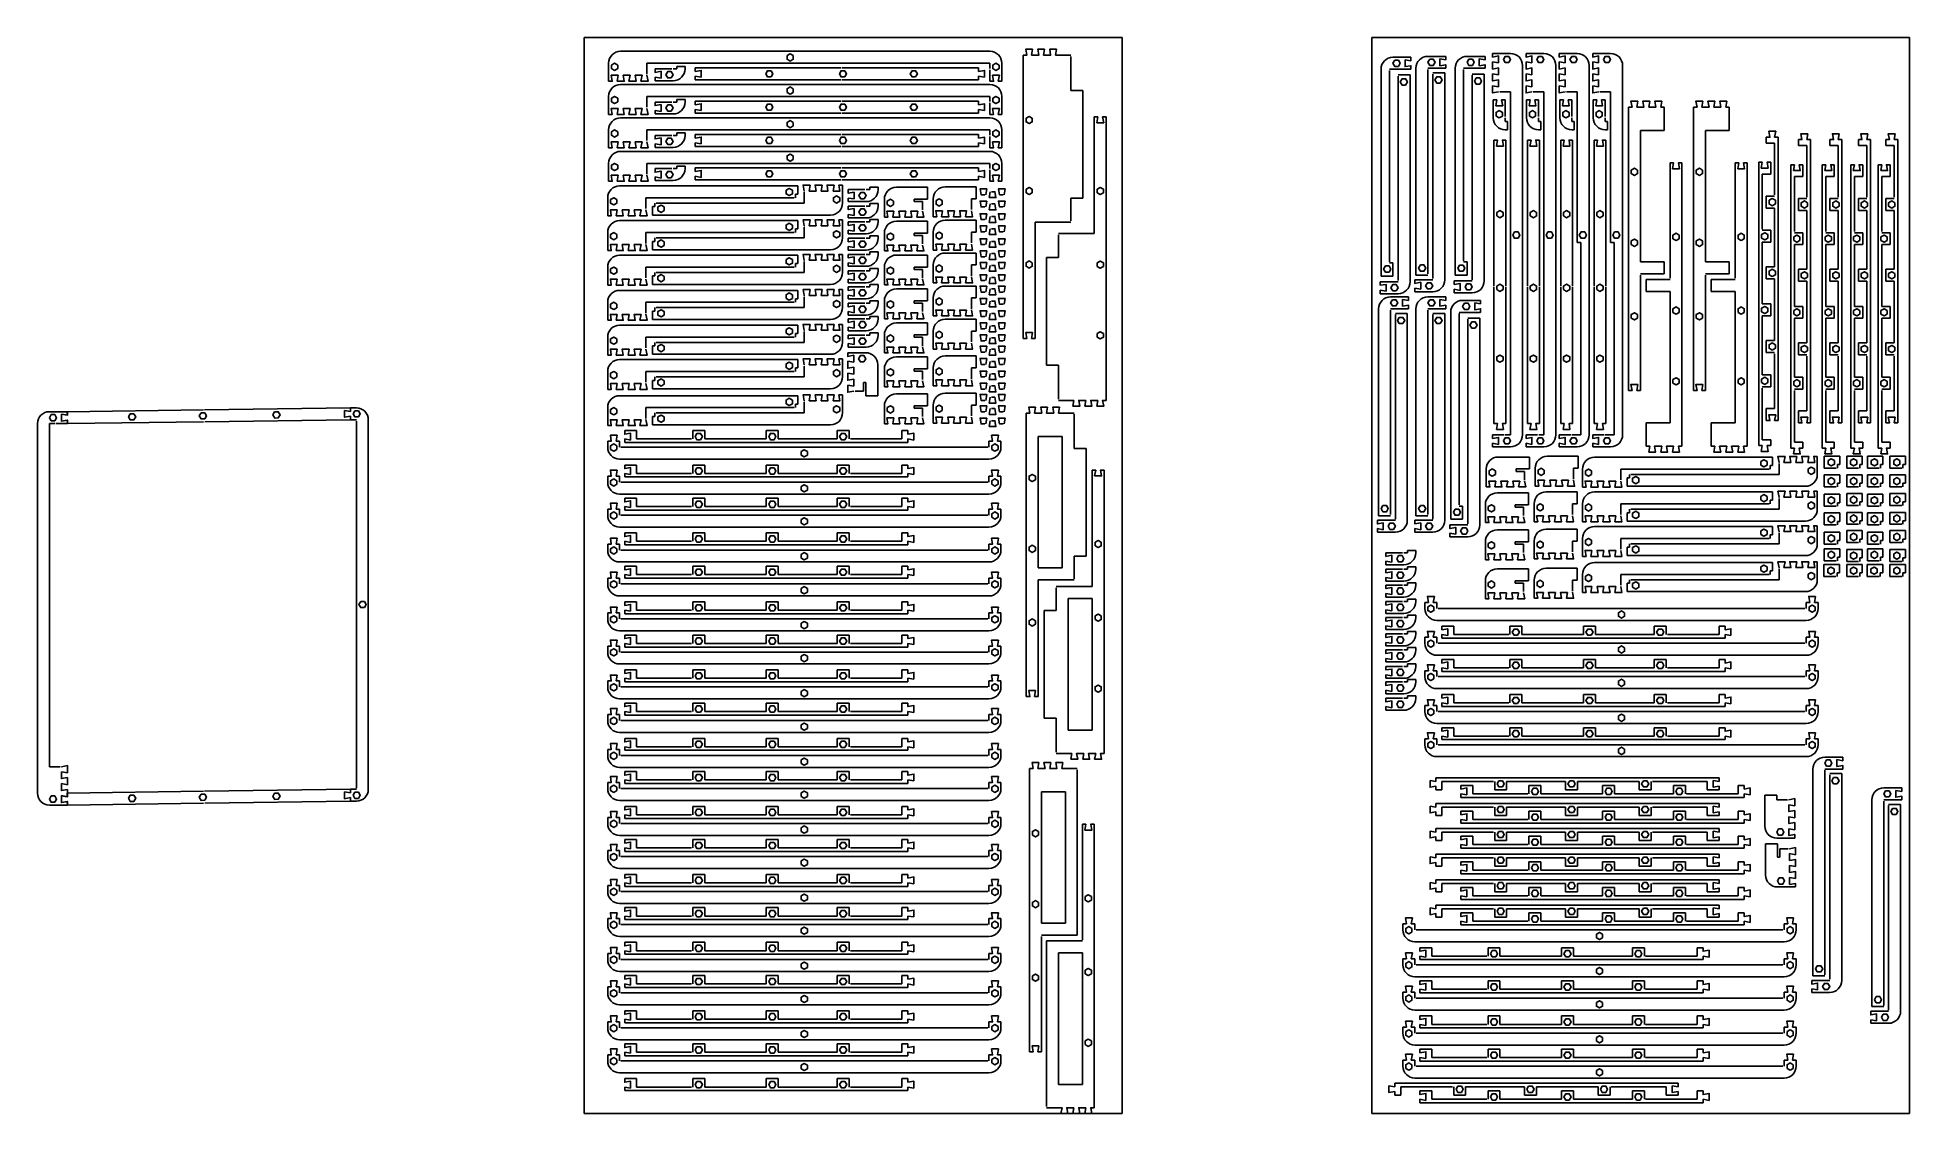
# Model space of a CAD drawing. Header units: centimetres. Extents: x -46 to 111, y -90 to 0.
import ezdxf

# ---------------------------------------------------------------- set-up
doc = ezdxf.new("R2010")
doc.units = ezdxf.units.CM

msp = doc.modelspace()

# ---------------------------------------------------------------- linework, layer by layer
for p, q in [((0, 0), (45, 0)), ((0, -90), (0, 0)), ((33.55, -1.16), (3.05, -1.16)), ((33.55, -1.16), (33.95, -1.16)), ((36.73, -1.49), (36.73, -25.19)), ((37.73, -1.49), (37.43, -1.49)), ((38.73, -1.49), (38.43, -1.49)), ((39.52, -0.99), (38.95, -0.99)), ((39.43, -1.49), (40.73, -1.49)), ((45, 0), (45, -90)), ((65.89, 0), (110.89, 0)), ((65.89, -90), (65.89, 0)), ((76.01, -1.34), (77.51, -1.34)), ((78.8, -1.34), (80.3, -1.34)), ((81.58, -1.34), (83.08, -1.34)), ((84.38, -1.34), (85.88, -1.34)), ((110.89, 0), (110.89, -90)), ((2.05, -3.66), (2.05, -2.16)), ((33.55, -2.16), (5.25, -2.16)), ((5.25, -2.16), (5.25, -3.06)), ((5.94, -2.62), (7.34, -2.62)), ((7.74, -2.62), (7.44, -2.62)), ((7.74, -2.42), (7.74, -2.62)), ((7.74, -2.42), (8.42, -2.42)), ((8.44, -2.42), (7.74, -2.42)), ((8.44, -2.42), (8.44, -2.62)), ((9.3, -2.54), (21.5, -2.54)), ((33, -2.54), (21.6, -2.54)), ((33.55, -2.16), (33.75, -2.16)), ((33.95, -2.16), (33.75, -2.16)), ((33.95, -2.16), (33.95, -2.6)), ((33.95, -3.66), (33.95, -2.7)), ((34.95, -2.16), (34.95, -3.66)), ((40.73, -1.59), (40.73, -4.44)), ((66.67, -3.06), (66.67, -2.66)), ((66.67, -3.06), (66.67, -19.96)), ((67.37, -2.66), (67.67, -2.66)), ((67.37, -18.76), (67.37, -2.76)), ((67.67, -1.66), (69.17, -1.66)), ((69.17, -2.66), (67.67, -2.66)), ((69.17, -1.66), (69.17, -1.96)), ((69.59, -2.98), (69.59, -2.58)), ((69.59, -2.98), (69.59, -19.88)), ((70.59, -1.58), (72.09, -1.58)), ((72.09, -2.58), (70.59, -2.58)), ((70.59, -2.68), (70.59, -19.78)), ((70.59, -2.98), (70.59, -2.78)), ((71, -2.97), (72, -2.97)), ((71, -20.17), (71, -3.07)), ((72, -19.87), (72, -2.97)), ((72.09, -1.58), (72.09, -1.88)), ((72.87, -2.98), (72.87, -2.58)), ((72.87, -2.98), (72.87, -19.88)), ((73.57, -2.58), (73.87, -2.58)), ((73.57, -18.68), (73.57, -2.68)), ((73.57, -2.98), (73.57, -2.78)), ((73.87, -1.58), (75.37, -1.58)), ((75.37, -2.58), (73.87, -2.58)), ((74.3, -3.06), (75.3, -3.06)), ((75.3, -19.96), (75.3, -3.06)), ((75.37, -1.58), (75.37, -1.88)), ((76.01, -2.34), (76.01, -2.04)), ((76.01, -3.34), (76.01, -3.04)), ((78.51, -32.84), (78.51, -2.34)), ((78.8, -2.34), (78.8, -2.04)), ((78.8, -3.34), (78.8, -3.04)), ((81.3, -32.84), (81.3, -2.34)), ((81.58, -2.34), (81.58, -2.04)), ((81.58, -3.34), (81.58, -3.04)), ((84.08, -32.84), (84.08, -2.34)), ((84.38, -2.34), (84.38, -2.04)), ((84.38, -3.34), (84.38, -3.04)), ((86.88, -32.84), (86.88, -2.34)), ((3.05, -3.66), (2.75, -3.66)), ((33.55, -3.93), (3.05, -3.93)), ((4.05, -3.66), (3.75, -3.66)), ((4.84, -3.16), (4.27, -3.16)), ((5.05, -3.66), (4.75, -3.66)), ((5.94, -3.62), (5.94, -3.32)), ((7.44, -3.62), (5.94, -3.62)), ((9.3, -3.54), (9.3, -3.24)), ((9.3, -3.54), (21.5, -3.54)), ((33, -3.54), (21.6, -3.54)), ((33, -3.54), (33, -3.24)), ((33.55, -3.93), (33.95, -3.93)), ((34.95, -3.66), (34.65, -3.66)), ((40.73, -4.44), (41.73, -4.44)), ((41.73, -4.44), (41.73, -13.44)), ((68.1, -3.13), (69.1, -3.13)), ((68.1, -20.33), (68.1, -3.23)), ((69.1, -20.03), (69.1, -3.13)), ((74.3, -20.26), (74.3, -3.16)), ((76.01, -4.34), (76.01, -4.04)), ((76.5, -4.13), (76.5, -3.55)), ((77.51, -4.54), (76.61, -4.54)), ((77.51, -32.84), (77.51, -4.54)), ((78.8, -4.34), (78.8, -4.04)), ((79.29, -4.13), (79.29, -3.55)), ((80.3, -4.54), (79.4, -4.54)), ((80.3, -32.84), (80.3, -4.54)), ((81.58, -4.34), (81.58, -4.04)), ((82.07, -4.13), (82.07, -3.55)), ((83.08, -4.54), (82.18, -4.54)), ((83.08, -4.54), (83.08, -17.14)), ((84.38, -4.34), (84.38, -4.04)), ((84.87, -4.13), (84.87, -3.55)), ((85.88, -4.54), (84.98, -4.54)), ((85.88, -4.54), (85.88, -17.14)), ((2.05, -6.43), (2.05, -4.93)), ((4.84, -5.93), (4.27, -5.93)), ((33.55, -4.93), (5.25, -4.93)), ((5.25, -4.93), (5.25, -5.83)), ((5.94, -5.4), (7.34, -5.4)), ((5.94, -6.4), (5.94, -6.1)), ((7.74, -5.4), (7.44, -5.4)), ((7.74, -5.2), (7.74, -5.4)), ((7.74, -5.2), (8.42, -5.2)), ((8.44, -5.2), (7.74, -5.2)), ((8.44, -5.2), (8.44, -5.4)), ((9.3, -5.33), (21.5, -5.33)), ((9.3, -6.33), (9.3, -6.03)), ((33, -5.33), (21.6, -5.33)), ((33, -6.33), (33, -6.03)), ((33.55, -4.93), (33.75, -4.93)), ((33.95, -4.93), (33.75, -4.93)), ((33.95, -4.93), (33.95, -5.37)), ((33.95, -6.43), (33.95, -5.47)), ((34.95, -4.93), (34.95, -6.43)), ((76.06, -5.22), (76.36, -5.22)), ((76.06, -6.72), (76.06, -5.22)), ((77.06, -5.22), (77.06, -6.62)), ((78.84, -5.22), (79.14, -5.22)), ((78.84, -6.72), (78.84, -5.22)), ((79.84, -5.22), (79.84, -6.62)), ((81.64, -5.22), (81.94, -5.22)), ((81.64, -6.72), (81.64, -5.22)), ((82.64, -5.22), (82.64, -6.62)), ((84.42, -5.22), (84.72, -5.22)), ((84.42, -6.72), (84.42, -5.22)), ((85.42, -5.22), (85.42, -6.62)), ((87.37, -5.82), (87.37, -29.52)), ((88.37, -5.82), (88.07, -5.82)), ((89.37, -5.82), (89.07, -5.82)), ((90.37, -5.82), (90.07, -5.82)), ((90.37, -7.77), (90.37, -5.82)), ((92.81, -5.82), (92.81, -29.52)), ((93.81, -5.82), (93.51, -5.82)), ((94.81, -5.82), (94.51, -5.82)), ((95.81, -5.82), (95.51, -5.82)), ((95.81, -7.77), (95.81, -5.82)), ((2.05, -9.23), (2.05, -7.73)), ((3.05, -6.43), (2.75, -6.43)), ((33.55, -6.73), (3.05, -6.73)), ((4.05, -6.43), (3.75, -6.43)), ((5.05, -6.43), (4.75, -6.43)), ((33.55, -7.73), (5.25, -7.73)), ((5.25, -7.73), (5.25, -8.63)), ((7.44, -6.4), (5.94, -6.4)), ((9.3, -6.33), (21.5, -6.33)), ((33, -6.33), (21.6, -6.33)), ((33.55, -6.73), (33.95, -6.73)), ((33.55, -7.73), (33.75, -7.73)), ((33.95, -7.73), (33.75, -7.73)), ((33.95, -7.73), (33.95, -8.17)), ((34.95, -6.43), (34.65, -6.43)), ((34.95, -7.73), (34.95, -9.23)), ((42.68, -6.65), (42.98, -6.65)), ((42.68, -6.65), (42.68, -16.4)), ((43.68, -30.35), (43.68, -6.65)), ((77.06, -7.02), (77.06, -6.72)), ((77.26, -7.02), (77.06, -7.02)), ((77.26, -7.72), (77.06, -7.72)), ((77.26, -7.02), (77.26, -7.7)), ((77.26, -7.72), (77.26, -7.02)), ((79.84, -7.02), (79.84, -6.72)), ((80.04, -7.02), (79.84, -7.02)), ((80.04, -7.72), (79.84, -7.72)), ((80.04, -7.02), (80.04, -7.7)), ((80.04, -7.72), (80.04, -7.02)), ((82.64, -7.02), (82.64, -6.72)), ((82.84, -7.02), (82.64, -7.02)), ((82.84, -7.72), (82.64, -7.72)), ((82.84, -7.02), (82.84, -7.7)), ((82.84, -7.72), (82.84, -7.02)), ((85.42, -7.02), (85.42, -6.72)), ((85.62, -7.02), (85.42, -7.02)), ((85.62, -7.72), (85.42, -7.72)), ((85.62, -7.02), (85.62, -7.7)), ((85.62, -7.72), (85.62, -7.02)), ((88.37, -18.77), (88.37, -7.77)), ((90.37, -7.77), (88.37, -7.77)), ((93.81, -18.77), (93.81, -7.77)), ((95.81, -7.77), (93.81, -7.77)), ((3.05, -9.23), (2.75, -9.23)), ((4.05, -9.23), (3.75, -9.23)), ((4.84, -8.74), (4.27, -8.74)), ((5.05, -9.23), (4.75, -9.23)), ((5.94, -8.19), (7.34, -8.19)), ((5.94, -9.19), (5.94, -8.89)), ((7.44, -9.19), (5.94, -9.19)), ((7.74, -8.19), (7.44, -8.19)), ((7.74, -7.99), (7.74, -8.19)), ((7.74, -7.99), (8.42, -7.99)), ((8.44, -7.99), (7.74, -7.99)), ((8.44, -7.99), (8.44, -8.19)), ((9.3, -8.11), (21.5, -8.11)), ((9.3, -9.11), (9.3, -8.81)), ((9.3, -9.11), (21.5, -9.11)), ((33, -8.11), (21.6, -8.11)), ((33, -9.11), (21.6, -9.11)), ((33, -9.11), (33, -8.81)), ((33.95, -9.23), (33.95, -8.27)), ((34.95, -9.23), (34.65, -9.23)), ((76.12, -8.59), (76.42, -8.59)), ((76.12, -8.59), (76.12, -20.79)), ((77.12, -8.59), (77.12, -20.79)), ((78.92, -8.59), (79.22, -8.59)), ((78.92, -8.59), (78.92, -20.79)), ((79.92, -8.59), (79.92, -20.79)), ((81.7, -8.59), (82, -8.59)), ((81.7, -8.59), (81.7, -20.79)), ((82.7, -8.59), (82.7, -20.79)), ((84.49, -8.59), (84.79, -8.59)), ((84.49, -8.59), (84.49, -20.79)), ((85.49, -8.59), (85.49, -20.79)), ((98.9, -8.84), (98.9, -8.34)), ((99.6, -8.84), (98.9, -8.84)), ((99.9, -8.34), (99.6, -8.34)), ((99.6, -8.84), (99.6, -13.17)), ((99.9, -32.04), (99.9, -8.34)), ((99.9, -8.34), (99.9, -8.84)), ((101.59, -9.04), (101.59, -8.54)), ((102.29, -9.04), (101.59, -9.04)), ((102.59, -8.54), (102.29, -8.54)), ((102.29, -9.04), (102.29, -13.37)), ((102.59, -32.24), (102.59, -8.54)), ((102.59, -8.54), (102.59, -9.04)), ((104.23, -9.04), (104.23, -8.54)), ((104.93, -9.04), (104.23, -9.04)), ((105.23, -8.54), (104.93, -8.54)), ((104.93, -9.04), (104.93, -13.37)), ((105.23, -32.24), (105.23, -8.54)), ((105.23, -8.54), (105.23, -9.04)), ((106.61, -9.04), (106.61, -8.54)), ((107.31, -9.04), (106.61, -9.04)), ((107.61, -8.54), (107.31, -8.54)), ((107.31, -9.04), (107.31, -13.37)), ((107.61, -32.24), (107.61, -8.54)), ((107.61, -8.54), (107.61, -9.04)), ((108.9, -9.04), (108.9, -8.54)), ((109.6, -9.04), (108.9, -9.04)), ((109.9, -8.54), (109.6, -8.54)), ((109.6, -9.04), (109.6, -13.37)), ((109.9, -32.24), (109.9, -8.54)), ((109.9, -8.54), (109.9, -9.04)), ((2.05, -12.03), (2.05, -10.53)), ((33.55, -9.53), (3.05, -9.53)), ((33.55, -10.53), (5.25, -10.53)), ((5.25, -10.53), (5.25, -11.43)), ((7.74, -10.77), (7.74, -10.97)), ((7.74, -10.77), (8.42, -10.77)), ((8.44, -10.77), (7.74, -10.77)), ((8.44, -10.77), (8.44, -10.97)), ((9.3, -10.91), (21.5, -10.91)), ((33, -10.91), (21.6, -10.91)), ((33.55, -9.53), (33.95, -9.53)), ((33.55, -10.53), (33.75, -10.53)), ((33.95, -10.53), (33.75, -10.53)), ((33.95, -10.53), (33.95, -10.97)), ((34.95, -10.53), (34.95, -12.03)), ((90.85, -10.49), (91.15, -10.49)), ((90.85, -10.49), (90.85, -20.14)), ((91.85, -34.19), (91.85, -10.49)), ((96.3, -10.49), (96.6, -10.49)), ((96.3, -10.49), (96.3, -20.14)), ((97.3, -34.19), (97.3, -10.49)), ((98.27, -10.44), (98.57, -10.44)), ((98.27, -10.44), (98.27, -34.14)), ((99.27, -10.44), (99.27, -11.44)), ((100.96, -10.64), (101.26, -10.64)), ((100.96, -10.64), (100.96, -34.34)), ((101.96, -10.64), (101.96, -11.64)), ((103.59, -10.64), (103.89, -10.64)), ((103.59, -10.64), (103.59, -34.34)), ((104.59, -10.64), (104.59, -11.64)), ((105.97, -10.64), (106.27, -10.64)), ((105.97, -10.64), (105.97, -34.34)), ((106.97, -10.64), (106.97, -11.64)), ((108.26, -10.64), (108.56, -10.64)), ((108.26, -10.64), (108.26, -34.34)), ((109.26, -10.64), (109.26, -11.64)), ((3.05, -12.03), (2.75, -12.03)), ((17.87, -12.41), (2.97, -12.41)), ((4.05, -12.03), (3.75, -12.03)), ((4.84, -11.53), (4.27, -11.53)), ((5.05, -12.03), (4.75, -12.03)), ((5.94, -10.97), (7.34, -10.97)), ((5.94, -11.97), (5.94, -11.67)), ((7.44, -11.97), (5.94, -11.97)), ((7.74, -10.97), (7.44, -10.97)), ((9.3, -11.91), (9.3, -11.61)), ((9.3, -11.91), (21.5, -11.91)), ((17.87, -12.41), (17.87, -13.11)), ((18.62, -12.35), (18.92, -12.35)), ((19.62, -12.35), (19.92, -12.35)), ((20.62, -12.35), (20.92, -12.35)), ((33, -11.91), (21.6, -11.91)), ((21.62, -12.35), (21.62, -13.85)), ((23.89, -12.53), (23.89, -12.73)), ((23.89, -12.53), (24.57, -12.53)), ((24.59, -12.53), (23.89, -12.53)), ((24.59, -12.53), (24.59, -12.73)), ((30.2, -12.5), (32.8, -12.5)), ((32.8, -13.5), (32.8, -12.5)), ((33, -11.91), (33, -11.61)), ((33.95, -12.03), (33.95, -11.07)), ((34.95, -12.03), (34.65, -12.03)), ((98.57, -16.03), (98.57, -11.44)), ((99.27, -11.44), (98.57, -11.44)), ((101.26, -16.23), (101.26, -11.64)), ((101.96, -11.64), (101.26, -11.64)), ((103.89, -16.23), (103.89, -11.64)), ((104.59, -11.64), (103.89, -11.64)), ((106.27, -16.23), (106.27, -11.64)), ((106.97, -11.64), (106.27, -11.64)), ((108.56, -16.23), (108.56, -11.64)), ((109.26, -11.64), (108.56, -11.64)), ((1.97, -14.91), (1.97, -13.41)), ((5.17, -13.41), (5.17, -14.31)), ((17.57, -13.41), (5.17, -13.41)), ((5.92, -13.85), (5.92, -14.15)), ((6.02, -13.85), (18.42, -13.85)), ((17.67, -13.41), (17.67, -13.11)), ((17.67, -13.11), (17.87, -13.11)), ((18.42, -13.85), (18.42, -12.95)), ((18.83, -12.85), (19.4, -12.85)), ((22.09, -12.73), (23.49, -12.73)), ((22.09, -13.73), (22.09, -13.43)), ((23.59, -13.73), (22.09, -13.73)), ((22.09, -14.1), (23.49, -14.1)), ((23.89, -12.73), (23.59, -12.73)), ((23.89, -14.1), (23.59, -14.1)), ((23.89, -13.9), (23.89, -14.1)), ((23.89, -13.9), (24.57, -13.9)), ((24.59, -13.9), (23.89, -13.9)), ((24.59, -13.9), (24.59, -14.1)), ((25.12, -15.03), (25.12, -13.53)), ((26.12, -12.53), (28.72, -12.53)), ((28.32, -13.53), (27.62, -13.53)), ((27.62, -13.53), (27.62, -13.73)), ((27.62, -13.73), (28.32, -13.73)), ((28.32, -13.53), (28.72, -13.53)), ((28.32, -13.73), (28.32, -14.43)), ((28.72, -13.53), (28.72, -12.53)), ((29.2, -15), (29.2, -13.5)), ((32.4, -13.5), (32.4, -14.4)), ((32.4, -13.5), (32.8, -13.5)), ((40.73, -13.44), (41.73, -13.44)), ((40.73, -14.44), (40.73, -13.44)), ((98.9, -14.27), (98.9, -13.27)), ((98.9, -13.27), (99.6, -13.27)), ((101.59, -14.47), (101.59, -13.47)), ((101.59, -13.47), (102.29, -13.47)), ((104.23, -14.47), (104.23, -13.47)), ((104.23, -13.47), (104.93, -13.47)), ((106.61, -14.47), (106.61, -13.47)), ((106.61, -13.47), (107.31, -13.47)), ((108.9, -14.47), (108.9, -13.47)), ((108.9, -13.47), (109.6, -13.47)), ((2.97, -14.91), (2.67, -14.91)), ((17.87, -15.32), (2.97, -15.32)), ((3.97, -14.91), (3.67, -14.91)), ((4.76, -14.42), (4.19, -14.42)), ((4.97, -14.91), (4.67, -14.91)), ((5.92, -14.15), (5.72, -14.15)), ((5.72, -14.85), (5.72, -14.15)), ((5.72, -14.85), (20.62, -14.85)), ((17.87, -15.32), (17.87, -16.02)), ((18.62, -15.26), (18.92, -15.26)), ((19.62, -15.26), (19.92, -15.26)), ((20.62, -15.26), (20.92, -15.26)), ((21.62, -15.26), (21.62, -16.76)), ((22.09, -15.1), (22.09, -14.8)), ((23.59, -15.1), (22.09, -15.1)), ((22.09, -15.42), (23.49, -15.42)), ((23.89, -15.42), (23.59, -15.42)), ((23.89, -15.22), (23.89, -15.42)), ((23.89, -15.22), (24.57, -15.22)), ((24.59, -15.22), (23.89, -15.22)), ((24.59, -15.22), (24.59, -15.42)), ((26.12, -15.03), (25.82, -15.03)), ((26.12, -15.36), (28.72, -15.36)), ((27.12, -15.03), (26.82, -15.03)), ((27.91, -14.54), (27.33, -14.54)), ((28.12, -15.03), (27.82, -15.03)), ((28.72, -16.36), (28.72, -15.36)), ((30.2, -15), (29.9, -15)), ((30.2, -15.28), (32.8, -15.28)), ((31.2, -15), (30.9, -15)), ((31.99, -14.5), (31.42, -14.5)), ((32.2, -15), (31.9, -15)), ((32.8, -16.28), (32.8, -15.28)), ((40.73, -15.44), (37.73, -15.44)), ((37.73, -25.19), (37.73, -15.44)), ((40.73, -14.44), (40.73, -15.34)), ((99.6, -14.27), (98.9, -14.27)), ((99.6, -18.97), (99.6, -14.27)), ((102.29, -14.47), (101.59, -14.47)), ((102.29, -19.17), (102.29, -14.47)), ((104.93, -14.47), (104.23, -14.47)), ((104.93, -19.17), (104.93, -14.47)), ((107.31, -14.47), (106.61, -14.47)), ((107.31, -19.17), (107.31, -14.47)), ((109.6, -14.47), (108.9, -14.47)), ((109.6, -19.17), (109.6, -14.47)), ((1.97, -17.82), (1.97, -16.32)), ((5.17, -16.32), (5.17, -17.22)), ((17.57, -16.32), (5.17, -16.32)), ((5.92, -17.06), (5.72, -17.06)), ((5.72, -17.76), (5.72, -17.06)), ((5.92, -16.76), (5.92, -17.06)), ((6.02, -16.76), (18.42, -16.76)), ((17.67, -16.32), (17.67, -16.02)), ((17.67, -16.02), (17.87, -16.02)), ((18.42, -16.76), (18.42, -15.86)), ((18.83, -15.75), (19.4, -15.75)), ((22.09, -16.42), (22.09, -16.12)), ((23.59, -16.42), (22.09, -16.42)), ((22.09, -16.79), (23.49, -16.79)), ((23.89, -16.79), (23.59, -16.79)), ((23.89, -16.59), (23.89, -16.79)), ((23.89, -16.59), (24.57, -16.59)), ((24.59, -16.59), (23.89, -16.59)), ((24.59, -16.59), (24.59, -16.79)), ((25.12, -17.86), (25.12, -16.36)), ((28.32, -16.36), (27.62, -16.36)), ((27.62, -16.36), (27.62, -16.56)), ((27.62, -16.56), (28.32, -16.56)), ((28.32, -16.36), (28.72, -16.36)), ((28.32, -16.56), (28.32, -17.26)), ((29.2, -17.78), (29.2, -16.28)), ((32.4, -16.28), (32.4, -17.18)), ((32.4, -16.28), (32.8, -16.28)), ((39.68, -16.4), (42.68, -16.4)), ((39.68, -17.4), (39.68, -16.5)), ((83.08, -17.14), (83.38, -17.14)), ((83.38, -17.14), (83.38, -33.14)), ((85.88, -17.14), (86.18, -17.14)), ((86.18, -17.14), (86.18, -33.14)), ((98.27, -16.63), (98.27, -16.13)), ((98.57, -16.13), (99.27, -16.13)), ((99.27, -17.13), (98.57, -17.13)), ((98.57, -22.29), (98.57, -17.13)), ((99.27, -16.13), (99.27, -17.13)), ((100.96, -16.83), (100.96, -16.33)), ((101.26, -16.33), (101.96, -16.33)), ((101.96, -16.33), (101.96, -17.33)), ((103.59, -16.83), (103.59, -16.33)), ((103.89, -16.33), (104.59, -16.33)), ((104.59, -16.33), (104.59, -17.33)), ((105.97, -16.83), (105.97, -16.33)), ((106.27, -16.33), (106.97, -16.33)), ((106.97, -16.33), (106.97, -17.33)), ((108.26, -16.83), (108.26, -16.33)), ((108.56, -16.33), (109.26, -16.33)), ((109.26, -16.33), (109.26, -17.33)), ((2.97, -17.82), (2.67, -17.82)), ((17.87, -18.21), (2.97, -18.21)), ((3.97, -17.82), (3.67, -17.82)), ((4.76, -17.33), (4.19, -17.33)), ((4.97, -17.82), (4.67, -17.82)), ((5.72, -17.76), (20.62, -17.76)), ((17.87, -18.21), (17.87, -18.91)), ((18.42, -19.65), (18.42, -18.75)), ((18.62, -18.15), (18.92, -18.15)), ((18.83, -18.64), (19.4, -18.64)), ((19.62, -18.15), (19.92, -18.15)), ((20.62, -18.15), (20.92, -18.15)), ((21.62, -18.15), (21.62, -19.65)), ((22.09, -17.79), (22.09, -17.49)), ((23.59, -17.79), (22.09, -17.79)), ((22.09, -18.14), (23.49, -18.14)), ((23.89, -18.14), (23.59, -18.14)), ((23.89, -17.94), (23.89, -18.14)), ((23.89, -17.94), (24.57, -17.94)), ((24.59, -17.94), (23.89, -17.94)), ((24.59, -17.94), (24.59, -18.14)), ((26.12, -17.86), (25.82, -17.86)), ((26.12, -18.2), (28.72, -18.2)), ((27.12, -17.86), (26.82, -17.86)), ((27.91, -17.37), (27.33, -17.37)), ((28.12, -17.86), (27.82, -17.86)), ((28.72, -19.2), (28.72, -18.2)), ((30.2, -17.78), (29.9, -17.78)), ((30.2, -18.03), (32.8, -18.03)), ((31.2, -17.78), (30.9, -17.78)), ((31.99, -17.29), (31.42, -17.29)), ((32.2, -17.78), (31.9, -17.78)), ((32.8, -19.03), (32.8, -18.03)), ((38.68, -27.4), (38.68, -18.4)), ((39.68, -18.4), (38.68, -18.4)), ((39.68, -17.4), (39.68, -18.4)), ((73.87, -18.78), (73.57, -18.78)), ((73.87, -18.78), (73.87, -19.88)), ((90.37, -18.77), (88.37, -18.77)), ((90.37, -18.77), (90.37, -19.77)), ((95.81, -18.77), (93.81, -18.77)), ((95.81, -18.77), (95.81, -19.77)), ((101.96, -17.33), (101.26, -17.33)), ((101.26, -22.49), (101.26, -17.33)), ((104.59, -17.33), (103.89, -17.33)), ((103.89, -22.49), (103.89, -17.33)), ((106.97, -17.33), (106.27, -17.33)), ((106.27, -22.49), (106.27, -17.33)), ((109.26, -17.33), (108.56, -17.33)), ((108.56, -22.49), (108.56, -17.33)), ((1.97, -20.71), (1.97, -19.21)), ((4.76, -20.21), (4.19, -20.21)), ((5.17, -19.21), (5.17, -20.11)), ((17.57, -19.21), (5.17, -19.21)), ((5.92, -19.95), (5.72, -19.95)), ((5.72, -20.65), (5.72, -19.95)), ((5.92, -19.65), (5.92, -19.95)), ((6.02, -19.65), (18.42, -19.65)), ((17.67, -19.21), (17.67, -18.91)), ((17.67, -18.91), (17.87, -18.91)), ((22.09, -19.14), (22.09, -18.84)), ((23.59, -19.14), (22.09, -19.14)), ((22.09, -19.51), (23.49, -19.51)), ((22.09, -20.51), (22.09, -20.21)), ((23.89, -19.51), (23.59, -19.51)), ((23.89, -19.31), (23.89, -19.51)), ((23.89, -19.31), (24.57, -19.31)), ((24.59, -19.31), (23.89, -19.31)), ((24.59, -19.31), (24.59, -19.51)), ((25.12, -20.7), (25.12, -19.2)), ((27.91, -20.21), (27.33, -20.21)), ((28.32, -19.2), (27.62, -19.2)), ((27.62, -19.2), (27.62, -19.4)), ((27.62, -19.4), (28.32, -19.4)), ((28.32, -19.2), (28.72, -19.2)), ((28.32, -19.4), (28.32, -20.1)), ((29.2, -20.53), (29.2, -19.03)), ((31.99, -20.04), (31.42, -20.04)), ((32.4, -19.03), (32.4, -19.93)), ((32.4, -19.03), (32.8, -19.03)), ((67.67, -19.96), (66.67, -19.96)), ((67.67, -18.86), (67.37, -18.86)), ((67.67, -18.86), (67.67, -19.96)), ((68.1, -20.03), (68.1, -20.23)), ((69.1, -20.03), (69.1, -20.43)), ((69.5, -20.27), (71, -20.27)), ((70.59, -19.88), (69.59, -19.88)), ((71, -19.87), (71, -20.07)), ((72, -19.87), (72, -20.27)), ((72.8, -20.36), (74.3, -20.36)), ((73.87, -19.88), (72.87, -19.88)), ((74.3, -19.96), (74.3, -20.16)), ((75.3, -19.96), (75.3, -20.36)), ((88.37, -19.77), (90.37, -19.77)), ((88.37, -29.52), (88.37, -19.87)), ((88.85, -20.24), (90.85, -20.24)), ((88.85, -20.24), (88.85, -21.24)), ((93.81, -19.77), (95.81, -19.77)), ((93.81, -29.52), (93.81, -19.87)), ((94.3, -20.24), (96.3, -20.24)), ((94.3, -20.24), (94.3, -21.24)), ((98.9, -20.19), (98.9, -19.19)), ((98.9, -19.19), (99.6, -19.19)), ((99.6, -20.19), (98.9, -20.19)), ((99.6, -19.19), (99.6, -18.97)), ((99.6, -20.19), (99.6, -25.35)), ((99.9, -19.69), (99.9, -20.19)), ((101.59, -20.39), (101.59, -19.39)), ((101.59, -19.39), (102.29, -19.39)), ((102.29, -19.39), (102.29, -19.17)), ((102.59, -19.89), (102.59, -20.39)), ((104.23, -20.39), (104.23, -19.39)), ((104.23, -19.39), (104.93, -19.39)), ((104.93, -19.39), (104.93, -19.17)), ((105.23, -19.89), (105.23, -20.39)), ((106.61, -20.39), (106.61, -19.39)), ((106.61, -19.39), (107.31, -19.39)), ((107.31, -19.39), (107.31, -19.17)), ((107.61, -19.89), (107.61, -20.39)), ((108.9, -20.39), (108.9, -19.39)), ((108.9, -19.39), (109.6, -19.39)), ((109.6, -19.39), (109.6, -19.17)), ((109.9, -19.89), (109.9, -20.39)), ((2.97, -20.71), (2.67, -20.71)), ((17.87, -21.15), (2.97, -21.15)), ((3.97, -20.71), (3.67, -20.71)), ((4.97, -20.71), (4.67, -20.71)), ((5.72, -20.65), (20.62, -20.65)), ((17.67, -22.15), (17.67, -21.85)), ((17.67, -21.85), (17.87, -21.85)), ((17.87, -21.15), (17.87, -21.85)), ((18.42, -22.59), (18.42, -21.69)), ((18.62, -21.09), (18.92, -21.09)), ((18.83, -21.58), (19.4, -21.58)), ((19.62, -21.09), (19.92, -21.09)), ((20.62, -21.09), (20.92, -21.09)), ((21.62, -21.09), (21.62, -22.59)), ((23.59, -20.51), (22.09, -20.51)), ((22.09, -20.86), (23.49, -20.86)), ((22.09, -21.86), (22.09, -21.56)), ((23.59, -21.86), (22.09, -21.86)), ((23.89, -20.86), (23.59, -20.86)), ((23.89, -20.66), (23.89, -20.86)), ((23.89, -20.66), (24.57, -20.66)), ((24.59, -20.66), (23.89, -20.66)), ((24.59, -20.66), (24.59, -20.86)), ((26.12, -20.7), (25.82, -20.7)), ((26.12, -21.03), (28.72, -21.03)), ((27.12, -20.7), (26.82, -20.7)), ((28.12, -20.7), (27.82, -20.7)), ((28.72, -22.03), (28.72, -21.03)), ((29.2, -23.29), (29.2, -21.79)), ((30.2, -20.53), (29.9, -20.53)), ((30.2, -20.79), (32.8, -20.79)), ((31.2, -20.53), (30.9, -20.53)), ((32.2, -20.53), (31.9, -20.53)), ((32.4, -21.79), (32.4, -22.69)), ((32.4, -21.79), (32.8, -21.79)), ((32.8, -21.79), (32.8, -20.79)), ((66.6, -20.43), (68.1, -20.43)), ((66.6, -21.43), (66.6, -21.13)), ((68.1, -21.43), (66.6, -21.43)), ((67.47, -21.7), (68.97, -21.7)), ((68.97, -21.7), (68.97, -22)), ((69.5, -21.27), (69.5, -20.97)), ((71, -21.27), (69.5, -21.27)), ((70.59, -21.7), (72.09, -21.7)), ((72.09, -21.7), (72.09, -22)), ((72.8, -21.36), (72.8, -21.06)), ((74.3, -21.36), (72.8, -21.36)), ((76.12, -32.29), (76.12, -20.89)), ((77.12, -32.29), (77.12, -20.89)), ((78.92, -32.29), (78.92, -20.89)), ((79.92, -32.29), (79.92, -20.89)), ((81.7, -32.29), (81.7, -20.89)), ((82.7, -32.29), (82.7, -20.89)), ((84.49, -32.29), (84.49, -20.89)), ((85.49, -32.29), (85.49, -20.89)), ((88.85, -21.24), (90.85, -21.24)), ((90.85, -21.24), (90.85, -32.24)), ((94.3, -21.24), (96.3, -21.24)), ((96.3, -21.24), (96.3, -32.24)), ((102.29, -20.39), (101.59, -20.39)), ((102.29, -20.39), (102.29, -25.55)), ((104.93, -20.39), (104.23, -20.39)), ((104.93, -20.39), (104.93, -25.55)), ((107.31, -20.39), (106.61, -20.39)), ((107.31, -20.39), (107.31, -25.55)), ((109.6, -20.39), (108.9, -20.39)), ((109.6, -20.39), (109.6, -25.55)), ((1.97, -23.65), (1.97, -22.15)), ((4.76, -23.16), (4.19, -23.16)), ((5.17, -22.15), (5.17, -23.05)), ((17.57, -22.15), (5.17, -22.15)), ((5.92, -22.89), (5.72, -22.89)), ((5.72, -23.59), (5.72, -22.89)), ((5.92, -22.59), (5.92, -22.89)), ((6.02, -22.59), (18.42, -22.59)), ((22.09, -22.23), (23.49, -22.23)), ((22.09, -23.23), (22.09, -22.93)), ((23.59, -23.23), (22.09, -23.23)), ((23.89, -22.23), (23.59, -22.23)), ((23.89, -22.03), (23.89, -22.23)), ((23.89, -22.03), (24.57, -22.03)), ((24.59, -22.03), (23.89, -22.03)), ((23.89, -23.33), (23.89, -23.53)), ((23.89, -23.33), (24.57, -23.33)), ((24.59, -23.33), (23.89, -23.33)), ((24.59, -22.03), (24.59, -22.23)), ((24.59, -23.33), (24.59, -23.53)), ((25.12, -23.53), (25.12, -22.03)), ((27.91, -23.04), (27.33, -23.04)), ((28.32, -22.03), (27.62, -22.03)), ((27.62, -22.03), (27.62, -22.23)), ((27.62, -22.23), (28.32, -22.23)), ((28.32, -22.03), (28.72, -22.03)), ((28.32, -22.23), (28.32, -22.93)), ((30.2, -23.29), (29.9, -23.29)), ((31.2, -23.29), (30.9, -23.29)), ((31.99, -22.8), (31.42, -22.8)), ((32.2, -23.29), (31.9, -23.29)), ((66.47, -23.1), (66.47, -22.7)), ((66.47, -23.1), (66.47, -40)), ((68.97, -22.7), (67.47, -22.7)), ((67.47, -22.8), (67.47, -39.9)), ((67.47, -23.1), (67.47, -22.9)), ((67.87, -23.08), (68.87, -23.08)), ((67.87, -40.28), (67.87, -23.18)), ((68.87, -39.98), (68.87, -23.08)), ((69.59, -23.1), (69.59, -22.7)), ((69.59, -23.1), (69.59, -40)), ((72.09, -22.7), (70.59, -22.7)), ((70.59, -22.8), (70.59, -39.9)), ((70.59, -23.1), (70.59, -22.9)), ((71, -23.08), (72, -23.08)), ((71, -40.28), (71, -23.18)), ((72, -39.98), (72, -23.08)), ((72.5, -23.39), (72.5, -22.99)), ((72.5, -23.39), (72.5, -40.29)), ((73.2, -22.99), (73.5, -22.99)), ((73.2, -39.09), (73.2, -23.09)), ((73.2, -23.39), (73.2, -23.19)), ((73.5, -21.99), (75, -21.99)), ((75, -22.99), (73.5, -22.99)), ((73.93, -23.47), (74.93, -23.47)), ((74.93, -40.37), (74.93, -23.47)), ((75, -21.99), (75, -22.29)), ((98.27, -22.79), (98.27, -22.29)), ((98.57, -22.29), (99.27, -22.29)), ((99.27, -23.29), (98.57, -23.29)), ((98.57, -23.29), (98.57, -23.52)), ((99.27, -22.29), (99.27, -23.29)), ((100.96, -22.99), (100.96, -22.49)), ((101.26, -22.49), (101.96, -22.49)), ((101.96, -23.49), (101.26, -23.49)), ((101.26, -23.49), (101.26, -23.72)), ((101.96, -22.49), (101.96, -23.49)), ((103.59, -22.99), (103.59, -22.49)), ((103.89, -22.49), (104.59, -22.49)), ((104.59, -23.49), (103.89, -23.49)), ((103.89, -23.49), (103.89, -23.72)), ((104.59, -22.49), (104.59, -23.49)), ((105.97, -22.99), (105.97, -22.49)), ((106.27, -22.49), (106.97, -22.49)), ((106.97, -23.49), (106.27, -23.49)), ((106.27, -23.49), (106.27, -23.72)), ((106.97, -22.49), (106.97, -23.49)), ((108.26, -22.99), (108.26, -22.49)), ((108.56, -22.49), (109.26, -22.49)), ((109.26, -23.49), (108.56, -23.49)), ((108.56, -23.49), (108.56, -23.72)), ((109.26, -22.49), (109.26, -23.49)), ((2.97, -23.65), (2.67, -23.65)), ((17.87, -24.06), (2.97, -24.06)), ((3.97, -23.65), (3.67, -23.65)), ((4.97, -23.65), (4.67, -23.65)), ((5.72, -23.59), (20.62, -23.59)), ((17.67, -25.06), (17.67, -24.76)), ((17.67, -24.76), (17.87, -24.76)), ((17.87, -24.06), (17.87, -24.76)), ((18.42, -25.5), (18.42, -24.6)), ((18.62, -24), (18.92, -24)), ((18.83, -24.49), (19.4, -24.49)), ((19.62, -24), (19.92, -24)), ((20.62, -24), (20.92, -24)), ((21.62, -24), (21.62, -25.5)), ((22.09, -23.53), (23.49, -23.53)), ((22.09, -24.53), (22.09, -24.23)), ((23.59, -24.53), (22.09, -24.53)), ((22.09, -24.9), (23.49, -24.9)), ((23.89, -23.53), (23.59, -23.53)), ((23.89, -24.9), (23.59, -24.9)), ((23.89, -24.7), (23.89, -24.9)), ((23.89, -24.7), (24.57, -24.7)), ((24.59, -24.7), (23.89, -24.7)), ((24.59, -24.7), (24.59, -24.9)), ((25.12, -26.38), (25.12, -24.88)), ((26.12, -23.53), (25.82, -23.53)), ((26.12, -23.88), (28.72, -23.88)), ((27.12, -23.53), (26.82, -23.53)), ((28.32, -24.88), (27.62, -24.88)), ((27.62, -24.88), (27.62, -25.08)), ((28.12, -23.53), (27.82, -23.53)), ((28.32, -24.88), (28.72, -24.88)), ((28.72, -24.88), (28.72, -23.88)), ((29.2, -26.07), (29.2, -24.57)), ((30.2, -23.57), (32.8, -23.57)), ((32.4, -24.57), (32.4, -25.47)), ((32.4, -24.57), (32.8, -24.57)), ((32.8, -24.57), (32.8, -23.57)), ((73.93, -40.67), (73.93, -23.57)), ((98.57, -23.52), (98.57, -28.22)), ((101.26, -23.72), (101.26, -28.42)), ((103.89, -23.72), (103.89, -28.42)), ((106.27, -23.72), (106.27, -28.42)), ((108.56, -23.72), (108.56, -28.42)), ((1.97, -26.56), (1.97, -25.06)), ((2.97, -26.56), (2.67, -26.56)), ((3.97, -26.56), (3.67, -26.56)), ((4.76, -26.07), (4.19, -26.07)), ((4.97, -26.56), (4.67, -26.56)), ((5.17, -25.06), (5.17, -25.96)), ((17.57, -25.06), (5.17, -25.06)), ((5.92, -25.8), (5.72, -25.8)), ((5.72, -26.5), (5.72, -25.8)), ((5.72, -26.5), (20.62, -26.5)), ((5.92, -25.5), (5.92, -25.8)), ((6.02, -25.5), (18.42, -25.5)), ((22.06, -26.37), (23.56, -26.37)), ((22.09, -25.9), (22.09, -25.6)), ((23.59, -25.9), (22.09, -25.9)), ((26.12, -26.38), (25.82, -26.38)), ((27.12, -26.38), (26.82, -26.38)), ((27.91, -25.89), (27.33, -25.89)), ((27.62, -25.08), (28.32, -25.08)), ((28.12, -26.38), (27.82, -26.38)), ((28.32, -25.08), (28.32, -25.78)), ((30.2, -26.07), (29.9, -26.07)), ((31.2, -26.07), (30.9, -26.07)), ((31.99, -25.58), (31.42, -25.58)), ((32.2, -26.07), (31.9, -26.07)), ((37.73, -25.19), (37.43, -25.19)), ((98.9, -26.35), (98.9, -25.35)), ((98.9, -25.35), (99.6, -25.35)), ((99.6, -26.35), (98.9, -26.35)), ((99.6, -26.45), (99.6, -31.04)), ((99.9, -25.85), (99.9, -26.35)), ((101.59, -26.55), (101.59, -25.55)), ((101.59, -25.55), (102.29, -25.55)), ((102.29, -26.55), (101.59, -26.55)), ((102.59, -26.05), (102.59, -26.55)), ((104.23, -26.55), (104.23, -25.55)), ((104.23, -25.55), (104.93, -25.55)), ((104.93, -26.55), (104.23, -26.55)), ((105.23, -26.05), (105.23, -26.55)), ((106.61, -26.55), (106.61, -25.55)), ((106.61, -25.55), (107.31, -25.55)), ((107.31, -26.55), (106.61, -26.55)), ((107.61, -26.05), (107.61, -26.55)), ((108.9, -26.55), (108.9, -25.55)), ((108.9, -25.55), (109.6, -25.55)), ((109.6, -26.55), (108.9, -26.55)), ((109.9, -26.05), (109.9, -26.55)), ((1.97, -29.44), (1.97, -27.94)), ((17.87, -26.94), (2.97, -26.94)), ((5.17, -27.94), (5.17, -28.84)), ((17.57, -27.94), (5.17, -27.94)), ((17.67, -27.94), (17.67, -27.64)), ((17.67, -27.64), (17.87, -27.64)), ((17.87, -26.94), (17.87, -27.64)), ((18.42, -28.38), (18.42, -27.48)), ((18.62, -26.88), (18.92, -26.88)), ((18.83, -27.38), (19.4, -27.38)), ((19.62, -26.88), (19.92, -26.88)), ((20.62, -26.88), (20.92, -26.88)), ((21.62, -26.88), (21.62, -28.38)), ((22.06, -27.37), (22.06, -27.07)), ((22.06, -28.37), (22.06, -28.07)), ((24.56, -27.37), (24.56, -29.97)), ((25.12, -29.21), (25.12, -27.71)), ((26.12, -26.71), (28.72, -26.71)), ((28.32, -27.71), (27.62, -27.71)), ((27.62, -27.71), (27.62, -27.91)), ((27.62, -27.91), (28.32, -27.91)), ((28.32, -27.71), (28.72, -27.71)), ((28.32, -27.91), (28.32, -28.61)), ((28.72, -27.71), (28.72, -26.71)), ((29.2, -29.14), (29.2, -27.64)), ((30.2, -26.64), (32.8, -26.64)), ((32.4, -27.64), (32.4, -28.54)), ((32.4, -27.64), (32.8, -27.64)), ((32.8, -27.64), (32.8, -26.64)), ((39.68, -27.4), (38.68, -27.4)), ((39.68, -30.25), (39.68, -27.4)), ((102.29, -26.65), (102.29, -31.24)), ((104.93, -26.65), (104.93, -31.24)), ((107.31, -26.65), (107.31, -31.24)), ((109.6, -26.65), (109.6, -31.24)), ((2.97, -29.44), (2.67, -29.44)), ((3.97, -29.44), (3.67, -29.44)), ((4.76, -28.95), (4.19, -28.95)), ((4.97, -29.44), (4.67, -29.44)), ((5.92, -28.68), (5.72, -28.68)), ((5.72, -29.38), (5.72, -28.68)), ((5.72, -29.38), (20.62, -29.38)), ((5.92, -28.38), (5.92, -28.68)), ((6.02, -28.38), (18.42, -28.38)), ((22.06, -29.37), (22.06, -29.07)), ((22.55, -29.16), (22.55, -28.58)), ((23.36, -29.57), (22.66, -29.57)), ((23.56, -28.87), (23.36, -28.87)), ((23.36, -28.87), (23.36, -29.57)), ((23.56, -29.57), (23.56, -28.87)), ((23.56, -29.57), (23.56, -29.97)), ((26.12, -29.21), (25.82, -29.21)), ((27.12, -29.21), (26.82, -29.21)), ((27.91, -28.72), (27.33, -28.72)), ((28.12, -29.21), (27.82, -29.21)), ((30.2, -29.14), (29.9, -29.14)), ((30.2, -29.75), (32.8, -29.75)), ((31.2, -29.14), (30.9, -29.14)), ((31.99, -28.64), (31.42, -28.64)), ((32.2, -29.14), (31.9, -29.14)), ((32.8, -30.75), (32.8, -29.75)), ((88.37, -29.52), (88.07, -29.52)), ((93.81, -29.52), (93.51, -29.52)), ((98.57, -28.22), (99.27, -28.22)), ((99.27, -29.22), (98.57, -29.22)), ((98.57, -33.64), (98.57, -29.32)), ((99.27, -28.22), (99.27, -29.22)), ((101.26, -28.42), (101.96, -28.42)), ((101.96, -29.42), (101.26, -29.42)), ((101.26, -33.84), (101.26, -29.52)), ((101.96, -28.42), (101.96, -29.42)), ((103.89, -28.42), (104.59, -28.42)), ((104.59, -29.42), (103.89, -29.42)), ((103.89, -33.84), (103.89, -29.52)), ((104.59, -28.42), (104.59, -29.42)), ((106.27, -28.42), (106.97, -28.42)), ((106.97, -29.42), (106.27, -29.42)), ((106.27, -33.84), (106.27, -29.52)), ((106.97, -28.42), (106.97, -29.42)), ((108.56, -28.42), (109.26, -28.42)), ((109.26, -29.42), (108.56, -29.42)), ((108.56, -33.84), (108.56, -29.52)), ((109.26, -28.42), (109.26, -29.42)), ((-44.74, -31.3), (-43.24, -31.3)), ((-43.25, -31.3), (-31.86, -31.15)), ((-43.25, -31.3), (-43.25, -31.6)), ((-43.24, -31.3), (-43.24, -31.6)), ((-19.56, -30.98), (-31.76, -31.14)), ((-19.56, -30.98), (-19.56, -31.28)), ((-19.56, -30.98), (-19.04, -30.98)), ((-19.56, -30.98), (-19.55, -31.28)), ((1.97, -32.46), (1.97, -30.96)), ((17.87, -29.96), (2.97, -29.96)), ((5.17, -30.96), (5.17, -31.86)), ((17.57, -30.96), (5.17, -30.96)), ((17.67, -30.96), (17.67, -30.66)), ((17.67, -30.66), (17.87, -30.66)), ((17.87, -29.96), (17.87, -30.66)), ((18.42, -31.4), (18.42, -30.5)), ((18.62, -29.9), (18.92, -29.9)), ((18.83, -30.39), (19.4, -30.39)), ((19.62, -29.9), (19.92, -29.9)), ((20.62, -29.9), (20.92, -29.9)), ((21.62, -29.9), (21.62, -31.4)), ((23.56, -29.97), (24.56, -29.97)), ((25.12, -32.31), (25.12, -30.81)), ((26.12, -29.81), (28.72, -29.81)), ((28.32, -30.81), (27.62, -30.81)), ((27.62, -30.81), (27.62, -31.01)), ((27.62, -31.01), (28.32, -31.01)), ((28.32, -30.81), (28.72, -30.81)), ((28.32, -31.01), (28.32, -31.71)), ((28.72, -30.81), (28.72, -29.81)), ((29.2, -32.25), (29.2, -30.75)), ((32.4, -30.75), (32.4, -31.65)), ((32.4, -30.75), (32.8, -30.75)), ((39.77, -30.93), (39.2, -30.93)), ((40.98, -30.35), (39.68, -30.35)), ((40.89, -30.84), (41.47, -30.84)), ((41.68, -30.35), (41.98, -30.35)), ((42.68, -30.35), (42.98, -30.35)), ((98.9, -32.04), (98.9, -31.04)), ((98.9, -31.04), (99.6, -31.04)), ((101.59, -32.24), (101.59, -31.24)), ((101.59, -31.24), (102.29, -31.24)), ((104.23, -32.24), (104.23, -31.24)), ((104.23, -31.24), (104.93, -31.24)), ((106.61, -32.24), (106.61, -31.24)), ((106.61, -31.24), (107.31, -31.24)), ((108.9, -32.24), (108.9, -31.24)), ((108.9, -31.24), (109.6, -31.24)), ((-45.74, -32.7), (-45.74, -32.3)), ((-45.74, -32.7), (-45.74, -63.2)), ((-44.74, -32.3), (-44.74, -32.5)), ((-44.74, -32.3), (-44.3, -32.3)), ((-44.74, -32.7), (-44.74, -32.5)), ((-44.74, -32.7), (-44.74, -61)), ((-43.24, -32.3), (-44.2, -32.3)), ((-43.24, -32.3), (-31.84, -32.15)), ((-19.54, -31.98), (-31.74, -32.14)), ((-19.56, -31.98), (-19.06, -31.98)), ((-19.06, -62.78), (-19.06, -32.08)), ((-18.06, -31.98), (-18.06, -62.88)), ((2.97, -32.46), (2.67, -32.46)), ((3.39, -32.88), (4.39, -32.88)), ((3.97, -32.46), (3.67, -32.46)), ((4.76, -31.97), (4.19, -31.97)), ((4.39, -32.88), (4.39, -33.58)), ((4.97, -32.46), (4.67, -32.46)), ((5.92, -31.7), (5.72, -31.7)), ((5.72, -32.4), (5.72, -31.7)), ((5.72, -32.4), (20.62, -32.4)), ((5.92, -31.4), (5.92, -31.7)), ((6.02, -31.4), (18.42, -31.4)), ((9.09, -33.58), (9.09, -32.88)), ((9.09, -32.88), (10.09, -32.88)), ((10.09, -32.88), (10.09, -33.58)), ((15.24, -33.58), (15.24, -32.88)), ((15.24, -32.88), (16.24, -32.88)), ((16.24, -32.88), (16.24, -33.58)), ((21.17, -33.58), (21.17, -32.88)), ((21.17, -32.88), (22.17, -32.88)), ((22.17, -32.88), (22.17, -33.58)), ((26.12, -32.31), (25.82, -32.31)), ((26.59, -33.58), (26.59, -32.88)), ((26.59, -32.88), (27.09, -32.88)), ((27.12, -32.31), (26.82, -32.31)), ((27.91, -31.82), (27.33, -31.82)), ((28.12, -32.31), (27.82, -32.31)), ((30.2, -32.25), (29.9, -32.25)), ((31.2, -32.25), (30.9, -32.25)), ((31.99, -31.76), (31.42, -31.76)), ((32.2, -32.25), (31.9, -32.25)), ((36.99, -31.42), (36.99, -55.12)), ((37.99, -31.42), (37.69, -31.42)), ((38.99, -31.42), (38.69, -31.42)), ((39.69, -31.42), (40.99, -31.42)), ((40.99, -31.52), (40.99, -34.37)), ((76.12, -32.29), (76.42, -32.29)), ((77.51, -32.84), (77.51, -33.04)), ((78.51, -32.84), (78.51, -33.24)), ((78.92, -32.29), (79.22, -32.29)), ((80.3, -32.84), (80.3, -33.04)), ((81.3, -32.84), (81.3, -33.24)), ((81.7, -32.29), (82, -32.29)), ((84.08, -32.84), (84.08, -33.24)), ((84.49, -32.29), (84.79, -32.29)), ((86.88, -32.84), (86.88, -33.24)), ((88.85, -32.24), (90.85, -32.24)), ((88.85, -32.24), (88.85, -34.19)), ((94.3, -32.24), (96.3, -32.24)), ((94.3, -32.24), (94.3, -34.19)), ((99.9, -32.04), (99.6, -32.04)), ((102.59, -32.24), (102.29, -32.24)), ((105.23, -32.24), (104.93, -32.24)), ((107.61, -32.24), (107.31, -32.24)), ((109.9, -32.24), (109.6, -32.24)), ((1.97, -33.76), (1.97, -34.26)), ((2.97, -33.76), (2.67, -33.76)), ((2.97, -33.76), (2.97, -34.26)), ((3.07, -34.26), (33.77, -34.26)), ((3.39, -33.88), (3.39, -33.58)), ((3.39, -33.88), (27.09, -33.88)), ((8.99, -33.58), (4.39, -33.58)), ((9.59, -33.88), (9.09, -33.88)), ((15.24, -33.58), (10.09, -33.58)), ((15.74, -33.88), (15.24, -33.88)), ((16.24, -33.58), (16.47, -33.58)), ((16.47, -33.58), (21.17, -33.58)), ((26.59, -33.58), (22.27, -33.58)), ((27.09, -33.88), (26.59, -33.88)), ((27.09, -33.88), (27.09, -33.58)), ((33.87, -33.76), (33.87, -34.26)), ((34.87, -33.76), (34.57, -33.76)), ((34.87, -33.76), (34.87, -34.28)), ((37.99, -44.37), (37.99, -33.37)), ((39.99, -33.37), (37.99, -33.37)), ((39.99, -33.37), (39.99, -44.37)), ((40.99, -34.37), (41.99, -34.37)), ((41.99, -34.37), (41.99, -43.37)), ((76.01, -33.24), (76.96, -33.24)), ((76.01, -34.24), (76.01, -33.94)), ((77.51, -34.24), (76.01, -34.24)), ((77.51, -33.24), (77.06, -33.24)), ((77.51, -33.24), (77.51, -33.04)), ((78.8, -33.24), (79.76, -33.24)), ((78.8, -34.24), (78.8, -33.94)), ((80.3, -34.24), (78.8, -34.24)), ((80.3, -33.24), (79.86, -33.24)), ((80.3, -33.24), (80.3, -33.04)), ((81.58, -33.24), (82.54, -33.24)), ((81.58, -34.24), (81.58, -33.94)), ((83.08, -34.24), (81.58, -34.24)), ((83.08, -33.24), (82.64, -33.24)), ((83.08, -33.24), (83.38, -33.24)), ((83.38, -33.24), (83.38, -33.14)), ((84.38, -33.24), (85.33, -33.24)), ((84.38, -34.24), (84.38, -33.94)), ((85.88, -34.24), (84.38, -34.24)), ((86.18, -33.24), (85.43, -33.24)), ((86.18, -33.14), (86.18, -33.24)), ((88.85, -34.19), (89.15, -34.19)), ((89.85, -34.19), (90.15, -34.19)), ((90.85, -34.19), (91.15, -34.19)), ((94.3, -34.19), (94.6, -34.19)), ((95.3, -34.19), (95.6, -34.19)), ((96.3, -34.19), (96.6, -34.19)), ((98.27, -34.14), (98.27, -33.64)), ((98.27, -34.14), (98.57, -34.14)), ((98.57, -33.64), (99.27, -33.64)), ((99.27, -33.64), (99.27, -34.14)), ((100.96, -34.34), (100.96, -33.84)), ((100.96, -34.34), (101.26, -34.34)), ((101.26, -33.84), (101.96, -33.84)), ((101.96, -33.84), (101.96, -34.34)), ((103.59, -34.34), (103.59, -33.84)), ((103.59, -34.34), (103.89, -34.34)), ((103.89, -33.84), (104.59, -33.84)), ((104.59, -33.84), (104.59, -34.34)), ((105.97, -34.34), (105.97, -33.84)), ((105.97, -34.34), (106.27, -34.34)), ((106.27, -33.84), (106.97, -33.84)), ((106.97, -33.84), (106.97, -34.34)), ((108.26, -34.34), (108.26, -33.84)), ((108.26, -34.34), (108.56, -34.34)), ((108.56, -33.84), (109.26, -33.84)), ((109.26, -33.84), (109.26, -34.34)), ((33.87, -35.26), (2.97, -35.26)), ((3.39, -35.76), (4.39, -35.76)), ((4.39, -35.76), (4.39, -36.46)), ((9.09, -36.46), (9.09, -35.76)), ((9.09, -35.76), (10.09, -35.76)), ((10.09, -35.76), (10.09, -36.46)), ((15.24, -36.46), (15.24, -35.76)), ((15.24, -35.76), (16.24, -35.76)), ((16.24, -35.76), (16.24, -36.46)), ((21.17, -36.46), (21.17, -35.76)), ((21.17, -35.76), (22.17, -35.76)), ((22.17, -35.76), (22.17, -36.46)), ((26.59, -36.46), (26.59, -35.76)), ((26.59, -35.76), (27.09, -35.76)), ((76.48, -35.09), (79.08, -35.09)), ((79.08, -36.09), (79.08, -35.09)), ((80.57, -35.03), (83.17, -35.03)), ((83.17, -36.03), (83.17, -35.03)), ((99.43, -35.1), (84.53, -35.1)), ((99.23, -36.1), (99.23, -35.8)), ((99.23, -35.8), (99.43, -35.8)), ((99.43, -35.1), (99.43, -35.8)), ((99.97, -36.54), (99.97, -35.64)), ((100.17, -35.04), (100.47, -35.04)), ((100.38, -35.54), (100.96, -35.54)), ((101.17, -35.04), (101.47, -35.04)), ((102.17, -35.04), (102.47, -35.04)), ((103.17, -35.04), (103.17, -36.54)), ((105.05, -35.02), (103.75, -35.02)), ((103.75, -35.02), (103.75, -36.02)), ((103.75, -36.02), (104.75, -36.02)), ((104.85, -36.02), (104.85, -35.72)), ((104.85, -35.72), (105.05, -35.72)), ((105.05, -35.02), (105.05, -35.72)), ((106.93, -35.02), (105.63, -35.02)), ((105.63, -35.02), (105.63, -36.02)), ((105.63, -36.02), (106.63, -36.02)), ((106.73, -36.02), (106.73, -35.72)), ((106.73, -35.72), (106.93, -35.72)), ((106.93, -35.02), (106.93, -35.72)), ((108.66, -35.02), (107.36, -35.02)), ((107.36, -35.02), (107.36, -36.02)), ((107.36, -36.02), (108.36, -36.02)), ((108.46, -36.02), (108.46, -35.72)), ((108.46, -35.72), (108.66, -35.72)), ((108.66, -35.02), (108.66, -35.72)), ((110.54, -35.02), (109.24, -35.02)), ((109.24, -35.02), (109.24, -36.02)), ((109.24, -36.02), (110.24, -36.02)), ((110.34, -36.02), (110.34, -35.72)), ((110.34, -35.72), (110.54, -35.72)), ((110.54, -35.02), (110.54, -35.72)), ((1.97, -36.69), (1.97, -37.19)), ((2.97, -36.69), (2.67, -36.69)), ((2.97, -36.69), (2.97, -37.19)), ((3.07, -37.19), (33.77, -37.19)), ((3.39, -36.76), (3.39, -36.46)), ((3.39, -36.76), (27.09, -36.76)), ((8.99, -36.46), (4.39, -36.46)), ((9.59, -36.76), (9.09, -36.76)), ((15.24, -36.46), (10.09, -36.46)), ((15.74, -36.76), (15.24, -36.76)), ((16.24, -36.46), (16.47, -36.46)), ((16.47, -36.46), (21.17, -36.46)), ((26.59, -36.46), (22.27, -36.46)), ((27.09, -36.76), (26.59, -36.76)), ((27.09, -36.76), (27.09, -36.46)), ((33.87, -36.69), (33.87, -37.19)), ((34.87, -36.69), (34.57, -36.69)), ((34.87, -36.69), (34.87, -37.21)), ((42.5, -36.18), (42.8, -36.18)), ((42.5, -36.18), (42.5, -45.93)), ((43.5, -59.88), (43.5, -36.18)), ((75.48, -37.59), (75.48, -36.09)), ((76.48, -37.59), (76.18, -37.59)), ((77.48, -37.59), (77.18, -37.59)), ((78.27, -37.1), (77.7, -37.1)), ((78.68, -36.09), (77.98, -36.09)), ((77.98, -36.09), (77.98, -36.29)), ((77.98, -36.29), (78.68, -36.29)), ((78.48, -37.59), (78.18, -37.59)), ((78.68, -36.09), (79.08, -36.09)), ((78.68, -36.29), (78.68, -36.99)), ((79.57, -37.53), (79.57, -36.03)), ((80.57, -37.53), (80.27, -37.53)), ((81.57, -37.53), (81.27, -37.53)), ((82.35, -37.04), (81.78, -37.04)), ((82.57, -37.53), (82.27, -37.53)), ((82.77, -36.03), (82.77, -36.93)), ((82.77, -36.03), (83.17, -36.03)), ((83.53, -37.6), (83.53, -36.1)), ((86.31, -37.11), (85.74, -37.11)), ((86.73, -36.1), (86.73, -37)), ((99.13, -36.1), (86.73, -36.1)), ((87.47, -36.84), (87.27, -36.84)), ((87.27, -37.54), (87.27, -36.84)), ((87.27, -37.54), (102.17, -37.54)), ((87.47, -36.54), (87.47, -36.84)), ((87.57, -36.54), (99.97, -36.54)), ((105.05, -36.59), (103.75, -36.59)), ((103.75, -36.59), (103.75, -37.59)), ((103.75, -37.59), (104.75, -37.59)), ((104.85, -37.59), (104.85, -37.29)), ((104.85, -37.29), (105.05, -37.29)), ((105.05, -36.59), (105.05, -37.29)), ((106.93, -36.59), (105.63, -36.59)), ((105.63, -36.59), (105.63, -37.59)), ((105.63, -37.59), (106.63, -37.59)), ((106.73, -37.59), (106.73, -37.29)), ((106.73, -37.29), (106.93, -37.29)), ((106.93, -36.59), (106.93, -37.29)), ((108.66, -36.59), (107.36, -36.59)), ((107.36, -36.59), (107.36, -37.59)), ((107.36, -37.59), (108.36, -37.59)), ((108.46, -37.59), (108.46, -37.29)), ((108.46, -37.29), (108.66, -37.29)), ((108.66, -36.59), (108.66, -37.29)), ((110.54, -36.59), (109.24, -36.59)), ((109.24, -36.59), (109.24, -37.59)), ((109.24, -37.59), (110.24, -37.59)), ((110.34, -37.59), (110.34, -37.29)), ((110.34, -37.29), (110.54, -37.29)), ((110.54, -36.59), (110.54, -37.29)), ((33.87, -38.19), (2.97, -38.19)), ((3.39, -38.54), (4.39, -38.54)), ((4.39, -38.54), (4.39, -39.24)), ((9.09, -39.24), (9.09, -38.54)), ((9.09, -38.54), (10.09, -38.54)), ((10.09, -38.54), (10.09, -39.24)), ((15.24, -39.24), (15.24, -38.54)), ((15.24, -38.54), (16.24, -38.54)), ((16.24, -38.54), (16.24, -39.24)), ((21.17, -39.24), (21.17, -38.54)), ((21.17, -38.54), (22.17, -38.54)), ((22.17, -38.54), (22.17, -39.24)), ((26.59, -39.24), (26.59, -38.54)), ((26.59, -38.54), (27.09, -38.54)), ((75.4, -40.58), (75.4, -39.08)), ((76.4, -38.08), (79, -38.08)), ((78.6, -39.08), (77.9, -39.08)), ((77.9, -39.08), (77.9, -39.28)), ((78.6, -39.08), (79, -39.08)), ((79, -39.08), (79, -38.08)), ((79.48, -40.5), (79.48, -39)), ((80.48, -38), (83.08, -38)), ((82.68, -39), (82.68, -39.9)), ((82.68, -39), (83.08, -39)), ((83.08, -39), (83.08, -38)), ((83.53, -40.51), (83.53, -39.01)), ((84.53, -37.6), (84.23, -37.6)), ((99.43, -38.01), (84.53, -38.01)), ((85.53, -37.6), (85.23, -37.6)), ((86.53, -37.6), (86.23, -37.6)), ((86.73, -39.01), (86.73, -39.91)), ((99.13, -39.01), (86.73, -39.01)), ((99.23, -39.01), (99.23, -38.71)), ((99.23, -38.71), (99.43, -38.71)), ((99.43, -38.01), (99.43, -38.71)), ((99.97, -39.45), (99.97, -38.55)), ((100.17, -37.95), (100.47, -37.95)), ((100.38, -38.44), (100.96, -38.44)), ((101.17, -37.95), (101.47, -37.95)), ((102.17, -37.95), (102.47, -37.95)), ((103.17, -37.95), (103.17, -39.45)), ((105.05, -38.21), (103.75, -38.21)), ((103.75, -38.21), (103.75, -39.21)), ((104.85, -39.21), (104.85, -38.91)), ((104.85, -38.91), (105.05, -38.91)), ((105.05, -38.21), (105.05, -38.91)), ((106.93, -38.15), (105.63, -38.15)), ((105.63, -38.15), (105.63, -39.15)), ((105.63, -39.15), (106.63, -39.15)), ((106.73, -39.15), (106.73, -38.85)), ((106.73, -38.85), (106.93, -38.85)), ((106.93, -38.15), (106.93, -38.85)), ((108.66, -38.21), (107.36, -38.21)), ((107.36, -38.21), (107.36, -39.21)), ((108.46, -39.21), (108.46, -38.91)), ((108.46, -38.91), (108.66, -38.91)), ((108.66, -38.21), (108.66, -38.91)), ((110.54, -38.15), (109.24, -38.15)), ((109.24, -38.15), (109.24, -39.15)), ((109.24, -39.15), (110.24, -39.15)), ((110.34, -39.15), (110.34, -38.85)), ((110.34, -38.85), (110.54, -38.85)), ((110.54, -38.15), (110.54, -38.85)), ((1.97, -39.45), (1.97, -39.95)), ((2.97, -39.45), (2.67, -39.45)), ((2.97, -39.45), (2.97, -39.95)), ((3.07, -39.95), (33.77, -39.95)), ((3.39, -39.54), (3.39, -39.24)), ((3.39, -39.54), (27.09, -39.54)), ((8.99, -39.24), (4.39, -39.24)), ((9.59, -39.54), (9.09, -39.54)), ((15.24, -39.24), (10.09, -39.24)), ((15.74, -39.54), (15.24, -39.54)), ((16.24, -39.24), (16.47, -39.24)), ((16.47, -39.24), (21.17, -39.24)), ((26.59, -39.24), (22.27, -39.24)), ((27.09, -39.54), (26.59, -39.54)), ((27.09, -39.54), (27.09, -39.24)), ((33.87, -39.45), (33.87, -39.95)), ((34.87, -39.45), (34.57, -39.45)), ((34.87, -39.45), (34.87, -39.97)), ((66.37, -40.38), (67.87, -40.38)), ((67.47, -40), (66.47, -40)), ((67.87, -39.98), (67.87, -40.18)), ((68.87, -39.98), (68.87, -40.38)), ((69.5, -40.38), (71, -40.38)), ((70.59, -40), (69.59, -40)), ((71, -39.98), (71, -40.18)), ((72, -39.98), (72, -40.38)), ((73.5, -40.29), (72.5, -40.29)), ((73.5, -39.19), (73.2, -39.19)), ((73.5, -39.19), (73.5, -40.29)), ((73.93, -40.37), (73.93, -40.57)), ((74.93, -40.37), (74.93, -40.77)), ((76.4, -40.58), (76.1, -40.58)), ((77.4, -40.58), (77.1, -40.58)), ((78.18, -40.09), (77.61, -40.09)), ((77.9, -39.28), (78.6, -39.28)), ((78.4, -40.58), (78.1, -40.58)), ((78.6, -39.28), (78.6, -39.98)), ((80.48, -40.5), (80.18, -40.5)), ((81.48, -40.5), (81.18, -40.5)), ((82.27, -40.01), (81.69, -40.01)), ((82.48, -40.5), (82.18, -40.5)), ((84.53, -40.51), (84.23, -40.51)), ((85.53, -40.51), (85.23, -40.51)), ((86.31, -40.02), (85.74, -40.02)), ((86.53, -40.51), (86.23, -40.51)), ((87.47, -39.75), (87.27, -39.75)), ((87.27, -40.45), (87.27, -39.75)), ((87.27, -40.45), (102.17, -40.45)), ((87.47, -39.45), (87.47, -39.75)), ((87.57, -39.45), (99.97, -39.45)), ((103.75, -39.21), (104.75, -39.21)), ((105.05, -39.77), (103.75, -39.77)), ((103.75, -39.77), (103.75, -40.77)), ((104.85, -40.77), (104.85, -40.47)), ((104.85, -40.47), (105.05, -40.47)), ((105.05, -39.77), (105.05, -40.47)), ((106.93, -39.72), (105.63, -39.72)), ((105.63, -39.72), (105.63, -40.72)), ((105.63, -40.72), (106.63, -40.72)), ((106.73, -40.72), (106.73, -40.42)), ((106.73, -40.42), (106.93, -40.42)), ((106.93, -39.72), (106.93, -40.42)), ((107.36, -39.21), (108.36, -39.21)), ((108.66, -39.77), (107.36, -39.77)), ((107.36, -39.77), (107.36, -40.77)), ((108.46, -40.77), (108.46, -40.47)), ((108.46, -40.47), (108.66, -40.47)), ((108.66, -39.77), (108.66, -40.47)), ((110.54, -39.72), (109.24, -39.72)), ((109.24, -39.72), (109.24, -40.72)), ((109.24, -40.72), (110.24, -40.72)), ((110.34, -40.72), (110.34, -40.42)), ((110.34, -40.42), (110.54, -40.42)), ((110.54, -39.72), (110.54, -40.42)), ((33.87, -40.95), (2.97, -40.95)), ((3.39, -41.44), (4.39, -41.44)), ((3.39, -42.44), (3.39, -42.14)), ((4.39, -41.44), (4.39, -42.14)), ((8.99, -42.14), (4.39, -42.14)), ((9.09, -42.14), (9.09, -41.44)), ((9.09, -41.44), (10.09, -41.44)), ((10.09, -41.44), (10.09, -42.14)), ((15.24, -42.14), (10.09, -42.14)), ((15.24, -42.14), (15.24, -41.44)), ((15.24, -41.44), (16.24, -41.44)), ((16.24, -41.44), (16.24, -42.14)), ((16.24, -42.14), (16.47, -42.14)), ((16.47, -42.14), (21.17, -42.14)), ((21.17, -42.14), (21.17, -41.44)), ((21.17, -41.44), (22.17, -41.44)), ((22.17, -41.44), (22.17, -42.14)), ((26.59, -42.14), (22.27, -42.14)), ((26.59, -42.14), (26.59, -41.44)), ((26.59, -41.44), (27.09, -41.44)), ((27.09, -42.44), (27.09, -42.14)), ((66.37, -41.38), (66.37, -41.08)), ((67.87, -41.38), (66.37, -41.38)), ((69.5, -41.38), (69.5, -41.08)), ((71, -41.38), (69.5, -41.38)), ((72.43, -40.77), (73.93, -40.77)), ((72.43, -41.77), (72.43, -41.47)), ((73.93, -41.77), (72.43, -41.77)), ((75.4, -43.68), (75.4, -42.18)), ((76.4, -41.18), (79, -41.18)), ((78.6, -42.18), (77.9, -42.18)), ((77.9, -42.18), (77.9, -42.38)), ((78.6, -42.18), (79, -42.18)), ((79, -42.18), (79, -41.18)), ((79.48, -43.62), (79.48, -42.12)), ((80.48, -41.12), (83.08, -41.12)), ((82.68, -42.12), (82.68, -43.02)), ((82.68, -42.12), (83.08, -42.12)), ((83.08, -42.12), (83.08, -41.12)), ((83.53, -43.4), (83.53, -41.9)), ((99.43, -40.9), (84.53, -40.9)), ((86.73, -41.9), (86.73, -42.8)), ((99.13, -41.9), (86.73, -41.9)), ((99.23, -41.9), (99.23, -41.6)), ((99.23, -41.6), (99.43, -41.6)), ((99.43, -40.9), (99.43, -41.6)), ((99.97, -42.34), (99.97, -41.44)), ((100.17, -40.84), (100.47, -40.84)), ((100.38, -41.33), (100.96, -41.33)), ((101.17, -40.84), (101.47, -40.84)), ((102.17, -40.84), (102.47, -40.84)), ((103.17, -40.84), (103.17, -42.34)), ((103.75, -40.77), (104.75, -40.77)), ((105.05, -41.37), (103.75, -41.37)), ((103.75, -41.37), (103.75, -42.37)), ((104.85, -42.37), (104.85, -42.07)), ((104.85, -42.07), (105.05, -42.07)), ((105.05, -41.37), (105.05, -42.07)), ((106.93, -41.25), (105.63, -41.25)), ((105.63, -41.25), (105.63, -42.25)), ((105.63, -42.25), (106.63, -42.25)), ((106.73, -42.25), (106.73, -41.95)), ((106.73, -41.95), (106.93, -41.95)), ((106.93, -41.25), (106.93, -41.95)), ((107.36, -40.77), (108.36, -40.77)), ((108.66, -41.37), (107.36, -41.37)), ((107.36, -41.37), (107.36, -42.37)), ((108.46, -42.37), (108.46, -42.07)), ((108.46, -42.07), (108.66, -42.07)), ((108.66, -41.37), (108.66, -42.07)), ((110.54, -41.25), (109.24, -41.25)), ((109.24, -41.25), (109.24, -42.25)), ((109.24, -42.25), (110.24, -42.25)), ((110.34, -42.25), (110.34, -41.95)), ((110.34, -41.95), (110.54, -41.95)), ((110.54, -41.25), (110.54, -41.95)), ((1.97, -42.37), (1.97, -42.87)), ((2.97, -42.37), (2.67, -42.37)), ((2.97, -42.37), (2.97, -42.87)), ((3.07, -42.87), (33.77, -42.87)), ((3.39, -42.44), (27.09, -42.44)), ((9.59, -42.44), (9.09, -42.44)), ((15.74, -42.44), (15.24, -42.44)), ((27.09, -42.44), (26.59, -42.44)), ((33.87, -42.37), (33.87, -42.87)), ((34.87, -42.37), (34.57, -42.37)), ((34.87, -42.37), (34.87, -42.89)), ((40.99, -43.37), (41.99, -43.37)), ((40.99, -44.37), (40.99, -43.37)), ((67.08, -43.1), (68.48, -43.1)), ((67.08, -44.1), (67.08, -43.8)), ((68.88, -43.1), (68.58, -43.1)), ((68.88, -42.9), (68.88, -43.1)), ((68.88, -42.9), (69.56, -42.9)), ((69.58, -42.9), (68.88, -42.9)), ((69.58, -42.9), (69.58, -43.1)), ((76.4, -43.68), (76.1, -43.68)), ((77.4, -43.68), (77.1, -43.68)), ((78.18, -43.18), (77.61, -43.18)), ((77.9, -42.38), (78.6, -42.38)), ((78.4, -43.68), (78.1, -43.68)), ((78.6, -42.38), (78.6, -43.08)), ((80.48, -43.62), (80.18, -43.62)), ((81.48, -43.62), (81.18, -43.62)), ((82.27, -43.13), (81.69, -43.13)), ((82.48, -43.62), (82.18, -43.62)), ((84.53, -43.4), (84.23, -43.4)), ((85.53, -43.4), (85.23, -43.4)), ((86.31, -42.9), (85.74, -42.9)), ((86.53, -43.4), (86.23, -43.4)), ((87.47, -42.64), (87.27, -42.64)), ((87.27, -43.34), (87.27, -42.64)), ((87.27, -43.34), (102.17, -43.34)), ((87.47, -42.34), (87.47, -42.64)), ((87.57, -42.34), (99.97, -42.34)), ((100.17, -43.85), (100.47, -43.85)), ((101.17, -43.85), (101.47, -43.85)), ((102.17, -43.85), (102.47, -43.85)), ((103.17, -43.85), (103.17, -45.35)), ((103.75, -42.37), (104.75, -42.37)), ((105.05, -42.76), (103.75, -42.76)), ((103.75, -42.76), (103.75, -43.76)), ((103.75, -43.76), (104.75, -43.76)), ((104.85, -43.76), (104.85, -43.46)), ((104.85, -43.46), (105.05, -43.46)), ((105.05, -42.76), (105.05, -43.46)), ((106.93, -42.82), (105.63, -42.82)), ((105.63, -42.82), (105.63, -43.82)), ((105.63, -43.82), (106.63, -43.82)), ((106.73, -43.82), (106.73, -43.52)), ((106.73, -43.52), (106.93, -43.52)), ((106.93, -42.82), (106.93, -43.52)), ((107.36, -42.37), (108.36, -42.37)), ((108.66, -42.76), (107.36, -42.76)), ((107.36, -42.76), (107.36, -43.76)), ((107.36, -43.76), (108.36, -43.76)), ((108.46, -43.76), (108.46, -43.46)), ((108.46, -43.46), (108.66, -43.46)), ((108.66, -42.76), (108.66, -43.46)), ((110.54, -42.82), (109.24, -42.82)), ((109.24, -42.82), (109.24, -43.82)), ((109.24, -43.82), (110.24, -43.82)), ((110.34, -43.82), (110.34, -43.52)), ((110.34, -43.52), (110.54, -43.52)), ((110.54, -42.82), (110.54, -43.52)), ((1.97, -45.21), (1.97, -45.71)), ((2.97, -45.21), (2.67, -45.21)), ((33.87, -43.87), (2.97, -43.87)), ((2.97, -45.21), (2.97, -45.71)), ((3.39, -44.22), (4.39, -44.22)), ((3.39, -45.22), (3.39, -44.92)), ((3.39, -45.22), (27.09, -45.22)), ((4.39, -44.22), (4.39, -44.92)), ((8.99, -44.92), (4.39, -44.92)), ((9.09, -44.92), (9.09, -44.22)), ((9.09, -44.22), (10.09, -44.22)), ((9.59, -45.22), (9.09, -45.22)), ((10.09, -44.22), (10.09, -44.92)), ((15.24, -44.92), (10.09, -44.92)), ((15.24, -44.92), (15.24, -44.22)), ((15.24, -44.22), (16.24, -44.22)), ((15.74, -45.22), (15.24, -45.22)), ((16.24, -44.22), (16.24, -44.92)), ((16.24, -44.92), (16.47, -44.92)), ((16.47, -44.92), (21.17, -44.92)), ((21.17, -44.92), (21.17, -44.22)), ((21.17, -44.22), (22.17, -44.22)), ((22.17, -44.22), (22.17, -44.92)), ((26.59, -44.92), (22.27, -44.92)), ((26.59, -44.92), (26.59, -44.22)), ((26.59, -44.22), (27.09, -44.22)), ((27.09, -45.22), (26.59, -45.22)), ((27.09, -45.22), (27.09, -44.92)), ((33.87, -45.21), (33.87, -45.71)), ((34.87, -45.21), (34.57, -45.21)), ((34.87, -45.21), (34.87, -45.73)), ((39.99, -44.37), (37.99, -44.37)), ((40.99, -45.37), (37.99, -45.37)), ((37.99, -55.12), (37.99, -45.37)), ((40.99, -44.37), (40.99, -45.27)), ((68.58, -44.1), (67.08, -44.1)), ((67.08, -44.47), (68.48, -44.47)), ((67.08, -45.47), (67.08, -45.17)), ((68.88, -44.47), (68.58, -44.47)), ((68.88, -44.27), (68.88, -44.47)), ((68.88, -44.27), (69.56, -44.27)), ((69.58, -44.27), (68.88, -44.27)), ((69.58, -44.27), (69.58, -44.47)), ((76.4, -44.45), (79, -44.45)), ((79, -45.45), (79, -44.45)), ((79.48, -46.9), (79.48, -45.4)), ((80.48, -44.4), (83.08, -44.4)), ((82.68, -45.4), (82.68, -46.3)), ((82.68, -45.4), (83.08, -45.4)), ((83.08, -45.4), (83.08, -44.4)), ((83.53, -46.41), (83.53, -44.91)), ((99.43, -43.91), (84.53, -43.91)), ((86.73, -44.91), (86.73, -45.81)), ((99.13, -44.91), (86.73, -44.91)), ((87.47, -45.35), (87.47, -45.65)), ((87.57, -45.35), (99.97, -45.35)), ((99.23, -44.91), (99.23, -44.61)), ((99.23, -44.61), (99.43, -44.61)), ((99.43, -43.91), (99.43, -44.61)), ((99.97, -45.35), (99.97, -44.45)), ((100.38, -44.34), (100.96, -44.34)), ((105.03, -44.08), (103.73, -44.08)), ((103.73, -44.08), (103.73, -45.08)), ((103.73, -45.08), (104.73, -45.08)), ((104.83, -45.08), (104.83, -44.78)), ((104.83, -44.78), (105.03, -44.78)), ((105.03, -44.08), (105.03, -44.78)), ((106.93, -44.08), (105.63, -44.08)), ((105.63, -44.08), (105.63, -45.08)), ((105.63, -45.08), (106.63, -45.08)), ((106.73, -45.08), (106.73, -44.78)), ((106.73, -44.78), (106.93, -44.78)), ((106.93, -44.08), (106.93, -44.78)), ((108.64, -44.08), (107.34, -44.08)), ((107.34, -44.08), (107.34, -45.08)), ((107.34, -45.08), (108.34, -45.08)), ((108.44, -45.08), (108.44, -44.78)), ((108.44, -44.78), (108.64, -44.78)), ((108.64, -44.08), (108.64, -44.78)), ((110.54, -44.08), (109.24, -44.08)), ((109.24, -44.08), (109.24, -45.08)), ((109.24, -45.08), (110.24, -45.08)), ((110.34, -45.08), (110.34, -44.78)), ((110.34, -44.78), (110.54, -44.78)), ((110.54, -44.08), (110.54, -44.78)), ((33.87, -46.71), (2.97, -46.71)), ((3.07, -45.71), (33.77, -45.71)), ((39.5, -45.93), (42.5, -45.93)), ((39.5, -46.93), (39.5, -46.03)), ((39.5, -46.93), (39.5, -47.93)), ((40.5, -57.93), (40.5, -46.93)), ((40.5, -46.93), (42.5, -46.93)), ((42.5, -46.93), (42.5, -57.93)), ((68.58, -45.47), (67.08, -45.47)), ((67.08, -45.8), (68.48, -45.8)), ((67.08, -46.8), (67.08, -46.5)), ((68.58, -46.8), (67.08, -46.8)), ((68.88, -45.8), (68.58, -45.8)), ((68.88, -45.6), (68.88, -45.8)), ((68.88, -45.6), (69.56, -45.6)), ((69.58, -45.6), (68.88, -45.6)), ((68.88, -46.97), (68.88, -47.17)), ((68.88, -46.97), (69.56, -46.97)), ((69.58, -46.97), (68.88, -46.97)), ((69.58, -45.6), (69.58, -45.8)), ((69.58, -46.97), (69.58, -47.17)), ((75.4, -46.95), (75.4, -45.45)), ((76.4, -46.95), (76.1, -46.95)), ((77.4, -46.95), (77.1, -46.95)), ((78.18, -46.46), (77.61, -46.46)), ((78.6, -45.45), (77.9, -45.45)), ((77.9, -45.45), (77.9, -45.65)), ((77.9, -45.65), (78.6, -45.65)), ((78.4, -46.95), (78.1, -46.95)), ((78.6, -45.45), (79, -45.45)), ((78.6, -45.65), (78.6, -46.35)), ((80.48, -46.9), (80.18, -46.9)), ((81.48, -46.9), (81.18, -46.9)), ((82.27, -46.41), (81.69, -46.41)), ((82.48, -46.9), (82.18, -46.9)), ((84.53, -46.41), (84.23, -46.41)), ((85.53, -46.41), (85.23, -46.41)), ((86.31, -45.92), (85.74, -45.92)), ((86.53, -46.41), (86.23, -46.41)), ((87.47, -45.65), (87.27, -45.65)), ((87.27, -46.35), (87.27, -45.65)), ((87.27, -46.35), (102.17, -46.35)), ((1.97, -48.13), (1.97, -48.63)), ((2.97, -48.13), (2.67, -48.13)), ((2.97, -48.13), (2.97, -48.63)), ((3.39, -47.2), (4.39, -47.2)), ((3.39, -48.2), (3.39, -47.9)), ((3.39, -48.2), (27.09, -48.2)), ((4.39, -47.2), (4.39, -47.9)), ((8.99, -47.9), (4.39, -47.9)), ((9.09, -47.9), (9.09, -47.2)), ((9.09, -47.2), (10.09, -47.2)), ((9.59, -48.2), (9.09, -48.2)), ((10.09, -47.2), (10.09, -47.9)), ((15.24, -47.9), (10.09, -47.9)), ((15.24, -47.9), (15.24, -47.2)), ((15.24, -47.2), (16.24, -47.2)), ((15.74, -48.2), (15.24, -48.2)), ((16.24, -47.2), (16.24, -47.9)), ((16.24, -47.9), (16.47, -47.9)), ((16.47, -47.9), (21.17, -47.9)), ((21.17, -47.9), (21.17, -47.2)), ((21.17, -47.2), (22.17, -47.2)), ((22.17, -47.2), (22.17, -47.9)), ((26.59, -47.9), (22.27, -47.9)), ((26.59, -47.9), (26.59, -47.2)), ((26.59, -47.2), (27.09, -47.2)), ((27.09, -48.2), (26.59, -48.2)), ((27.09, -48.2), (27.09, -47.9)), ((33.87, -48.13), (33.87, -48.63)), ((34.87, -48.13), (34.57, -48.13)), ((34.87, -48.13), (34.87, -48.65)), ((38.5, -56.93), (38.5, -47.93)), ((39.5, -47.93), (38.5, -47.93)), ((67.08, -47.17), (68.48, -47.17)), ((67.08, -48.17), (67.08, -47.87)), ((68.58, -48.17), (67.08, -48.17)), ((67.08, -48.52), (68.48, -48.52)), ((68.88, -47.17), (68.58, -47.17)), ((68.88, -48.52), (68.58, -48.52)), ((68.88, -48.32), (68.88, -48.52)), ((68.88, -48.32), (69.56, -48.32)), ((69.58, -48.32), (68.88, -48.32)), ((69.58, -48.32), (69.58, -48.52)), ((70.34, -47.25), (70.34, -47.75)), ((71.34, -47.25), (71.04, -47.25)), ((71.34, -47.25), (71.34, -47.75)), ((71.44, -47.75), (102.14, -47.75)), ((102.24, -47.25), (102.24, -47.75)), ((103.24, -47.25), (102.94, -47.25)), ((103.24, -47.25), (103.24, -47.77)), ((33.87, -49.63), (2.97, -49.63)), ((3.07, -48.63), (33.77, -48.63)), ((3.39, -49.98), (4.39, -49.98)), ((4.39, -49.98), (4.39, -50.68)), ((9.09, -50.68), (9.09, -49.98)), ((9.09, -49.98), (10.09, -49.98)), ((10.09, -49.98), (10.09, -50.68)), ((15.24, -50.68), (15.24, -49.98)), ((15.24, -49.98), (16.24, -49.98)), ((16.24, -49.98), (16.24, -50.68)), ((21.17, -50.68), (21.17, -49.98)), ((21.17, -49.98), (22.17, -49.98)), ((22.17, -49.98), (22.17, -50.68)), ((26.59, -50.68), (26.59, -49.98)), ((26.59, -49.98), (27.09, -49.98)), ((67.08, -49.52), (67.08, -49.22)), ((68.58, -49.52), (67.08, -49.52)), ((67.08, -49.89), (68.48, -49.89)), ((68.88, -49.89), (68.58, -49.89)), ((68.88, -49.69), (68.88, -49.89)), ((68.88, -49.69), (69.56, -49.69)), ((69.58, -49.69), (68.88, -49.69)), ((69.58, -49.69), (69.58, -49.89)), ((102.24, -48.75), (71.34, -48.75)), ((71.76, -49.24), (72.76, -49.24)), ((71.76, -50.24), (71.76, -49.94)), ((72.76, -49.24), (72.76, -49.94)), ((77.35, -49.94), (72.76, -49.94)), ((77.45, -49.94), (77.45, -49.24)), ((77.45, -49.24), (78.45, -49.24)), ((78.45, -49.24), (78.45, -49.94)), ((83.61, -49.94), (78.45, -49.94)), ((83.61, -49.94), (83.61, -49.24)), ((83.61, -49.24), (84.61, -49.24)), ((84.61, -49.24), (84.61, -49.94)), ((84.61, -49.94), (84.83, -49.94)), ((84.83, -49.94), (89.53, -49.94)), ((89.53, -49.94), (89.53, -49.24)), ((89.53, -49.24), (90.53, -49.24)), ((90.53, -49.24), (90.53, -49.94)), ((94.96, -49.94), (90.63, -49.94)), ((94.96, -49.94), (94.96, -49.24)), ((94.96, -49.24), (95.46, -49.24)), ((95.46, -50.24), (95.46, -49.94)), ((1.97, -50.9), (1.97, -51.4)), ((2.97, -50.9), (2.67, -50.9)), ((2.97, -50.9), (2.97, -51.4)), ((3.07, -51.4), (33.77, -51.4)), ((3.39, -50.98), (3.39, -50.68)), ((3.39, -50.98), (27.09, -50.98)), ((8.99, -50.68), (4.39, -50.68)), ((9.59, -50.98), (9.09, -50.98)), ((15.24, -50.68), (10.09, -50.68)), ((15.74, -50.98), (15.24, -50.98)), ((16.24, -50.68), (16.47, -50.68)), ((16.47, -50.68), (21.17, -50.68)), ((26.59, -50.68), (22.27, -50.68)), ((27.09, -50.98), (26.59, -50.98)), ((27.09, -50.98), (27.09, -50.68)), ((33.87, -50.9), (33.87, -51.4)), ((34.87, -50.9), (34.57, -50.9)), ((34.87, -50.9), (34.87, -51.41)), ((67.08, -50.89), (67.08, -50.59)), ((68.58, -50.89), (67.08, -50.89)), ((67.08, -51.23), (68.48, -51.23)), ((68.88, -51.23), (68.58, -51.23)), ((68.88, -51.03), (68.88, -51.23)), ((68.88, -51.03), (69.56, -51.03)), ((69.58, -51.03), (68.88, -51.03)), ((69.58, -51.03), (69.58, -51.23)), ((70.34, -50.17), (70.34, -50.67)), ((71.34, -50.17), (71.04, -50.17)), ((71.34, -50.17), (71.34, -50.67)), ((102.24, -51.67), (71.34, -51.67)), ((71.44, -50.67), (102.14, -50.67)), ((71.76, -50.24), (95.46, -50.24)), ((77.95, -50.24), (77.45, -50.24)), ((84.11, -50.24), (83.61, -50.24)), ((95.46, -50.24), (94.96, -50.24)), ((102.24, -50.17), (102.24, -50.67)), ((103.24, -50.17), (102.94, -50.17)), ((103.24, -50.17), (103.24, -50.69)), ((33.87, -52.4), (2.97, -52.4)), ((3.39, -52.89), (4.39, -52.89)), ((4.39, -52.89), (4.39, -53.59)), ((9.09, -53.59), (9.09, -52.89)), ((9.09, -52.89), (10.09, -52.89)), ((10.09, -52.89), (10.09, -53.59)), ((15.24, -53.59), (15.24, -52.89)), ((15.24, -52.89), (16.24, -52.89)), ((16.24, -52.89), (16.24, -53.59)), ((21.17, -53.59), (21.17, -52.89)), ((21.17, -52.89), (22.17, -52.89)), ((22.17, -52.89), (22.17, -53.59)), ((26.59, -53.59), (26.59, -52.89)), ((26.59, -52.89), (27.09, -52.89)), ((67.08, -52.23), (67.08, -51.93)), ((68.58, -52.23), (67.08, -52.23)), ((67.08, -52.6), (68.48, -52.6)), ((68.88, -52.6), (68.58, -52.6)), ((68.88, -52.4), (68.88, -52.6)), ((68.88, -52.4), (69.56, -52.4)), ((69.58, -52.4), (68.88, -52.4)), ((69.58, -52.4), (69.58, -52.6)), ((70.34, -52.96), (70.34, -53.46)), ((71.34, -52.96), (71.04, -52.96)), ((71.34, -52.96), (71.34, -53.46)), ((71.76, -52.02), (72.76, -52.02)), ((71.76, -53.02), (71.76, -52.72)), ((71.76, -53.02), (95.46, -53.02)), ((72.76, -52.02), (72.76, -52.72)), ((77.35, -52.72), (72.76, -52.72)), ((77.45, -52.72), (77.45, -52.02)), ((77.45, -52.02), (78.45, -52.02)), ((77.95, -53.02), (77.45, -53.02)), ((78.45, -52.02), (78.45, -52.72)), ((83.61, -52.72), (78.45, -52.72)), ((83.61, -52.72), (83.61, -52.02)), ((83.61, -52.02), (84.61, -52.02)), ((84.11, -53.02), (83.61, -53.02)), ((84.61, -52.02), (84.61, -52.72)), ((84.61, -52.72), (84.83, -52.72)), ((84.83, -52.72), (89.53, -52.72)), ((89.53, -52.72), (89.53, -52.02)), ((89.53, -52.02), (90.53, -52.02)), ((90.53, -52.02), (90.53, -52.72)), ((94.96, -52.72), (90.63, -52.72)), ((94.96, -52.72), (94.96, -52.02)), ((94.96, -52.02), (95.46, -52.02)), ((95.46, -53.02), (94.96, -53.02)), ((95.46, -53.02), (95.46, -52.72)), ((102.24, -52.96), (102.24, -53.46)), ((103.24, -52.96), (102.94, -52.96)), ((103.24, -52.96), (103.24, -53.48)), ((1.97, -53.82), (1.97, -54.32)), ((2.97, -53.82), (2.67, -53.82)), ((2.97, -53.82), (2.97, -54.32)), ((3.07, -54.32), (33.77, -54.32)), ((3.39, -53.89), (3.39, -53.59)), ((3.39, -53.89), (27.09, -53.89)), ((8.99, -53.59), (4.39, -53.59)), ((9.59, -53.89), (9.09, -53.89)), ((15.24, -53.59), (10.09, -53.59)), ((15.74, -53.89), (15.24, -53.89)), ((16.24, -53.59), (16.47, -53.59)), ((16.47, -53.59), (21.17, -53.59)), ((26.59, -53.59), (22.27, -53.59)), ((27.09, -53.89), (26.59, -53.89)), ((27.09, -53.89), (27.09, -53.59)), ((33.87, -53.82), (33.87, -54.32)), ((34.87, -53.82), (34.57, -53.82)), ((34.87, -53.82), (34.87, -54.34)), ((67.08, -53.6), (67.08, -53.3)), ((68.58, -53.6), (67.08, -53.6)), ((67.08, -53.9), (68.48, -53.9)), ((67.08, -54.9), (67.08, -54.6)), ((68.88, -53.9), (68.58, -53.9)), ((68.88, -53.7), (68.88, -53.9)), ((68.88, -53.7), (69.56, -53.7)), ((69.58, -53.7), (68.88, -53.7)), ((69.58, -53.7), (69.58, -53.9)), ((102.24, -54.46), (71.34, -54.46)), ((71.44, -53.46), (102.14, -53.46)), ((33.87, -55.32), (2.97, -55.32)), ((3.39, -55.67), (4.39, -55.67)), ((3.39, -56.67), (3.39, -56.37)), ((4.39, -55.67), (4.39, -56.37)), ((8.99, -56.37), (4.39, -56.37)), ((9.09, -56.37), (9.09, -55.67)), ((9.09, -55.67), (10.09, -55.67)), ((10.09, -55.67), (10.09, -56.37)), ((15.24, -56.37), (10.09, -56.37)), ((15.24, -56.37), (15.24, -55.67)), ((15.24, -55.67), (16.24, -55.67)), ((16.24, -55.67), (16.24, -56.37)), ((16.24, -56.37), (16.47, -56.37)), ((16.47, -56.37), (21.17, -56.37)), ((21.17, -56.37), (21.17, -55.67)), ((21.17, -55.67), (22.17, -55.67)), ((22.17, -55.67), (22.17, -56.37)), ((26.59, -56.37), (22.27, -56.37)), ((26.59, -56.37), (26.59, -55.67)), ((26.59, -55.67), (27.09, -55.67)), ((27.09, -56.67), (27.09, -56.37)), ((37.99, -55.12), (37.69, -55.12)), ((68.58, -54.9), (67.08, -54.9)), ((67.08, -55.27), (68.48, -55.27)), ((67.08, -56.27), (67.08, -55.97)), ((68.58, -56.27), (67.08, -56.27)), ((68.88, -55.27), (68.58, -55.27)), ((68.88, -55.07), (68.88, -55.27)), ((68.88, -55.07), (69.56, -55.07)), ((69.58, -55.07), (68.88, -55.07)), ((69.58, -55.07), (69.58, -55.27)), ((70.34, -55.88), (70.34, -56.38)), ((71.34, -55.88), (71.04, -55.88)), ((71.34, -55.88), (71.34, -56.38)), ((71.44, -56.38), (102.14, -56.38)), ((71.76, -54.95), (72.76, -54.95)), ((71.76, -55.95), (71.76, -55.65)), ((71.76, -55.95), (95.46, -55.95)), ((72.76, -54.95), (72.76, -55.65)), ((77.35, -55.65), (72.76, -55.65)), ((77.45, -55.65), (77.45, -54.95)), ((77.45, -54.95), (78.45, -54.95)), ((77.95, -55.95), (77.45, -55.95)), ((78.45, -54.95), (78.45, -55.65)), ((83.61, -55.65), (78.45, -55.65)), ((83.61, -55.65), (83.61, -54.95)), ((83.61, -54.95), (84.61, -54.95)), ((84.11, -55.95), (83.61, -55.95)), ((84.61, -54.95), (84.61, -55.65)), ((84.61, -55.65), (84.83, -55.65)), ((84.83, -55.65), (89.53, -55.65)), ((89.53, -55.65), (89.53, -54.95)), ((89.53, -54.95), (90.53, -54.95)), ((90.53, -54.95), (90.53, -55.65)), ((94.96, -55.65), (90.63, -55.65)), ((94.96, -55.65), (94.96, -54.95)), ((94.96, -54.95), (95.46, -54.95)), ((95.46, -55.95), (94.96, -55.95)), ((95.46, -55.95), (95.46, -55.65)), ((102.24, -55.88), (102.24, -56.38)), ((103.24, -55.88), (102.94, -55.88)), ((103.24, -55.88), (103.24, -56.4)), ((1.97, -56.63), (1.97, -57.13)), ((2.97, -56.63), (2.67, -56.63)), ((2.97, -56.63), (2.97, -57.13)), ((3.07, -57.13), (33.77, -57.13)), ((3.39, -56.67), (27.09, -56.67)), ((9.59, -56.67), (9.09, -56.67)), ((15.74, -56.67), (15.24, -56.67)), ((27.09, -56.67), (26.59, -56.67)), ((33.87, -56.63), (33.87, -57.13)), ((34.87, -56.63), (34.57, -56.63)), ((34.87, -56.63), (34.87, -57.14)), ((39.5, -56.93), (38.5, -56.93)), ((39.5, -59.78), (39.5, -56.93)), ((40.5, -57.93), (42.5, -57.93)), ((102.24, -57.38), (71.34, -57.38)), ((71.76, -57.73), (72.76, -57.73)), ((72.76, -57.73), (72.76, -58.43)), ((77.45, -58.43), (77.45, -57.73)), ((77.45, -57.73), (78.45, -57.73)), ((78.45, -57.73), (78.45, -58.43)), ((83.61, -58.43), (83.61, -57.73)), ((83.61, -57.73), (84.61, -57.73)), ((84.61, -57.73), (84.61, -58.43)), ((89.53, -58.43), (89.53, -57.73)), ((89.53, -57.73), (90.53, -57.73)), ((90.53, -57.73), (90.53, -58.43)), ((94.96, -58.43), (94.96, -57.73)), ((94.96, -57.73), (95.46, -57.73)), ((33.87, -58.13), (2.97, -58.13)), ((3.39, -58.62), (4.39, -58.62)), ((3.39, -59.62), (3.39, -59.32)), ((4.39, -58.62), (4.39, -59.32)), ((8.99, -59.32), (4.39, -59.32)), ((9.09, -59.32), (9.09, -58.62)), ((9.09, -58.62), (10.09, -58.62)), ((10.09, -58.62), (10.09, -59.32)), ((15.24, -59.32), (10.09, -59.32)), ((15.24, -59.32), (15.24, -58.62)), ((15.24, -58.62), (16.24, -58.62)), ((16.24, -58.62), (16.24, -59.32)), ((16.24, -59.32), (16.47, -59.32)), ((16.47, -59.32), (21.17, -59.32)), ((21.17, -59.32), (21.17, -58.62)), ((21.17, -58.62), (22.17, -58.62)), ((22.17, -58.62), (22.17, -59.32)), ((26.59, -59.32), (22.27, -59.32)), ((26.59, -59.32), (26.59, -58.62)), ((26.59, -58.62), (27.09, -58.62)), ((27.09, -59.62), (27.09, -59.32)), ((70.34, -58.65), (70.34, -59.15)), ((71.34, -58.65), (71.04, -58.65)), ((71.34, -58.65), (71.34, -59.15)), ((71.44, -59.15), (102.14, -59.15)), ((71.76, -58.73), (71.76, -58.43)), ((71.76, -58.73), (95.46, -58.73)), ((77.35, -58.43), (72.76, -58.43)), ((77.95, -58.73), (77.45, -58.73)), ((83.61, -58.43), (78.45, -58.43)), ((84.11, -58.73), (83.61, -58.73)), ((84.61, -58.43), (84.83, -58.43)), ((84.83, -58.43), (89.53, -58.43)), ((94.96, -58.43), (90.63, -58.43)), ((95.46, -58.73), (94.96, -58.73)), ((95.46, -58.73), (95.46, -58.43)), ((102.24, -58.65), (102.24, -59.15)), ((103.24, -58.65), (102.94, -58.65)), ((103.24, -58.65), (103.24, -59.17)), ((-44.74, -61), (-43.84, -61)), ((1.97, -59.55), (1.97, -60.05)), ((2.97, -59.55), (2.67, -59.55)), ((2.97, -59.55), (2.97, -60.05)), ((33.87, -61.05), (2.97, -61.05)), ((3.07, -60.05), (33.77, -60.05)), ((3.39, -59.62), (27.09, -59.62)), ((9.59, -59.62), (9.09, -59.62)), ((15.74, -59.62), (15.24, -59.62)), ((27.09, -59.62), (26.59, -59.62)), ((33.87, -59.55), (33.87, -60.05)), ((34.87, -59.55), (34.57, -59.55)), ((34.87, -59.55), (34.87, -60.07)), ((40.8, -59.88), (39.5, -59.88)), ((40.71, -60.37), (41.29, -60.37)), ((41.5, -59.88), (41.8, -59.88)), ((42.5, -59.88), (42.8, -59.88)), ((102.24, -60.15), (71.34, -60.15)), ((103.8, -60.19), (105.3, -60.19)), ((105.3, -60.19), (105.3, -60.49)), ((-43.73, -61.41), (-43.73, -61.99)), ((-43.24, -61.2), (-43.24, -61.5)), ((-43.24, -62.2), (-43.24, -62.5)), ((1.97, -62.31), (1.97, -62.81)), ((2.97, -62.31), (2.67, -62.31)), ((2.97, -62.31), (2.97, -62.81)), ((3.39, -61.4), (4.39, -61.4)), ((3.39, -62.4), (3.39, -62.1)), ((3.39, -62.4), (27.09, -62.4)), ((4.39, -61.4), (4.39, -62.1)), ((8.99, -62.1), (4.39, -62.1)), ((9.09, -62.1), (9.09, -61.4)), ((9.09, -61.4), (10.09, -61.4)), ((9.59, -62.4), (9.09, -62.4)), ((10.09, -61.4), (10.09, -62.1)), ((15.24, -62.1), (10.09, -62.1)), ((15.24, -62.1), (15.24, -61.4)), ((15.24, -61.4), (16.24, -61.4)), ((15.74, -62.4), (15.24, -62.4)), ((16.24, -61.4), (16.24, -62.1)), ((16.24, -62.1), (16.47, -62.1)), ((16.47, -62.1), (21.17, -62.1)), ((21.17, -62.1), (21.17, -61.4)), ((21.17, -61.4), (22.17, -61.4)), ((22.17, -61.4), (22.17, -62.1)), ((26.59, -62.1), (22.27, -62.1)), ((26.59, -62.1), (26.59, -61.4)), ((26.59, -61.4), (27.09, -61.4)), ((27.09, -62.4), (26.59, -62.4)), ((27.09, -62.4), (27.09, -62.1)), ((33.87, -62.31), (33.87, -62.81)), ((34.87, -62.31), (34.57, -62.31)), ((34.87, -62.31), (34.87, -62.83)), ((37.26, -61.14), (37.26, -84.84)), ((38.26, -61.14), (37.96, -61.14)), ((39.26, -61.14), (38.96, -61.14)), ((39.96, -61.14), (41.26, -61.14)), ((41.26, -61.24), (41.26, -64.09)), ((71.26, -61.92), (71.26, -62.22)), ((94.96, -61.92), (71.26, -61.92)), ((71.26, -61.92), (71.76, -61.92)), ((71.76, -62.22), (76.08, -62.22)), ((71.76, -62.22), (71.76, -62.92)), ((73.36, -62.56), (74.36, -62.56)), ((74.36, -62.56), (74.36, -63.26)), ((76.18, -62.92), (76.18, -62.22)), ((77.18, -62.22), (77.18, -62.92)), ((81.88, -62.22), (77.18, -62.22)), ((79.05, -63.26), (79.05, -62.56)), ((79.05, -62.56), (80.05, -62.56)), ((80.05, -62.56), (80.05, -63.26)), ((82.11, -62.22), (81.88, -62.22)), ((82.11, -62.92), (82.11, -62.22)), ((82.61, -61.92), (83.11, -61.92)), ((83.11, -62.22), (83.11, -62.92)), ((83.11, -62.22), (88.27, -62.22)), ((85.21, -63.26), (85.21, -62.56)), ((85.21, -62.56), (86.21, -62.56)), ((86.21, -62.56), (86.21, -63.26)), ((88.27, -62.92), (88.27, -62.22)), ((88.77, -61.92), (89.27, -61.92)), ((89.27, -62.22), (89.27, -62.92)), ((89.37, -62.22), (93.96, -62.22)), ((91.13, -63.26), (91.13, -62.56)), ((91.13, -62.56), (92.13, -62.56)), ((92.13, -62.56), (92.13, -63.26)), ((93.96, -62.92), (93.96, -62.22)), ((94.96, -61.92), (94.96, -62.22)), ((96.56, -63.26), (96.56, -62.56)), ((96.56, -62.56), (97.06, -62.56)), ((102.8, -61.59), (102.8, -61.19)), ((102.8, -61.59), (102.8, -78.49)), ((105.3, -61.19), (103.8, -61.19)), ((103.8, -61.29), (103.8, -78.39)), ((103.8, -61.59), (103.8, -61.39)), ((104.21, -61.57), (105.21, -61.57)), ((104.21, -78.77), (104.21, -61.67)), ((105.21, -78.47), (105.21, -61.57)), ((-43.24, -64.2), (-44.74, -64.2)), ((-43.25, -63.2), (-31.86, -63.05)), ((-43.25, -63.2), (-43.25, -63.5)), ((-43.24, -63.2), (-43.24, -63.5)), ((-43.24, -64.2), (-31.84, -64.05)), ((-19.56, -62.88), (-31.76, -63.04)), ((-19.54, -63.88), (-31.74, -64.04)), ((-19.56, -62.88), (-19.56, -63.18)), ((-19.56, -62.88), (-19.06, -62.88)), ((-19.56, -62.88), (-19.55, -63.18)), ((-19.56, -63.88), (-19.06, -63.88)), ((33.87, -63.81), (2.97, -63.81)), ((3.07, -62.81), (33.77, -62.81)), ((38.26, -74.09), (38.26, -63.09)), ((40.26, -63.09), (38.26, -63.09)), ((40.26, -63.09), (40.26, -74.09)), ((41.26, -73.09), (41.26, -64.09)), ((71.76, -62.92), (71.26, -62.92)), ((71.26, -64.07), (71.26, -64.37)), ((94.96, -64.07), (71.26, -64.07)), ((71.26, -64.07), (71.76, -64.07)), ((73.36, -63.56), (73.36, -63.26)), ((73.36, -63.56), (97.06, -63.56)), ((78.95, -63.26), (74.36, -63.26)), ((77.18, -62.92), (76.18, -62.92)), ((79.55, -63.56), (79.05, -63.56)), ((85.21, -63.26), (80.05, -63.26)), ((83.11, -62.92), (82.11, -62.92)), ((82.61, -64.07), (83.11, -64.07)), ((85.71, -63.56), (85.21, -63.56)), ((86.21, -63.26), (86.43, -63.26)), ((86.43, -63.26), (91.13, -63.26)), ((89.27, -62.92), (88.27, -62.92)), ((88.77, -64.07), (89.27, -64.07)), ((96.56, -63.26), (92.23, -63.26)), ((94.96, -62.92), (93.96, -62.92)), ((94.96, -64.07), (94.96, -64.37)), ((97.06, -63.56), (96.56, -63.56)), ((97.06, -63.56), (97.06, -63.26)), ((99.78, -63.36), (98.78, -63.36)), ((98.78, -65.96), (98.78, -63.36)), ((99.78, -63.76), (99.78, -63.36)), ((99.78, -63.76), (100.68, -63.76)), ((100.79, -64.18), (100.79, -64.75)), ((101.28, -63.96), (101.28, -64.26)), ((107.73, -64.16), (107.73, -63.76)), ((107.73, -64.16), (107.73, -81.06)), ((108.73, -62.76), (110.23, -62.76)), ((110.23, -63.76), (108.73, -63.76)), ((108.73, -63.86), (108.73, -80.96)), ((108.73, -64.16), (108.73, -63.96)), ((109.14, -64.15), (110.14, -64.15)), ((110.14, -81.05), (110.14, -64.15)), ((110.23, -62.76), (110.23, -63.06)), ((1.97, -65.24), (1.97, -65.74)), ((2.97, -65.24), (2.67, -65.24)), ((2.97, -65.24), (2.97, -65.74)), ((3.07, -65.74), (33.77, -65.74)), ((3.39, -64.31), (4.39, -64.31)), ((3.39, -65.31), (3.39, -65.01)), ((3.39, -65.31), (27.09, -65.31)), ((4.39, -64.31), (4.39, -65.01)), ((8.99, -65.01), (4.39, -65.01)), ((9.09, -65.01), (9.09, -64.31)), ((9.09, -64.31), (10.09, -64.31)), ((9.59, -65.31), (9.09, -65.31)), ((10.09, -64.31), (10.09, -65.01)), ((15.24, -65.01), (10.09, -65.01)), ((15.24, -65.01), (15.24, -64.31)), ((15.24, -64.31), (16.24, -64.31)), ((15.74, -65.31), (15.24, -65.31)), ((16.24, -64.31), (16.24, -65.01)), ((16.24, -65.01), (16.47, -65.01)), ((16.47, -65.01), (21.17, -65.01)), ((21.17, -65.01), (21.17, -64.31)), ((21.17, -64.31), (22.17, -64.31)), ((22.17, -64.31), (22.17, -65.01)), ((26.59, -65.01), (22.27, -65.01)), ((26.59, -65.01), (26.59, -64.31)), ((26.59, -64.31), (27.09, -64.31)), ((27.09, -65.31), (26.59, -65.31)), ((27.09, -65.31), (27.09, -65.01)), ((33.87, -65.24), (33.87, -65.74)), ((34.87, -65.24), (34.57, -65.24)), ((34.87, -65.24), (34.87, -65.75)), ((71.76, -65.07), (71.26, -65.07)), ((71.76, -64.37), (76.08, -64.37)), ((71.76, -64.37), (71.76, -65.07)), ((73.36, -64.71), (74.36, -64.71)), ((73.36, -65.71), (73.36, -65.41)), ((73.36, -65.71), (97.06, -65.71)), ((74.36, -64.71), (74.36, -65.41)), ((78.95, -65.41), (74.36, -65.41)), ((76.18, -65.07), (76.18, -64.37)), ((77.18, -65.07), (76.18, -65.07)), ((77.18, -64.37), (77.18, -65.07)), ((81.88, -64.37), (77.18, -64.37)), ((79.05, -65.41), (79.05, -64.71)), ((79.05, -64.71), (80.05, -64.71)), ((79.55, -65.71), (79.05, -65.71)), ((80.05, -64.71), (80.05, -65.41)), ((85.21, -65.41), (80.05, -65.41)), ((82.11, -64.37), (81.88, -64.37)), ((82.11, -65.07), (82.11, -64.37)), ((83.11, -65.07), (82.11, -65.07)), ((83.11, -64.37), (83.11, -65.07)), ((83.11, -64.37), (88.27, -64.37)), ((85.21, -65.41), (85.21, -64.71)), ((85.21, -64.71), (86.21, -64.71)), ((85.71, -65.71), (85.21, -65.71)), ((86.21, -64.71), (86.21, -65.41)), ((86.21, -65.41), (86.43, -65.41)), ((86.43, -65.41), (91.13, -65.41)), ((88.27, -65.07), (88.27, -64.37)), ((89.27, -65.07), (88.27, -65.07)), ((89.27, -64.37), (89.27, -65.07)), ((89.37, -64.37), (93.96, -64.37)), ((91.13, -65.41), (91.13, -64.71)), ((91.13, -64.71), (92.13, -64.71)), ((92.13, -64.71), (92.13, -65.41)), ((96.56, -65.41), (92.23, -65.41)), ((93.96, -65.07), (93.96, -64.37)), ((94.96, -65.07), (93.96, -65.07)), ((96.56, -65.41), (96.56, -64.71)), ((96.56, -64.71), (97.06, -64.71)), ((97.06, -65.71), (96.56, -65.71)), ((97.06, -65.71), (97.06, -65.41)), ((101.28, -64.96), (101.28, -65.26)), ((109.14, -81.35), (109.14, -64.25)), ((33.87, -66.74), (2.97, -66.74)), ((3.39, -67.08), (4.39, -67.08)), ((4.39, -67.08), (4.39, -67.78)), ((9.09, -67.78), (9.09, -67.08)), ((9.09, -67.08), (10.09, -67.08)), ((10.09, -67.08), (10.09, -67.78)), ((15.24, -67.78), (15.24, -67.08)), ((15.24, -67.08), (16.24, -67.08)), ((16.24, -67.08), (16.24, -67.78)), ((21.17, -67.78), (21.17, -67.08)), ((21.17, -67.08), (22.17, -67.08)), ((22.17, -67.08), (22.17, -67.78)), ((26.59, -67.78), (26.59, -67.08)), ((26.59, -67.08), (27.09, -67.08)), ((41.68, -65.81), (41.98, -65.81)), ((41.68, -65.81), (41.68, -75.46)), ((42.68, -89.51), (42.68, -65.81)), ((71.26, -66.16), (71.26, -66.46)), ((94.96, -66.16), (71.26, -66.16)), ((71.26, -66.16), (71.76, -66.16)), ((71.76, -67.16), (71.26, -67.16)), ((71.76, -66.46), (76.08, -66.46)), ((71.76, -66.46), (71.76, -67.16)), ((73.36, -66.8), (74.36, -66.8)), ((74.36, -66.8), (74.36, -67.5)), ((76.18, -67.16), (76.18, -66.46)), ((77.18, -67.16), (76.18, -67.16)), ((77.18, -66.46), (77.18, -67.16)), ((81.88, -66.46), (77.18, -66.46)), ((79.05, -67.5), (79.05, -66.8)), ((79.05, -66.8), (80.05, -66.8)), ((80.05, -66.8), (80.05, -67.5)), ((82.11, -66.46), (81.88, -66.46)), ((82.11, -67.16), (82.11, -66.46)), ((83.11, -67.16), (82.11, -67.16)), ((82.61, -66.16), (83.11, -66.16)), ((83.11, -66.46), (83.11, -67.16)), ((83.11, -66.46), (88.27, -66.46)), ((85.21, -67.5), (85.21, -66.8)), ((85.21, -66.8), (86.21, -66.8)), ((86.21, -66.8), (86.21, -67.5)), ((88.27, -67.16), (88.27, -66.46)), ((89.27, -67.16), (88.27, -67.16)), ((88.77, -66.16), (89.27, -66.16)), ((89.27, -66.46), (89.27, -67.16)), ((89.37, -66.46), (93.96, -66.46)), ((91.13, -67.5), (91.13, -66.8)), ((91.13, -66.8), (92.13, -66.8)), ((92.13, -66.8), (92.13, -67.5)), ((93.96, -67.16), (93.96, -66.46)), ((94.96, -67.16), (93.96, -67.16)), ((94.96, -66.16), (94.96, -66.46)), ((96.56, -67.5), (96.56, -66.8)), ((96.56, -66.8), (97.06, -66.8)), ((101.28, -66.96), (99.78, -66.96)), ((101.28, -65.96), (101.28, -66.26)), ((1.97, -68), (1.97, -68.5)), ((2.97, -68), (2.67, -68)), ((2.97, -68), (2.97, -68.5)), ((3.07, -68.5), (33.77, -68.5)), ((3.39, -68.08), (3.39, -67.78)), ((3.39, -68.08), (27.09, -68.08)), ((8.99, -67.78), (4.39, -67.78)), ((9.59, -68.08), (9.09, -68.08)), ((15.24, -67.78), (10.09, -67.78)), ((15.74, -68.08), (15.24, -68.08)), ((16.24, -67.78), (16.47, -67.78)), ((16.47, -67.78), (21.17, -67.78)), ((26.59, -67.78), (22.27, -67.78)), ((27.09, -68.08), (26.59, -68.08)), ((27.09, -68.08), (27.09, -67.78)), ((33.87, -68), (33.87, -68.5)), ((34.87, -68), (34.57, -68)), ((34.87, -68), (34.87, -68.52)), ((71.26, -68.31), (71.26, -68.61)), ((94.96, -68.31), (71.26, -68.31)), ((71.26, -68.31), (71.76, -68.31)), ((71.76, -68.61), (76.08, -68.61)), ((71.76, -68.61), (71.76, -69.31)), ((73.36, -67.8), (73.36, -67.5)), ((73.36, -67.8), (97.06, -67.8)), ((78.95, -67.5), (74.36, -67.5)), ((76.18, -69.31), (76.18, -68.61)), ((77.18, -68.61), (77.18, -69.31)), ((81.88, -68.61), (77.18, -68.61)), ((79.55, -67.8), (79.05, -67.8)), ((85.21, -67.5), (80.05, -67.5)), ((82.11, -68.61), (81.88, -68.61)), ((82.11, -69.31), (82.11, -68.61)), ((82.61, -68.31), (83.11, -68.31)), ((83.11, -68.61), (83.11, -69.31)), ((83.11, -68.61), (88.27, -68.61)), ((85.71, -67.8), (85.21, -67.8)), ((86.21, -67.5), (86.43, -67.5)), ((86.43, -67.5), (91.13, -67.5)), ((88.27, -69.31), (88.27, -68.61)), ((88.77, -68.31), (89.27, -68.31)), ((89.27, -68.61), (89.27, -69.31)), ((89.37, -68.61), (93.96, -68.61)), ((96.56, -67.5), (92.23, -67.5)), ((93.96, -69.31), (93.96, -68.61)), ((94.96, -68.31), (94.96, -68.61)), ((97.06, -67.8), (96.56, -67.8)), ((97.06, -67.8), (97.06, -67.5)), ((99.84, -67.45), (98.84, -67.45)), ((98.84, -70.05), (98.84, -67.45)), ((99.84, -67.85), (99.84, -67.45)), ((99.84, -67.85), (99.84, -68.55)), ((99.84, -68.55), (100.04, -68.55)), ((100.04, -67.85), (100.74, -67.85)), ((100.04, -68.55), (100.04, -67.85)), ((100.85, -68.26), (100.85, -68.83)), ((101.34, -68.05), (101.34, -68.35)), ((33.87, -69.5), (2.97, -69.5)), ((3.39, -70), (4.39, -70)), ((4.39, -70), (4.39, -70.7)), ((9.09, -70.7), (9.09, -70)), ((9.09, -70), (10.09, -70)), ((10.09, -70), (10.09, -70.7)), ((15.24, -70.7), (15.24, -70)), ((15.24, -70), (16.24, -70)), ((16.24, -70), (16.24, -70.7)), ((21.17, -70.7), (21.17, -70)), ((21.17, -70), (22.17, -70)), ((22.17, -70), (22.17, -70.7)), ((26.59, -70.7), (26.59, -70)), ((26.59, -70), (27.09, -70)), ((71.76, -69.31), (71.26, -69.31)), ((71.26, -70.45), (71.26, -70.75)), ((94.96, -70.45), (71.26, -70.45)), ((71.26, -70.45), (71.76, -70.45)), ((73.36, -68.94), (74.36, -68.94)), ((73.36, -69.94), (73.36, -69.64)), ((73.36, -69.94), (97.06, -69.94)), ((74.36, -68.94), (74.36, -69.64)), ((78.95, -69.64), (74.36, -69.64)), ((77.18, -69.31), (76.18, -69.31)), ((79.05, -69.64), (79.05, -68.94)), ((79.05, -68.94), (80.05, -68.94)), ((79.55, -69.94), (79.05, -69.94)), ((80.05, -68.94), (80.05, -69.64)), ((85.21, -69.64), (80.05, -69.64)), ((83.11, -69.31), (82.11, -69.31)), ((82.61, -70.45), (83.11, -70.45)), ((85.21, -69.64), (85.21, -68.94)), ((85.21, -68.94), (86.21, -68.94)), ((85.71, -69.94), (85.21, -69.94)), ((86.21, -68.94), (86.21, -69.64)), ((86.21, -69.64), (86.43, -69.64)), ((86.43, -69.64), (91.13, -69.64)), ((89.27, -69.31), (88.27, -69.31)), ((88.77, -70.45), (89.27, -70.45)), ((91.13, -69.64), (91.13, -68.94)), ((91.13, -68.94), (92.13, -68.94)), ((92.13, -68.94), (92.13, -69.64)), ((96.56, -69.64), (92.23, -69.64)), ((94.96, -69.31), (93.96, -69.31)), ((94.96, -70.45), (94.96, -70.75)), ((96.56, -69.64), (96.56, -68.94)), ((96.56, -68.94), (97.06, -68.94)), ((97.06, -69.94), (96.56, -69.94)), ((97.06, -69.94), (97.06, -69.64)), ((101.34, -69.05), (101.34, -69.35)), ((101.34, -70.05), (101.34, -70.35)), ((1.97, -70.93), (1.97, -71.43)), ((2.97, -70.93), (2.67, -70.93)), ((2.97, -70.93), (2.97, -71.43)), ((3.07, -71.43), (33.77, -71.43)), ((3.39, -71), (3.39, -70.7)), ((3.39, -71), (27.09, -71)), ((8.99, -70.7), (4.39, -70.7)), ((9.59, -71), (9.09, -71)), ((15.24, -70.7), (10.09, -70.7)), ((15.74, -71), (15.24, -71)), ((16.24, -70.7), (16.47, -70.7)), ((16.47, -70.7), (21.17, -70.7)), ((26.59, -70.7), (22.27, -70.7)), ((27.09, -71), (26.59, -71)), ((27.09, -71), (27.09, -70.7)), ((33.87, -70.93), (33.87, -71.43)), ((34.87, -70.93), (34.57, -70.93)), ((34.87, -70.93), (34.87, -71.45)), ((71.76, -71.45), (71.26, -71.45)), ((71.76, -70.75), (76.08, -70.75)), ((71.76, -70.75), (71.76, -71.45)), ((73.36, -71.09), (74.36, -71.09)), ((73.36, -72.09), (73.36, -71.79)), ((74.36, -71.09), (74.36, -71.79)), ((78.95, -71.79), (74.36, -71.79)), ((76.18, -71.45), (76.18, -70.75)), ((77.18, -71.45), (76.18, -71.45)), ((77.18, -70.75), (77.18, -71.45)), ((81.88, -70.75), (77.18, -70.75)), ((79.05, -71.79), (79.05, -71.09)), ((79.05, -71.09), (80.05, -71.09)), ((80.05, -71.09), (80.05, -71.79)), ((85.21, -71.79), (80.05, -71.79)), ((82.11, -70.75), (81.88, -70.75)), ((82.11, -71.45), (82.11, -70.75)), ((83.11, -71.45), (82.11, -71.45)), ((83.11, -70.75), (83.11, -71.45)), ((83.11, -70.75), (88.27, -70.75)), ((85.21, -71.79), (85.21, -71.09)), ((85.21, -71.09), (86.21, -71.09)), ((86.21, -71.09), (86.21, -71.79)), ((86.21, -71.79), (86.43, -71.79)), ((86.43, -71.79), (91.13, -71.79)), ((88.27, -71.45), (88.27, -70.75)), ((89.27, -71.45), (88.27, -71.45)), ((89.27, -70.75), (89.27, -71.45)), ((89.37, -70.75), (93.96, -70.75)), ((91.13, -71.79), (91.13, -71.09)), ((91.13, -71.09), (92.13, -71.09)), ((92.13, -71.09), (92.13, -71.79)), ((96.56, -71.79), (92.23, -71.79)), ((93.96, -71.45), (93.96, -70.75)), ((94.96, -71.45), (93.96, -71.45)), ((96.56, -71.79), (96.56, -71.09)), ((96.56, -71.09), (97.06, -71.09)), ((97.06, -72.09), (97.06, -71.79)), ((101.34, -71.05), (99.84, -71.05)), ((33.87, -72.43), (2.97, -72.43)), ((3.39, -72.78), (4.39, -72.78)), ((3.39, -73.78), (3.39, -73.48)), ((4.39, -72.78), (4.39, -73.48)), ((8.99, -73.48), (4.39, -73.48)), ((9.09, -73.48), (9.09, -72.78)), ((9.09, -72.78), (10.09, -72.78)), ((10.09, -72.78), (10.09, -73.48)), ((15.24, -73.48), (10.09, -73.48)), ((15.24, -73.48), (15.24, -72.78)), ((15.24, -72.78), (16.24, -72.78)), ((16.24, -72.78), (16.24, -73.48)), ((16.24, -73.48), (16.47, -73.48)), ((16.47, -73.48), (21.17, -73.48)), ((21.17, -73.48), (21.17, -72.78)), ((21.17, -72.78), (22.17, -72.78)), ((22.17, -72.78), (22.17, -73.48)), ((26.59, -73.48), (22.27, -73.48)), ((26.59, -73.48), (26.59, -72.78)), ((26.59, -72.78), (27.09, -72.78)), ((27.09, -73.78), (27.09, -73.48)), ((41.26, -74.09), (41.26, -73.09)), ((71.26, -72.58), (71.26, -72.88)), ((94.96, -72.58), (71.26, -72.58)), ((71.26, -72.58), (71.76, -72.58)), ((71.76, -73.58), (71.26, -73.58)), ((71.76, -72.88), (76.08, -72.88)), ((71.76, -72.88), (71.76, -73.58)), ((73.36, -72.09), (97.06, -72.09)), ((73.36, -73.22), (74.36, -73.22)), ((74.36, -73.22), (74.36, -73.92)), ((76.18, -73.58), (76.18, -72.88)), ((77.18, -73.58), (76.18, -73.58)), ((77.18, -72.88), (77.18, -73.58)), ((81.88, -72.88), (77.18, -72.88)), ((79.55, -72.09), (79.05, -72.09)), ((79.05, -73.92), (79.05, -73.22)), ((79.05, -73.22), (80.05, -73.22)), ((80.05, -73.22), (80.05, -73.92)), ((82.11, -72.88), (81.88, -72.88)), ((82.11, -73.58), (82.11, -72.88)), ((83.11, -73.58), (82.11, -73.58)), ((82.61, -72.58), (83.11, -72.58)), ((83.11, -72.88), (83.11, -73.58)), ((83.11, -72.88), (88.27, -72.88)), ((85.71, -72.09), (85.21, -72.09)), ((85.21, -73.92), (85.21, -73.22)), ((85.21, -73.22), (86.21, -73.22)), ((86.21, -73.22), (86.21, -73.92)), ((88.27, -73.58), (88.27, -72.88)), ((89.27, -73.58), (88.27, -73.58)), ((88.77, -72.58), (89.27, -72.58)), ((89.27, -72.88), (89.27, -73.58)), ((89.37, -72.88), (93.96, -72.88)), ((91.13, -73.92), (91.13, -73.22)), ((91.13, -73.22), (92.13, -73.22)), ((92.13, -73.22), (92.13, -73.92)), ((93.96, -73.58), (93.96, -72.88)), ((94.96, -73.58), (93.96, -73.58)), ((94.96, -72.58), (94.96, -72.88)), ((97.06, -72.09), (96.56, -72.09)), ((96.56, -73.92), (96.56, -73.22)), ((96.56, -73.22), (97.06, -73.22)), ((1.97, -73.69), (1.97, -74.19)), ((2.97, -73.69), (2.67, -73.69)), ((2.97, -73.69), (2.97, -74.19)), ((3.07, -74.19), (33.77, -74.19)), ((3.39, -73.78), (27.09, -73.78)), ((9.59, -73.78), (9.09, -73.78)), ((15.74, -73.78), (15.24, -73.78)), ((27.09, -73.78), (26.59, -73.78)), ((33.87, -73.69), (33.87, -74.19)), ((34.87, -73.69), (34.57, -73.69)), ((34.87, -73.69), (34.87, -74.21)), ((40.26, -74.09), (38.26, -74.09)), ((41.26, -75.09), (38.26, -75.09)), ((41.26, -74.09), (41.26, -75.09)), ((68.5, -74.13), (68.5, -74.63)), ((69.5, -74.13), (69.2, -74.13)), ((69.5, -74.13), (69.5, -74.63)), ((69.6, -74.63), (100.3, -74.63)), ((73.36, -74.22), (73.36, -73.92)), ((73.36, -74.22), (97.06, -74.22)), ((78.95, -73.92), (74.36, -73.92)), ((79.55, -74.22), (79.05, -74.22)), ((85.21, -73.92), (80.05, -73.92)), ((85.71, -74.22), (85.21, -74.22)), ((86.21, -73.92), (86.43, -73.92)), ((86.43, -73.92), (91.13, -73.92)), ((96.56, -73.92), (92.23, -73.92)), ((97.06, -74.22), (96.56, -74.22)), ((97.06, -74.22), (97.06, -73.92)), ((100.4, -74.13), (100.4, -74.63)), ((101.4, -74.13), (101.1, -74.13)), ((101.4, -74.13), (101.4, -74.65)), ((1.97, -76.61), (1.97, -77.11)), ((2.97, -76.61), (2.67, -76.61)), ((33.87, -75.19), (2.97, -75.19)), ((2.97, -76.61), (2.97, -77.11)), ((3.39, -75.68), (4.39, -75.68)), ((3.39, -76.68), (3.39, -76.38)), ((3.39, -76.68), (27.09, -76.68)), ((4.39, -75.68), (4.39, -76.38)), ((8.99, -76.38), (4.39, -76.38)), ((9.09, -76.38), (9.09, -75.68)), ((9.09, -75.68), (10.09, -75.68)), ((9.59, -76.68), (9.09, -76.68)), ((10.09, -75.68), (10.09, -76.38)), ((15.24, -76.38), (10.09, -76.38)), ((15.24, -76.38), (15.24, -75.68)), ((15.24, -75.68), (16.24, -75.68)), ((15.74, -76.68), (15.24, -76.68)), ((16.24, -75.68), (16.24, -76.38)), ((16.24, -76.38), (16.47, -76.38)), ((16.47, -76.38), (21.17, -76.38)), ((21.17, -76.38), (21.17, -75.68)), ((21.17, -75.68), (22.17, -75.68)), ((22.17, -75.68), (22.17, -76.38)), ((26.59, -76.38), (22.27, -76.38)), ((26.59, -76.38), (26.59, -75.68)), ((26.59, -75.68), (27.09, -75.68)), ((27.09, -76.68), (26.59, -76.68)), ((27.09, -76.68), (27.09, -76.38)), ((33.87, -76.61), (33.87, -77.11)), ((34.87, -76.61), (34.57, -76.61)), ((34.87, -76.61), (34.87, -77.13)), ((38.26, -84.84), (38.26, -75.19)), ((38.68, -76.56), (38.68, -75.56)), ((38.68, -75.56), (41.68, -75.56)), ((38.68, -76.56), (38.68, -77.56)), ((39.68, -87.56), (39.68, -76.56)), ((39.68, -76.56), (41.68, -76.56)), ((41.68, -76.56), (41.68, -87.56)), ((100.4, -75.63), (69.5, -75.63)), ((69.92, -76.13), (70.92, -76.13)), ((70.92, -76.13), (70.92, -76.83)), ((75.62, -76.83), (75.62, -76.13)), ((75.62, -76.13), (76.62, -76.13)), ((76.62, -76.13), (76.62, -76.83)), ((81.77, -76.83), (81.77, -76.13)), ((81.77, -76.13), (82.77, -76.13)), ((82.77, -76.13), (82.77, -76.83)), ((87.7, -76.83), (87.7, -76.13)), ((87.7, -76.13), (88.7, -76.13)), ((88.7, -76.13), (88.7, -76.83)), ((93.12, -76.83), (93.12, -76.13)), ((93.12, -76.13), (93.62, -76.13)), ((33.87, -78.11), (2.97, -78.11)), ((3.07, -77.11), (33.77, -77.11)), ((38.68, -77.56), (38.68, -86.56)), ((68.5, -77.06), (68.5, -77.56)), ((69.5, -77.06), (69.2, -77.06)), ((69.5, -77.06), (69.5, -77.56)), ((69.6, -77.56), (100.3, -77.56)), ((69.92, -77.13), (69.92, -76.83)), ((69.92, -77.13), (93.62, -77.13)), ((75.52, -76.83), (70.92, -76.83)), ((76.12, -77.13), (75.62, -77.13)), ((81.77, -76.83), (76.62, -76.83)), ((82.27, -77.13), (81.77, -77.13)), ((82.77, -76.83), (83, -76.83)), ((83, -76.83), (87.7, -76.83)), ((93.12, -76.83), (88.8, -76.83)), ((93.62, -77.13), (93.12, -77.13)), ((93.62, -77.13), (93.62, -76.83)), ((100.4, -77.06), (100.4, -77.56)), ((101.4, -77.06), (101.1, -77.06)), ((101.4, -77.06), (101.4, -77.58)), ((1.97, -79.4), (1.97, -79.9)), ((2.97, -79.4), (2.67, -79.4)), ((2.97, -79.4), (2.97, -79.9)), ((3.39, -78.46), (4.39, -78.46)), ((3.39, -79.46), (3.39, -79.16)), ((3.39, -79.46), (27.09, -79.46)), ((4.39, -78.46), (4.39, -79.16)), ((8.99, -79.16), (4.39, -79.16)), ((9.09, -79.16), (9.09, -78.46)), ((9.09, -78.46), (10.09, -78.46)), ((9.59, -79.46), (9.09, -79.46)), ((10.09, -78.46), (10.09, -79.16)), ((15.24, -79.16), (10.09, -79.16)), ((15.24, -79.16), (15.24, -78.46)), ((15.24, -78.46), (16.24, -78.46)), ((15.74, -79.46), (15.24, -79.46)), ((16.24, -78.46), (16.24, -79.16)), ((16.24, -79.16), (16.47, -79.16)), ((16.47, -79.16), (21.17, -79.16)), ((21.17, -79.16), (21.17, -78.46)), ((21.17, -78.46), (22.17, -78.46)), ((22.17, -78.46), (22.17, -79.16)), ((26.59, -79.16), (22.27, -79.16)), ((26.59, -79.16), (26.59, -78.46)), ((26.59, -78.46), (27.09, -78.46)), ((27.09, -79.46), (26.59, -79.46)), ((27.09, -79.46), (27.09, -79.16)), ((33.87, -79.4), (33.87, -79.9)), ((34.87, -79.4), (34.57, -79.4)), ((34.87, -79.4), (34.87, -79.92)), ((68.5, -79.85), (68.5, -80.35)), ((69.5, -79.85), (69.2, -79.85)), ((100.4, -78.56), (69.5, -78.56)), ((69.5, -79.85), (69.5, -80.35)), ((69.92, -78.91), (70.92, -78.91)), ((69.92, -79.91), (69.92, -79.61)), ((70.92, -78.91), (70.92, -79.61)), ((75.52, -79.61), (70.92, -79.61)), ((75.62, -79.61), (75.62, -78.91)), ((75.62, -78.91), (76.62, -78.91)), ((76.62, -78.91), (76.62, -79.61)), ((81.77, -79.61), (76.62, -79.61)), ((81.77, -79.61), (81.77, -78.91)), ((81.77, -78.91), (82.77, -78.91)), ((82.77, -78.91), (82.77, -79.61)), ((82.77, -79.61), (83, -79.61)), ((83, -79.61), (87.7, -79.61)), ((87.7, -79.61), (87.7, -78.91)), ((87.7, -78.91), (88.7, -78.91)), ((88.7, -78.91), (88.7, -79.61)), ((93.12, -79.61), (88.8, -79.61)), ((93.12, -79.61), (93.12, -78.91)), ((93.12, -78.91), (93.62, -78.91)), ((93.62, -79.91), (93.62, -79.61)), ((100.4, -79.85), (100.4, -80.35)), ((101.4, -79.85), (101.1, -79.85)), ((101.4, -79.85), (101.4, -80.37)), ((102.71, -78.87), (104.21, -78.87)), ((102.71, -79.87), (102.71, -79.57)), ((104.21, -79.87), (102.71, -79.87)), ((103.8, -78.49), (102.8, -78.49)), ((104.21, -78.47), (104.21, -78.67)), ((105.21, -78.47), (105.21, -78.87)), ((33.87, -80.9), (2.97, -80.9)), ((3.07, -79.9), (33.77, -79.9)), ((3.39, -81.4), (4.39, -81.4)), ((4.39, -81.4), (4.39, -82.1)), ((9.09, -82.1), (9.09, -81.4)), ((9.09, -81.4), (10.09, -81.4)), ((10.09, -81.4), (10.09, -82.1)), ((15.24, -82.1), (15.24, -81.4)), ((15.24, -81.4), (16.24, -81.4)), ((16.24, -81.4), (16.24, -82.1)), ((21.17, -82.1), (21.17, -81.4)), ((21.17, -81.4), (22.17, -81.4)), ((22.17, -81.4), (22.17, -82.1)), ((26.59, -82.1), (26.59, -81.4)), ((26.59, -81.4), (27.09, -81.4)), ((100.4, -81.35), (69.5, -81.35)), ((69.6, -80.35), (100.3, -80.35)), ((69.92, -79.91), (93.62, -79.91)), ((76.12, -79.91), (75.62, -79.91)), ((82.27, -79.91), (81.77, -79.91)), ((93.62, -79.91), (93.12, -79.91)), ((108.73, -81.06), (107.73, -81.06)), ((109.14, -81.05), (109.14, -81.25)), ((110.14, -81.05), (110.14, -81.45)), ((1.97, -82.33), (1.97, -82.83)), ((2.97, -82.33), (2.67, -82.33)), ((2.97, -82.33), (2.97, -82.83)), ((3.07, -82.83), (33.77, -82.83)), ((3.39, -82.4), (3.39, -82.1)), ((3.39, -82.4), (27.09, -82.4)), ((8.99, -82.1), (4.39, -82.1)), ((9.59, -82.4), (9.09, -82.4)), ((15.24, -82.1), (10.09, -82.1)), ((15.74, -82.4), (15.24, -82.4)), ((16.24, -82.1), (16.47, -82.1)), ((16.47, -82.1), (21.17, -82.1)), ((26.59, -82.1), (22.27, -82.1)), ((27.09, -82.4), (26.59, -82.4)), ((27.09, -82.4), (27.09, -82.1)), ((33.87, -82.33), (33.87, -82.83)), ((34.87, -82.33), (34.57, -82.33)), ((34.87, -82.33), (34.87, -82.85)), ((68.5, -82.77), (68.5, -83.27)), ((69.5, -82.77), (69.2, -82.77)), ((69.5, -82.77), (69.5, -83.27)), ((69.92, -81.84), (70.92, -81.84)), ((69.92, -82.84), (69.92, -82.54)), ((69.92, -82.84), (93.62, -82.84)), ((70.92, -81.84), (70.92, -82.54)), ((75.52, -82.54), (70.92, -82.54)), ((75.62, -82.54), (75.62, -81.84)), ((75.62, -81.84), (76.62, -81.84)), ((76.12, -82.84), (75.62, -82.84)), ((76.62, -81.84), (76.62, -82.54)), ((81.77, -82.54), (76.62, -82.54)), ((81.77, -82.54), (81.77, -81.84)), ((81.77, -81.84), (82.77, -81.84)), ((82.27, -82.84), (81.77, -82.84)), ((82.77, -81.84), (82.77, -82.54)), ((82.77, -82.54), (83, -82.54)), ((83, -82.54), (87.7, -82.54)), ((87.7, -82.54), (87.7, -81.84)), ((87.7, -81.84), (88.7, -81.84)), ((88.7, -81.84), (88.7, -82.54)), ((93.12, -82.54), (88.8, -82.54)), ((93.12, -82.54), (93.12, -81.84)), ((93.12, -81.84), (93.62, -81.84)), ((93.62, -82.84), (93.12, -82.84)), ((93.62, -82.84), (93.62, -82.54)), ((100.4, -82.77), (100.4, -83.27)), ((101.4, -82.77), (101.1, -82.77)), ((101.4, -82.77), (101.4, -83.29)), ((107.64, -81.45), (109.14, -81.45)), ((107.64, -82.45), (107.64, -82.15)), ((109.14, -82.45), (107.64, -82.45)), ((33.87, -83.83), (2.97, -83.83)), ((3.39, -84.18), (4.39, -84.18)), ((4.39, -84.18), (4.39, -84.88)), ((9.09, -84.88), (9.09, -84.18)), ((9.09, -84.18), (10.09, -84.18)), ((10.09, -84.18), (10.09, -84.88)), ((15.24, -84.88), (15.24, -84.18)), ((15.24, -84.18), (16.24, -84.18)), ((16.24, -84.18), (16.24, -84.88)), ((21.17, -84.88), (21.17, -84.18)), ((21.17, -84.18), (22.17, -84.18)), ((22.17, -84.18), (22.17, -84.88)), ((26.59, -84.88), (26.59, -84.18)), ((26.59, -84.18), (27.09, -84.18)), ((100.4, -84.27), (69.5, -84.27)), ((69.6, -83.27), (100.3, -83.27)), ((1.97, -85.09), (1.97, -85.59)), ((2.97, -85.09), (2.67, -85.09)), ((2.97, -85.09), (2.97, -85.59)), ((3.07, -85.59), (33.77, -85.59)), ((3.39, -85.18), (3.39, -84.88)), ((3.39, -85.18), (27.09, -85.18)), ((8.99, -84.88), (4.39, -84.88)), ((9.59, -85.18), (9.09, -85.18)), ((15.24, -84.88), (10.09, -84.88)), ((15.74, -85.18), (15.24, -85.18)), ((16.24, -84.88), (16.47, -84.88)), ((16.47, -84.88), (21.17, -84.88)), ((26.59, -84.88), (22.27, -84.88)), ((27.09, -85.18), (26.59, -85.18)), ((27.09, -85.18), (27.09, -84.88)), ((33.87, -85.09), (33.87, -85.59)), ((34.87, -85.09), (34.57, -85.09)), ((34.87, -85.09), (34.87, -85.61)), ((38.26, -84.84), (37.96, -84.84)), ((68.5, -85.53), (68.5, -86.03)), ((69.5, -85.53), (69.2, -85.53)), ((69.5, -85.53), (69.5, -86.03)), ((69.6, -86.03), (100.3, -86.03)), ((69.92, -84.62), (70.92, -84.62)), ((69.92, -85.62), (69.92, -85.32)), ((69.92, -85.62), (93.62, -85.62)), ((70.92, -84.62), (70.92, -85.32)), ((75.52, -85.32), (70.92, -85.32)), ((75.62, -85.32), (75.62, -84.62)), ((75.62, -84.62), (76.62, -84.62)), ((76.12, -85.62), (75.62, -85.62)), ((76.62, -84.62), (76.62, -85.32)), ((81.77, -85.32), (76.62, -85.32)), ((81.77, -85.32), (81.77, -84.62)), ((81.77, -84.62), (82.77, -84.62)), ((82.27, -85.62), (81.77, -85.62)), ((82.77, -84.62), (82.77, -85.32)), ((82.77, -85.32), (83, -85.32)), ((83, -85.32), (87.7, -85.32)), ((87.7, -85.32), (87.7, -84.62)), ((87.7, -84.62), (88.7, -84.62)), ((88.7, -84.62), (88.7, -85.32)), ((93.12, -85.32), (88.8, -85.32)), ((93.12, -85.32), (93.12, -84.62)), ((93.12, -84.62), (93.62, -84.62)), ((93.62, -85.62), (93.12, -85.62)), ((93.62, -85.62), (93.62, -85.32)), ((100.4, -85.53), (100.4, -86.03)), ((101.4, -85.53), (101.1, -85.53)), ((101.4, -85.53), (101.4, -86.05)), ((33.87, -86.59), (2.97, -86.59)), ((3.39, -87.08), (4.39, -87.08)), ((4.39, -87.08), (4.39, -87.78)), ((9.09, -87.78), (9.09, -87.08)), ((9.09, -87.08), (10.09, -87.08)), ((10.09, -87.08), (10.09, -87.78)), ((15.24, -87.78), (15.24, -87.08)), ((15.24, -87.08), (16.24, -87.08)), ((16.24, -87.08), (16.24, -87.78)), ((21.17, -87.78), (21.17, -87.08)), ((21.17, -87.08), (22.17, -87.08)), ((22.17, -87.08), (22.17, -87.78)), ((26.59, -87.78), (26.59, -87.08)), ((26.59, -87.08), (27.09, -87.08)), ((38.68, -89.41), (38.68, -86.56)), ((39.68, -87.56), (41.68, -87.56)), ((67.82, -87.47), (67.82, -87.77)), ((91.52, -87.47), (67.82, -87.47)), ((67.82, -87.47), (68.32, -87.47)), ((100.4, -87.03), (69.5, -87.03)), ((79.17, -87.47), (79.67, -87.47)), ((85.33, -87.47), (85.83, -87.47)), ((91.52, -87.47), (91.52, -87.77)), ((3.39, -88.08), (3.39, -87.78)), ((3.39, -88.08), (27.09, -88.08)), ((8.99, -87.78), (4.39, -87.78)), ((9.59, -88.08), (9.09, -88.08)), ((15.24, -87.78), (10.09, -87.78)), ((15.74, -88.08), (15.24, -88.08)), ((16.24, -87.78), (16.47, -87.78)), ((16.47, -87.78), (21.17, -87.78)), ((26.59, -87.78), (22.27, -87.78)), ((27.09, -88.08), (26.59, -88.08)), ((27.09, -88.08), (27.09, -87.78)), ((68.32, -88.47), (67.82, -88.47)), ((68.32, -87.77), (72.65, -87.77)), ((68.32, -87.77), (68.32, -88.47)), ((69.92, -88.11), (70.92, -88.11)), ((69.92, -89.11), (69.92, -88.81)), ((69.92, -89.11), (93.62, -89.11)), ((70.92, -88.11), (70.92, -88.81)), ((75.52, -88.81), (70.92, -88.81)), ((72.75, -88.47), (72.75, -87.77)), ((73.75, -88.47), (72.75, -88.47)), ((73.75, -87.77), (73.75, -88.47)), ((78.45, -87.77), (73.75, -87.77)), ((75.62, -88.81), (75.62, -88.11)), ((75.62, -88.11), (76.62, -88.11)), ((76.12, -89.11), (75.62, -89.11)), ((76.62, -88.11), (76.62, -88.81)), ((81.77, -88.81), (76.62, -88.81)), ((78.67, -87.77), (78.45, -87.77)), ((78.67, -88.47), (78.67, -87.77)), ((79.67, -88.47), (78.67, -88.47)), ((79.67, -87.77), (79.67, -88.47)), ((79.67, -87.77), (84.83, -87.77)), ((81.77, -88.81), (81.77, -88.11)), ((81.77, -88.11), (82.77, -88.11)), ((82.27, -89.11), (81.77, -89.11)), ((82.77, -88.11), (82.77, -88.81)), ((82.77, -88.81), (83, -88.81)), ((83, -88.81), (87.7, -88.81)), ((84.83, -88.47), (84.83, -87.77)), ((85.83, -88.47), (84.83, -88.47)), ((85.83, -87.77), (85.83, -88.47)), ((85.93, -87.77), (90.52, -87.77)), ((87.7, -88.81), (87.7, -88.11)), ((87.7, -88.11), (88.7, -88.11)), ((88.7, -88.11), (88.7, -88.81)), ((93.12, -88.81), (88.8, -88.81)), ((90.52, -88.47), (90.52, -87.77)), ((91.52, -88.47), (90.52, -88.47)), ((93.12, -88.81), (93.12, -88.11)), ((93.12, -88.11), (93.62, -88.11)), ((93.62, -89.11), (93.12, -89.11)), ((93.62, -89.11), (93.62, -88.81)), ((45, -90), (0, -90)), ((39.98, -89.51), (38.68, -89.51)), ((40.68, -89.51), (40.98, -89.51)), ((41.68, -89.51), (41.98, -89.51)), ((110.89, -90), (65.89, -90))]:
    msp.add_line(p, q)
for points in [[(17.5, -1.52), (17.24, -1.37), (16.98, -1.52), (16.98, -1.82), (17.24, -1.97), (17.5, -1.82)], [(2.81, -2.31), (2.55, -2.16), (2.29, -2.31), (2.29, -2.61), (2.55, -2.76), (2.81, -2.61)], [(7.29, -3.38), (7.44, -3.12), (7.29, -2.86), (6.99, -2.86), (6.84, -3.12), (6.99, -3.38)], [(15.64, -3.3), (15.79, -3.04), (15.64, -2.78), (15.34, -2.78), (15.19, -3.04), (15.34, -3.3)], [(21.8, -3.3), (21.95, -3.04), (21.8, -2.78), (21.5, -2.78), (21.35, -3.04), (21.5, -3.3)], [(27.73, -3.3), (27.88, -3.04), (27.73, -2.78), (27.43, -2.78), (27.28, -3.04), (27.43, -3.3)], [(34.71, -2.31), (34.45, -2.16), (34.19, -2.31), (34.19, -2.61), (34.45, -2.76), (34.71, -2.61)], [(67.82, -1.9), (67.67, -2.16), (67.82, -2.42), (68.12, -2.42), (68.27, -2.16), (68.12, -1.9)], [(70.74, -1.82), (70.59, -2.08), (70.74, -2.34), (71.04, -2.34), (71.19, -2.08), (71.04, -1.82)], [(74.02, -1.82), (73.87, -2.08), (74.02, -2.34), (74.32, -2.34), (74.47, -2.08), (74.32, -1.82)], [(77.36, -2.1), (77.51, -1.84), (77.36, -1.58), (77.06, -1.58), (76.91, -1.84), (77.06, -2.1)], [(80.15, -2.1), (80.3, -1.84), (80.15, -1.58), (79.85, -1.58), (79.7, -1.84), (79.85, -2.1)], [(82.93, -2.1), (83.08, -1.84), (82.93, -1.58), (82.63, -1.58), (82.48, -1.84), (82.63, -2.1)], [(85.73, -2.1), (85.88, -1.84), (85.73, -1.58), (85.43, -1.58), (85.28, -1.84), (85.43, -2.1)], [(17.5, -4.29), (17.24, -4.14), (16.98, -4.29), (16.98, -4.59), (17.24, -4.74), (17.5, -4.59)], [(68.73, -3.98), (68.88, -3.72), (68.73, -3.46), (68.43, -3.46), (68.28, -3.72), (68.43, -3.98)], [(71.63, -3.81), (71.78, -3.55), (71.63, -3.29), (71.33, -3.29), (71.18, -3.55), (71.33, -3.81)], [(74.93, -3.91), (75.08, -3.65), (74.93, -3.39), (74.63, -3.39), (74.48, -3.65), (74.63, -3.91)], [(2.81, -5.08), (2.55, -4.93), (2.29, -5.08), (2.29, -5.38), (2.55, -5.53), (2.81, -5.38)], [(7.29, -6.16), (7.44, -5.9), (7.29, -5.64), (6.99, -5.64), (6.84, -5.9), (6.99, -6.16)], [(15.64, -6.09), (15.79, -5.83), (15.64, -5.57), (15.34, -5.57), (15.19, -5.83), (15.34, -6.09)], [(21.8, -6.09), (21.95, -5.83), (21.8, -5.57), (21.5, -5.57), (21.35, -5.83), (21.5, -6.09)], [(27.73, -6.09), (27.88, -5.83), (27.73, -5.57), (27.43, -5.57), (27.28, -5.83), (27.43, -6.09)], [(34.71, -5.08), (34.45, -4.93), (34.19, -5.08), (34.19, -5.38), (34.45, -5.53), (34.71, -5.38)], [(76.3, -6.57), (76.56, -6.72), (76.82, -6.57), (76.82, -6.27), (76.56, -6.12), (76.3, -6.27)], [(79.08, -6.57), (79.34, -6.72), (79.6, -6.57), (79.6, -6.27), (79.34, -6.12), (79.08, -6.27)], [(81.88, -6.57), (82.14, -6.72), (82.4, -6.57), (82.4, -6.27), (82.14, -6.12), (81.88, -6.27)], [(84.66, -6.57), (84.92, -6.72), (85.18, -6.57), (85.18, -6.27), (84.92, -6.12), (84.66, -6.27)], [(2.81, -7.88), (2.55, -7.73), (2.29, -7.88), (2.29, -8.18), (2.55, -8.33), (2.81, -8.18)], [(17.5, -7.1), (17.24, -6.95), (16.98, -7.1), (16.98, -7.4), (17.24, -7.55), (17.5, -7.4)], [(34.71, -7.88), (34.45, -7.73), (34.19, -7.88), (34.19, -8.18), (34.45, -8.33), (34.71, -8.18)], [(37.49, -6.76), (37.23, -6.61), (36.97, -6.76), (36.97, -7.06), (37.23, -7.21), (37.49, -7.06)], [(7.29, -8.95), (7.44, -8.69), (7.29, -8.43), (6.99, -8.43), (6.84, -8.69), (6.99, -8.95)], [(15.64, -8.87), (15.79, -8.61), (15.64, -8.35), (15.34, -8.35), (15.19, -8.61), (15.34, -8.87)], [(21.8, -8.87), (21.95, -8.61), (21.8, -8.35), (21.5, -8.35), (21.35, -8.61), (21.5, -8.87)], [(27.73, -8.87), (27.88, -8.61), (27.73, -8.35), (27.43, -8.35), (27.28, -8.61), (27.43, -8.87)], [(2.81, -10.68), (2.55, -10.53), (2.29, -10.68), (2.29, -10.98), (2.55, -11.13), (2.81, -10.98)], [(17.5, -9.9), (17.24, -9.75), (16.98, -9.9), (16.98, -10.2), (17.24, -10.35), (17.5, -10.2)], [(34.71, -10.68), (34.45, -10.53), (34.19, -10.68), (34.19, -10.98), (34.45, -11.13), (34.71, -10.98)], [(88.13, -11.09), (87.87, -10.94), (87.61, -11.09), (87.61, -11.39), (87.87, -11.54), (88.13, -11.39)], [(93.57, -11.09), (93.31, -10.94), (93.05, -11.09), (93.05, -11.39), (93.31, -11.54), (93.57, -11.39)], [(7.29, -11.73), (7.44, -11.47), (7.29, -11.21), (6.99, -11.21), (6.84, -11.47), (6.99, -11.73)], [(15.64, -11.67), (15.79, -11.41), (15.64, -11.15), (15.34, -11.15), (15.19, -11.41), (15.34, -11.67)], [(21.8, -11.67), (21.95, -11.41), (21.8, -11.15), (21.5, -11.15), (21.35, -11.41), (21.5, -11.67)], [(27.73, -11.67), (27.88, -11.41), (27.73, -11.15), (27.43, -11.15), (27.28, -11.41), (27.43, -11.67)], [(2.73, -13.56), (2.47, -13.41), (2.21, -13.56), (2.21, -13.86), (2.47, -14.01), (2.73, -13.86)], [(6.17, -14.48), (6.43, -14.63), (6.69, -14.48), (6.69, -14.18), (6.43, -14.03), (6.17, -14.18)], [(17.42, -12.78), (17.16, -12.63), (16.9, -12.78), (16.9, -13.08), (17.16, -13.23), (17.42, -13.08)], [(20.86, -13.7), (21.12, -13.85), (21.38, -13.7), (21.38, -13.4), (21.12, -13.25), (20.86, -13.4)], [(23.44, -13.49), (23.59, -13.23), (23.44, -12.97), (23.14, -12.97), (22.99, -13.23), (23.14, -13.49)], [(25.88, -13.68), (25.62, -13.53), (25.36, -13.68), (25.36, -13.98), (25.62, -14.13), (25.88, -13.98)], [(29.96, -13.65), (29.7, -13.5), (29.44, -13.65), (29.44, -13.95), (29.7, -14.1), (29.96, -13.95)], [(37.49, -12.69), (37.23, -12.54), (36.97, -12.69), (36.97, -12.99), (37.23, -13.14), (37.49, -12.99)], [(42.92, -12.99), (43.18, -13.14), (43.44, -12.99), (43.44, -12.69), (43.18, -12.54), (42.92, -12.69)], [(99.66, -13.62), (99.4, -13.47), (99.14, -13.62), (99.14, -13.92), (99.4, -14.07), (99.66, -13.92)], [(102.35, -13.82), (102.09, -13.67), (101.83, -13.82), (101.83, -14.12), (102.09, -14.27), (102.35, -14.12)], [(104.99, -13.82), (104.73, -13.67), (104.47, -13.82), (104.47, -14.12), (104.73, -14.27), (104.99, -14.12)], [(107.36, -13.82), (107.11, -13.67), (106.85, -13.82), (106.85, -14.12), (107.11, -14.27), (107.36, -14.12)], [(109.66, -13.82), (109.4, -13.67), (109.14, -13.82), (109.14, -14.12), (109.4, -14.27), (109.66, -14.12)], [(17.42, -15.69), (17.16, -15.54), (16.9, -15.69), (16.9, -15.99), (17.16, -16.14), (17.42, -15.99)], [(23.44, -14.86), (23.59, -14.6), (23.44, -14.34), (23.14, -14.34), (22.99, -14.6), (23.14, -14.86)], [(23.44, -16.18), (23.59, -15.92), (23.44, -15.66), (23.14, -15.66), (22.99, -15.92), (23.14, -16.18)], [(76.36, -14.93), (76.62, -15.08), (76.88, -14.93), (76.88, -14.63), (76.62, -14.48), (76.36, -14.63)], [(79.16, -14.93), (79.42, -15.08), (79.68, -14.93), (79.68, -14.63), (79.42, -14.48), (79.16, -14.63)], [(81.94, -14.93), (82.2, -15.08), (82.46, -14.93), (82.46, -14.63), (82.2, -14.48), (81.94, -14.63)], [(84.73, -14.93), (84.99, -15.08), (85.25, -14.93), (85.25, -14.63), (84.99, -14.48), (84.73, -14.63)], [(2.73, -16.47), (2.47, -16.32), (2.21, -16.47), (2.21, -16.77), (2.47, -16.92), (2.73, -16.77)], [(6.17, -17.39), (6.43, -17.54), (6.69, -17.39), (6.69, -17.09), (6.43, -16.94), (6.17, -17.09)], [(20.86, -16.61), (21.12, -16.76), (21.38, -16.61), (21.38, -16.31), (21.12, -16.16), (20.86, -16.31)], [(23.44, -17.55), (23.59, -17.29), (23.44, -17.03), (23.14, -17.03), (22.99, -17.29), (23.14, -17.55)], [(25.88, -16.51), (25.62, -16.36), (25.36, -16.51), (25.36, -16.81), (25.62, -16.96), (25.88, -16.81)], [(29.96, -16.43), (29.7, -16.28), (29.44, -16.43), (29.44, -16.73), (29.7, -16.88), (29.96, -16.73)], [(78.14, -16.79), (78.29, -16.53), (78.14, -16.27), (77.84, -16.27), (77.69, -16.53), (77.84, -16.79)], [(80.93, -16.79), (81.08, -16.53), (80.93, -16.27), (80.63, -16.27), (80.48, -16.53), (80.63, -16.79)], [(83.71, -16.79), (83.86, -16.53), (83.71, -16.27), (83.41, -16.27), (83.26, -16.53), (83.41, -16.79)], [(86.51, -16.79), (86.66, -16.53), (86.51, -16.27), (86.21, -16.27), (86.06, -16.53), (86.21, -16.79)], [(88.13, -17.02), (87.87, -16.87), (87.61, -17.02), (87.61, -17.32), (87.87, -17.47), (88.13, -17.32)], [(91.09, -16.83), (91.35, -16.98), (91.61, -16.83), (91.61, -16.53), (91.35, -16.38), (91.09, -16.53)], [(93.57, -17.02), (93.31, -16.87), (93.05, -17.02), (93.05, -17.32), (93.31, -17.47), (93.57, -17.32)], [(96.54, -16.83), (96.8, -16.98), (97.06, -16.83), (97.06, -16.53), (96.8, -16.38), (96.54, -16.53)], [(98.51, -16.78), (98.77, -16.93), (99.03, -16.78), (99.03, -16.48), (98.77, -16.33), (98.51, -16.48)], [(101.2, -16.98), (101.46, -17.13), (101.72, -16.98), (101.72, -16.68), (101.46, -16.53), (101.2, -16.68)], [(103.83, -16.98), (104.09, -17.13), (104.35, -16.98), (104.35, -16.68), (104.09, -16.53), (103.83, -16.68)], [(106.21, -16.98), (106.47, -17.13), (106.73, -16.98), (106.73, -16.68), (106.47, -16.53), (106.21, -16.68)], [(108.5, -16.98), (108.76, -17.13), (109.02, -16.98), (109.02, -16.68), (108.76, -16.53), (108.5, -16.68)], [(17.42, -18.58), (17.16, -18.43), (16.9, -18.58), (16.9, -18.88), (17.16, -19.03), (17.42, -18.88)], [(23.44, -18.9), (23.59, -18.64), (23.44, -18.38), (23.14, -18.38), (22.99, -18.64), (23.14, -18.9)], [(37.49, -18.84), (37.23, -18.69), (36.97, -18.84), (36.97, -19.14), (37.23, -19.29), (37.49, -19.14)], [(42.92, -19.15), (43.18, -19.3), (43.44, -19.15), (43.44, -18.85), (43.18, -18.7), (42.92, -18.85)], [(2.73, -19.36), (2.47, -19.21), (2.21, -19.36), (2.21, -19.66), (2.47, -19.81), (2.73, -19.66)], [(6.17, -20.28), (6.43, -20.43), (6.69, -20.28), (6.69, -19.98), (6.43, -19.83), (6.17, -19.98)], [(20.86, -19.5), (21.12, -19.65), (21.38, -19.5), (21.38, -19.2), (21.12, -19.05), (20.86, -19.2)], [(23.44, -20.27), (23.59, -20.01), (23.44, -19.75), (23.14, -19.75), (22.99, -20.01), (23.14, -20.27)], [(25.88, -19.35), (25.62, -19.2), (25.36, -19.35), (25.36, -19.65), (25.62, -19.8), (25.88, -19.65)], [(29.96, -19.18), (29.7, -19.03), (29.44, -19.18), (29.44, -19.48), (29.7, -19.63), (29.96, -19.48)], [(67.04, -19.11), (66.89, -19.37), (67.04, -19.63), (67.34, -19.63), (67.49, -19.37), (67.34, -19.11)], [(69.96, -19.03), (69.81, -19.29), (69.96, -19.55), (70.26, -19.55), (70.41, -19.29), (70.26, -19.03)], [(73.24, -19.04), (73.09, -19.3), (73.24, -19.56), (73.54, -19.56), (73.69, -19.3), (73.54, -19.04)], [(99.66, -19.54), (99.4, -19.39), (99.14, -19.54), (99.14, -19.84), (99.4, -19.99), (99.66, -19.84)], [(102.35, -19.74), (102.09, -19.59), (101.83, -19.74), (101.83, -20.04), (102.09, -20.19), (102.35, -20.04)], [(104.99, -19.74), (104.73, -19.59), (104.47, -19.74), (104.47, -20.04), (104.73, -20.19), (104.99, -20.04)], [(107.36, -19.74), (107.11, -19.59), (106.85, -19.74), (106.85, -20.04), (107.11, -20.19), (107.36, -20.04)], [(109.66, -19.74), (109.4, -19.59), (109.14, -19.74), (109.14, -20.04), (109.4, -20.19), (109.66, -20.04)], [(17.42, -21.52), (17.16, -21.37), (16.9, -21.52), (16.9, -21.82), (17.16, -21.97), (17.42, -21.82)], [(23.44, -21.62), (23.59, -21.36), (23.44, -21.1), (23.14, -21.1), (22.99, -21.36), (23.14, -21.62)], [(29.96, -21.94), (29.7, -21.79), (29.44, -21.94), (29.44, -22.24), (29.7, -22.39), (29.96, -22.24)], [(67.95, -21.19), (68.1, -20.93), (67.95, -20.67), (67.65, -20.67), (67.5, -20.93), (67.65, -21.19)], [(70.85, -21.03), (71, -20.77), (70.85, -20.51), (70.55, -20.51), (70.4, -20.77), (70.55, -21.03)], [(74.15, -21.12), (74.3, -20.86), (74.15, -20.6), (73.85, -20.6), (73.7, -20.86), (73.85, -21.12)], [(76.36, -21.09), (76.62, -21.24), (76.88, -21.09), (76.88, -20.79), (76.62, -20.64), (76.36, -20.79)], [(79.16, -21.09), (79.42, -21.24), (79.68, -21.09), (79.68, -20.79), (79.42, -20.64), (79.16, -20.79)], [(81.94, -21.09), (82.2, -21.24), (82.46, -21.09), (82.46, -20.79), (82.2, -20.64), (81.94, -20.79)], [(84.73, -21.09), (84.99, -21.24), (85.25, -21.09), (85.25, -20.79), (84.99, -20.64), (84.73, -20.79)], [(2.73, -22.3), (2.47, -22.15), (2.21, -22.3), (2.21, -22.6), (2.47, -22.75), (2.73, -22.6)], [(6.17, -23.22), (6.43, -23.37), (6.69, -23.22), (6.69, -22.92), (6.43, -22.77), (6.17, -22.92)], [(20.86, -22.44), (21.12, -22.59), (21.38, -22.44), (21.38, -22.14), (21.12, -21.99), (20.86, -22.14)], [(23.44, -22.99), (23.59, -22.73), (23.44, -22.47), (23.14, -22.47), (22.99, -22.73), (23.14, -22.99)], [(25.88, -22.18), (25.62, -22.03), (25.36, -22.18), (25.36, -22.48), (25.62, -22.63), (25.88, -22.48)], [(67.62, -21.94), (67.47, -22.2), (67.62, -22.46), (67.92, -22.46), (68.07, -22.2), (67.92, -21.94)], [(68.5, -23.93), (68.65, -23.67), (68.5, -23.41), (68.2, -23.41), (68.05, -23.67), (68.2, -23.93)], [(70.74, -21.94), (70.59, -22.2), (70.74, -22.46), (71.04, -22.46), (71.19, -22.2), (71.04, -21.94)], [(71.63, -23.93), (71.78, -23.67), (71.63, -23.41), (71.33, -23.41), (71.18, -23.67), (71.33, -23.93)], [(73.65, -22.23), (73.5, -22.49), (73.65, -22.75), (73.95, -22.75), (74.1, -22.49), (73.95, -22.23)], [(88.13, -23.17), (87.87, -23.02), (87.61, -23.17), (87.61, -23.47), (87.87, -23.62), (88.13, -23.47)], [(91.09, -22.99), (91.35, -23.14), (91.61, -22.99), (91.61, -22.69), (91.35, -22.54), (91.09, -22.69)], [(93.57, -23.17), (93.31, -23.02), (93.05, -23.17), (93.05, -23.47), (93.31, -23.62), (93.57, -23.47)], [(96.54, -22.99), (96.8, -23.14), (97.06, -22.99), (97.06, -22.69), (96.8, -22.54), (96.54, -22.69)], [(98.51, -22.94), (98.77, -23.09), (99.03, -22.94), (99.03, -22.64), (98.77, -22.49), (98.51, -22.64)], [(101.2, -23.14), (101.46, -23.29), (101.72, -23.14), (101.72, -22.84), (101.46, -22.69), (101.2, -22.84)], [(103.83, -23.14), (104.09, -23.29), (104.35, -23.14), (104.35, -22.84), (104.09, -22.69), (103.83, -22.84)], [(106.21, -23.14), (106.47, -23.29), (106.73, -23.14), (106.73, -22.84), (106.47, -22.69), (106.21, -22.84)], [(108.5, -23.14), (108.76, -23.29), (109.02, -23.14), (109.02, -22.84), (108.76, -22.69), (108.5, -22.84)], [(17.42, -24.43), (17.16, -24.28), (16.9, -24.43), (16.9, -24.73), (17.16, -24.88), (17.42, -24.73)], [(20.86, -25.35), (21.12, -25.5), (21.38, -25.35), (21.38, -25.05), (21.12, -24.9), (20.86, -25.05)], [(23.44, -24.29), (23.59, -24.03), (23.44, -23.77), (23.14, -23.77), (22.99, -24.03), (23.14, -24.29)], [(25.88, -25.03), (25.62, -24.88), (25.36, -25.03), (25.36, -25.33), (25.62, -25.48), (25.88, -25.33)], [(29.96, -24.72), (29.7, -24.57), (29.44, -24.72), (29.44, -25.02), (29.7, -25.17), (29.96, -25.02)], [(42.92, -25.07), (43.18, -25.22), (43.44, -25.07), (43.44, -24.77), (43.18, -24.62), (42.92, -24.77)], [(74.56, -24.31), (74.71, -24.05), (74.56, -23.79), (74.26, -23.79), (74.11, -24.05), (74.26, -24.31)], [(2.73, -25.21), (2.47, -25.06), (2.21, -25.21), (2.21, -25.51), (2.47, -25.66), (2.73, -25.51)], [(6.17, -26.13), (6.43, -26.28), (6.69, -26.13), (6.69, -25.83), (6.43, -25.68), (6.17, -25.83)], [(23.41, -27.13), (23.56, -26.87), (23.41, -26.61), (23.11, -26.61), (22.96, -26.87), (23.11, -27.13)], [(23.44, -25.66), (23.59, -25.4), (23.44, -25.14), (23.14, -25.14), (22.99, -25.4), (23.14, -25.66)], [(76.36, -27.01), (76.62, -27.16), (76.88, -27.01), (76.88, -26.71), (76.62, -26.56), (76.36, -26.71)], [(79.16, -27.01), (79.42, -27.16), (79.68, -27.01), (79.68, -26.71), (79.42, -26.56), (79.16, -26.71)], [(81.94, -27.01), (82.2, -27.16), (82.46, -27.01), (82.46, -26.71), (82.2, -26.56), (81.94, -26.71)], [(84.73, -27.01), (84.99, -27.16), (85.25, -27.01), (85.25, -26.71), (84.99, -26.56), (84.73, -26.71)], [(99.66, -25.7), (99.4, -25.55), (99.14, -25.7), (99.14, -26), (99.4, -26.15), (99.66, -26)], [(102.35, -25.9), (102.09, -25.75), (101.83, -25.9), (101.83, -26.2), (102.09, -26.35), (102.35, -26.2)], [(104.99, -25.9), (104.73, -25.75), (104.47, -25.9), (104.47, -26.2), (104.73, -26.35), (104.99, -26.2)], [(107.36, -25.9), (107.11, -25.75), (106.85, -25.9), (106.85, -26.2), (107.11, -26.35), (107.36, -26.2)], [(109.66, -25.9), (109.4, -25.75), (109.14, -25.9), (109.14, -26.2), (109.4, -26.35), (109.66, -26.2)], [(2.73, -28.09), (2.47, -27.94), (2.21, -28.09), (2.21, -28.39), (2.47, -28.54), (2.73, -28.39)], [(17.42, -27.31), (17.16, -27.16), (16.9, -27.31), (16.9, -27.61), (17.16, -27.76), (17.42, -27.61)], [(20.86, -28.23), (21.12, -28.38), (21.38, -28.23), (21.38, -27.93), (21.12, -27.78), (20.86, -27.93)], [(25.88, -27.86), (25.62, -27.71), (25.36, -27.86), (25.36, -28.16), (25.62, -28.31), (25.88, -28.16)], [(29.96, -27.79), (29.7, -27.64), (29.44, -27.79), (29.44, -28.09), (29.7, -28.24), (29.96, -28.09)], [(6.17, -29.01), (6.43, -29.16), (6.69, -29.01), (6.69, -28.71), (6.43, -28.56), (6.17, -28.71)], [(91.09, -28.91), (91.35, -29.06), (91.61, -28.91), (91.61, -28.61), (91.35, -28.46), (91.09, -28.61)], [(96.54, -28.91), (96.8, -29.06), (97.06, -28.91), (97.06, -28.61), (96.8, -28.46), (96.54, -28.61)], [(98.51, -28.87), (98.77, -29.02), (99.03, -28.87), (99.03, -28.57), (98.77, -28.42), (98.51, -28.57)], [(101.2, -29.07), (101.46, -29.22), (101.72, -29.07), (101.72, -28.77), (101.46, -28.62), (101.2, -28.77)], [(103.83, -29.07), (104.09, -29.22), (104.35, -29.07), (104.35, -28.77), (104.09, -28.62), (103.83, -28.77)], [(106.21, -29.07), (106.47, -29.22), (106.73, -29.07), (106.73, -28.77), (106.47, -28.62), (106.21, -28.77)], [(108.5, -29.07), (108.76, -29.22), (109.02, -29.07), (109.02, -28.77), (108.76, -28.62), (108.5, -28.77)], [(-25.9, -31.31), (-26.04, -31.57), (-25.89, -31.83), (-25.59, -31.82), (-25.44, -31.56), (-25.6, -31.3)], [(-19.18, -31.22), (-19.33, -31.48), (-19.18, -31.74), (-18.88, -31.74), (-18.73, -31.48), (-18.88, -31.22)], [(2.73, -31.11), (2.47, -30.96), (2.21, -31.11), (2.21, -31.41), (2.47, -31.56), (2.73, -31.41)], [(17.42, -30.33), (17.16, -30.18), (16.9, -30.33), (16.9, -30.63), (17.16, -30.78), (17.42, -30.63)], [(20.86, -31.25), (21.12, -31.4), (21.38, -31.25), (21.38, -30.95), (21.12, -30.8), (20.86, -30.95)], [(25.88, -30.96), (25.62, -30.81), (25.36, -30.96), (25.36, -31.26), (25.62, -31.41), (25.88, -31.26)], [(29.96, -30.9), (29.7, -30.75), (29.44, -30.9), (29.44, -31.2), (29.7, -31.35), (29.96, -31.2)], [(-44.59, -31.54), (-44.74, -31.8), (-44.59, -32.06), (-44.29, -32.06), (-44.14, -31.8), (-44.29, -31.54)], [(-37.98, -31.47), (-38.12, -31.73), (-37.97, -31.99), (-37.67, -31.99), (-37.52, -31.72), (-37.68, -31.47)], [(-32.05, -31.39), (-32.2, -31.65), (-32.05, -31.91), (-31.75, -31.9), (-31.6, -31.64), (-31.75, -31.39)], [(6.17, -32.03), (6.43, -32.18), (6.69, -32.03), (6.69, -31.73), (6.43, -31.58), (6.17, -31.73)], [(2.73, -34.15), (2.47, -34), (2.21, -34.15), (2.21, -34.45), (2.47, -34.6), (2.73, -34.45)], [(9.74, -33.64), (9.89, -33.38), (9.74, -33.12), (9.44, -33.12), (9.29, -33.38), (9.44, -33.64)], [(15.89, -33.64), (16.04, -33.38), (15.89, -33.12), (15.59, -33.12), (15.44, -33.38), (15.59, -33.64)], [(21.82, -33.64), (21.97, -33.38), (21.82, -33.12), (21.52, -33.12), (21.37, -33.38), (21.52, -33.64)], [(34.63, -34.15), (34.37, -34), (34.11, -34.15), (34.11, -34.45), (34.37, -34.6), (34.63, -34.45)], [(77.36, -34), (77.51, -33.74), (77.36, -33.48), (77.06, -33.48), (76.91, -33.74), (77.06, -34)], [(80.15, -34), (80.3, -33.74), (80.15, -33.48), (79.85, -33.48), (79.7, -33.74), (79.85, -34)], [(82.93, -34), (83.08, -33.74), (82.93, -33.48), (82.63, -33.48), (82.48, -33.74), (82.63, -34)], [(85.73, -34), (85.88, -33.74), (85.73, -33.48), (85.43, -33.48), (85.28, -33.74), (85.43, -34)], [(9.74, -36.52), (9.89, -36.26), (9.74, -36), (9.44, -36), (9.29, -36.26), (9.44, -36.52)], [(15.89, -36.52), (16.04, -36.26), (15.89, -36), (15.59, -36), (15.44, -36.26), (15.59, -36.52)], [(18.68, -34.63), (18.42, -34.48), (18.16, -34.63), (18.16, -34.93), (18.42, -35.08), (18.68, -34.93)], [(21.82, -36.52), (21.97, -36.26), (21.82, -36), (21.52, -36), (21.37, -36.26), (21.52, -36.52)], [(98.97, -35.47), (98.71, -35.32), (98.45, -35.47), (98.45, -35.77), (98.71, -35.92), (98.97, -35.77)], [(102.41, -36.39), (102.67, -36.54), (102.93, -36.39), (102.93, -36.09), (102.67, -35.94), (102.41, -36.09)], [(104.6, -35.39), (104.34, -35.24), (104.08, -35.39), (104.08, -35.69), (104.34, -35.84), (104.6, -35.69)], [(106.47, -35.39), (106.21, -35.24), (105.95, -35.39), (105.95, -35.69), (106.21, -35.84), (106.47, -35.69)], [(108.21, -35.39), (107.95, -35.24), (107.69, -35.39), (107.69, -35.69), (107.95, -35.84), (108.21, -35.69)], [(110.08, -35.39), (109.82, -35.24), (109.57, -35.39), (109.57, -35.69), (109.82, -35.84), (110.08, -35.69)], [(2.73, -37.07), (2.47, -36.92), (2.21, -37.07), (2.21, -37.37), (2.47, -37.52), (2.73, -37.37)], [(18.68, -37.56), (18.42, -37.41), (18.16, -37.56), (18.16, -37.86), (18.42, -38.01), (18.68, -37.86)], [(34.63, -37.07), (34.37, -36.92), (34.11, -37.07), (34.11, -37.37), (34.37, -37.52), (34.63, -37.37)], [(37.75, -36.69), (37.49, -36.54), (37.23, -36.69), (37.23, -36.99), (37.49, -37.14), (37.75, -36.99)], [(76.24, -36.24), (75.98, -36.09), (75.72, -36.24), (75.72, -36.54), (75.98, -36.69), (76.24, -36.54)], [(80.33, -36.18), (80.07, -36.03), (79.81, -36.18), (79.81, -36.48), (80.07, -36.63), (80.33, -36.48)], [(84.28, -36.25), (84.03, -36.1), (83.77, -36.25), (83.77, -36.55), (84.03, -36.7), (84.28, -36.55)], [(87.72, -37.17), (87.98, -37.32), (88.24, -37.17), (88.24, -36.87), (87.98, -36.72), (87.72, -36.87)], [(104.6, -36.96), (104.34, -36.81), (104.08, -36.96), (104.08, -37.26), (104.34, -37.41), (104.6, -37.26)], [(106.47, -36.96), (106.21, -36.81), (105.95, -36.96), (105.95, -37.26), (106.21, -37.41), (106.47, -37.26)], [(108.21, -36.96), (107.95, -36.81), (107.69, -36.96), (107.69, -37.26), (107.95, -37.41), (108.21, -37.26)], [(110.08, -36.96), (109.82, -36.81), (109.57, -36.96), (109.57, -37.26), (109.82, -37.41), (110.08, -37.26)], [(9.74, -39.3), (9.89, -39.04), (9.74, -38.78), (9.44, -38.78), (9.29, -39.04), (9.44, -39.3)], [(15.89, -39.3), (16.04, -39.04), (15.89, -38.78), (15.59, -38.78), (15.44, -39.04), (15.59, -39.3)], [(21.82, -39.3), (21.97, -39.04), (21.82, -38.78), (21.52, -38.78), (21.37, -39.04), (21.52, -39.3)], [(66.83, -39.15), (66.68, -39.41), (66.83, -39.67), (67.13, -39.67), (67.28, -39.41), (67.13, -39.15)], [(69.96, -39.15), (69.81, -39.41), (69.96, -39.67), (70.26, -39.67), (70.41, -39.41), (70.26, -39.15)], [(76.16, -39.23), (75.9, -39.08), (75.64, -39.23), (75.64, -39.53), (75.9, -39.68), (76.16, -39.53)], [(80.24, -39.15), (79.98, -39), (79.72, -39.15), (79.72, -39.45), (79.98, -39.6), (80.24, -39.45)], [(84.28, -39.16), (84.03, -39.01), (83.77, -39.16), (83.77, -39.46), (84.03, -39.61), (84.28, -39.46)], [(98.97, -38.38), (98.71, -38.23), (98.45, -38.38), (98.45, -38.68), (98.71, -38.83), (98.97, -38.68)], [(102.41, -39.3), (102.67, -39.45), (102.93, -39.3), (102.93, -39), (102.67, -38.85), (102.41, -39)], [(104.6, -38.57), (104.34, -38.42), (104.08, -38.57), (104.08, -38.87), (104.34, -39.02), (104.6, -38.87)], [(106.47, -38.52), (106.21, -38.37), (105.95, -38.52), (105.95, -38.82), (106.21, -38.97), (106.47, -38.82)], [(108.21, -38.57), (107.95, -38.42), (107.69, -38.57), (107.69, -38.87), (107.95, -39.02), (108.21, -38.87)], [(110.08, -38.52), (109.82, -38.37), (109.57, -38.52), (109.57, -38.82), (109.82, -38.97), (110.08, -38.82)], [(2.73, -39.83), (2.47, -39.68), (2.21, -39.83), (2.21, -40.13), (2.47, -40.28), (2.73, -40.13)], [(18.68, -40.32), (18.42, -40.17), (18.16, -40.32), (18.16, -40.62), (18.42, -40.77), (18.68, -40.62)], [(34.63, -39.83), (34.37, -39.68), (34.11, -39.83), (34.11, -40.13), (34.37, -40.28), (34.63, -40.13)], [(67.72, -41.14), (67.87, -40.88), (67.72, -40.62), (67.42, -40.62), (67.27, -40.88), (67.42, -41.14)], [(70.85, -41.14), (71, -40.88), (70.85, -40.62), (70.55, -40.62), (70.4, -40.88), (70.55, -41.14)], [(72.87, -39.44), (72.72, -39.7), (72.87, -39.96), (73.17, -39.96), (73.32, -39.7), (73.17, -39.44)], [(87.72, -40.08), (87.98, -40.23), (88.24, -40.08), (88.24, -39.78), (87.98, -39.63), (87.72, -39.78)], [(104.6, -40.14), (104.34, -39.99), (104.08, -40.14), (104.08, -40.44), (104.34, -40.59), (104.6, -40.44)], [(106.47, -40.08), (106.21, -39.93), (105.95, -40.08), (105.95, -40.38), (106.21, -40.53), (106.47, -40.38)], [(108.21, -40.14), (107.95, -39.99), (107.69, -40.14), (107.69, -40.44), (107.95, -40.59), (108.21, -40.44)], [(110.08, -40.08), (109.82, -39.93), (109.57, -40.08), (109.57, -40.38), (109.82, -40.53), (110.08, -40.38)], [(9.74, -42.2), (9.89, -41.94), (9.74, -41.68), (9.44, -41.68), (9.29, -41.94), (9.44, -42.2)], [(15.89, -42.2), (16.04, -41.94), (15.89, -41.68), (15.59, -41.68), (15.44, -41.94), (15.59, -42.2)], [(21.82, -42.2), (21.97, -41.94), (21.82, -41.68), (21.52, -41.68), (21.37, -41.94), (21.52, -42.2)], [(42.74, -42.52), (43, -42.67), (43.26, -42.52), (43.26, -42.22), (43, -42.07), (42.74, -42.22)], [(73.78, -41.53), (73.93, -41.27), (73.78, -41.01), (73.48, -41.01), (73.33, -41.27), (73.48, -41.53)], [(76.16, -42.33), (75.9, -42.18), (75.64, -42.33), (75.64, -42.63), (75.9, -42.78), (76.16, -42.63)], [(80.24, -42.27), (79.98, -42.12), (79.72, -42.27), (79.72, -42.57), (79.98, -42.72), (80.24, -42.57)], [(84.28, -42.05), (84.03, -41.9), (83.77, -42.05), (83.77, -42.35), (84.03, -42.5), (84.28, -42.35)], [(98.97, -41.27), (98.71, -41.12), (98.45, -41.27), (98.45, -41.57), (98.71, -41.72), (98.97, -41.57)], [(102.41, -42.19), (102.67, -42.34), (102.93, -42.19), (102.93, -41.89), (102.67, -41.74), (102.41, -41.89)], [(104.6, -41.74), (104.34, -41.59), (104.08, -41.74), (104.08, -42.04), (104.34, -42.19), (104.6, -42.04)], [(106.47, -41.62), (106.21, -41.47), (105.95, -41.62), (105.95, -41.92), (106.21, -42.07), (106.47, -41.92)], [(108.21, -41.74), (107.95, -41.59), (107.69, -41.74), (107.69, -42.04), (107.95, -42.19), (108.21, -42.04)], [(110.08, -41.62), (109.82, -41.47), (109.57, -41.62), (109.57, -41.92), (109.82, -42.07), (110.08, -41.92)], [(2.73, -42.76), (2.47, -42.61), (2.21, -42.76), (2.21, -43.06), (2.47, -43.21), (2.73, -43.06)], [(18.68, -43.24), (18.42, -43.09), (18.16, -43.24), (18.16, -43.54), (18.42, -43.69), (18.68, -43.54)], [(34.63, -42.76), (34.37, -42.61), (34.11, -42.76), (34.11, -43.06), (34.37, -43.21), (34.63, -43.06)], [(37.75, -42.62), (37.49, -42.47), (37.23, -42.62), (37.23, -42.92), (37.49, -43.07), (37.75, -42.92)], [(68.43, -43.86), (68.58, -43.6), (68.43, -43.34), (68.13, -43.34), (67.98, -43.6), (68.13, -43.86)], [(87.72, -42.97), (87.98, -43.12), (88.24, -42.97), (88.24, -42.67), (87.98, -42.52), (87.72, -42.67)], [(104.6, -43.12), (104.34, -42.97), (104.08, -43.12), (104.08, -43.42), (104.34, -43.57), (104.6, -43.42)], [(106.47, -43.19), (106.21, -43.04), (105.95, -43.19), (105.95, -43.49), (106.21, -43.64), (106.47, -43.49)], [(108.21, -43.12), (107.95, -42.97), (107.69, -43.12), (107.69, -43.42), (107.95, -43.57), (108.21, -43.42)], [(110.08, -43.19), (109.82, -43.04), (109.57, -43.19), (109.57, -43.49), (109.82, -43.64), (110.08, -43.49)], [(9.74, -44.98), (9.89, -44.72), (9.74, -44.46), (9.44, -44.46), (9.29, -44.72), (9.44, -44.98)], [(15.89, -44.98), (16.04, -44.72), (15.89, -44.46), (15.59, -44.46), (15.44, -44.72), (15.59, -44.98)], [(21.82, -44.98), (21.97, -44.72), (21.82, -44.46), (21.52, -44.46), (21.37, -44.72), (21.52, -44.98)], [(68.43, -45.23), (68.58, -44.97), (68.43, -44.71), (68.13, -44.71), (67.98, -44.97), (68.13, -45.23)], [(80.24, -45.55), (79.98, -45.4), (79.72, -45.55), (79.72, -45.85), (79.98, -46), (80.24, -45.85)], [(84.28, -45.06), (84.03, -44.91), (83.77, -45.06), (83.77, -45.36), (84.03, -45.51), (84.28, -45.36)], [(98.97, -44.28), (98.71, -44.13), (98.45, -44.28), (98.45, -44.58), (98.71, -44.73), (98.97, -44.58)], [(102.41, -45.2), (102.67, -45.35), (102.93, -45.2), (102.93, -44.9), (102.67, -44.75), (102.41, -44.9)], [(104.57, -44.45), (104.31, -44.3), (104.05, -44.45), (104.05, -44.75), (104.31, -44.9), (104.57, -44.75)], [(106.47, -44.45), (106.21, -44.3), (105.95, -44.45), (105.95, -44.75), (106.21, -44.9), (106.47, -44.75)], [(108.18, -44.45), (107.92, -44.3), (107.66, -44.45), (107.66, -44.75), (107.92, -44.9), (108.18, -44.75)], [(110.08, -44.45), (109.82, -44.3), (109.57, -44.45), (109.57, -44.75), (109.82, -44.9), (110.08, -44.75)], [(2.73, -45.59), (2.47, -45.44), (2.21, -45.59), (2.21, -45.89), (2.47, -46.04), (2.73, -45.89)], [(18.68, -46.08), (18.42, -45.93), (18.16, -46.08), (18.16, -46.38), (18.42, -46.53), (18.68, -46.38)], [(34.63, -45.59), (34.37, -45.44), (34.11, -45.59), (34.11, -45.89), (34.37, -46.04), (34.63, -45.89)], [(68.43, -46.56), (68.58, -46.3), (68.43, -46.04), (68.13, -46.04), (67.98, -46.3), (68.13, -46.56)], [(76.16, -45.6), (75.9, -45.45), (75.64, -45.6), (75.64, -45.9), (75.9, -46.05), (76.16, -45.9)], [(87.72, -45.98), (87.98, -46.13), (88.24, -45.98), (88.24, -45.68), (87.98, -45.53), (87.72, -45.68)], [(-18.69, -47.17), (-18.84, -47.43), (-18.69, -47.69), (-18.39, -47.69), (-18.24, -47.43), (-18.39, -47.17)], [(2.73, -48.51), (2.47, -48.36), (2.21, -48.51), (2.21, -48.81), (2.47, -48.96), (2.73, -48.81)], [(9.74, -47.96), (9.89, -47.7), (9.74, -47.44), (9.44, -47.44), (9.29, -47.7), (9.44, -47.96)], [(15.89, -47.96), (16.04, -47.7), (15.89, -47.44), (15.59, -47.44), (15.44, -47.7), (15.59, -47.96)], [(21.82, -47.96), (21.97, -47.7), (21.82, -47.44), (21.52, -47.44), (21.37, -47.7), (21.52, -47.96)], [(34.63, -48.51), (34.37, -48.36), (34.11, -48.51), (34.11, -48.81), (34.37, -48.96), (34.63, -48.81)], [(42.74, -48.68), (43, -48.83), (43.26, -48.68), (43.26, -48.38), (43, -48.23), (42.74, -48.38)], [(68.43, -47.93), (68.58, -47.67), (68.43, -47.41), (68.13, -47.41), (67.98, -47.67), (68.13, -47.93)], [(71.1, -47.63), (70.84, -47.48), (70.58, -47.63), (70.58, -47.93), (70.84, -48.08), (71.1, -47.93)], [(87.05, -48.11), (86.79, -47.96), (86.53, -48.11), (86.53, -48.41), (86.79, -48.56), (87.05, -48.41)], [(103, -47.63), (102.74, -47.48), (102.48, -47.63), (102.48, -47.93), (102.74, -48.08), (103, -47.93)], [(18.68, -49), (18.42, -48.85), (18.16, -49), (18.16, -49.3), (18.42, -49.45), (18.68, -49.3)], [(37.75, -48.78), (37.49, -48.63), (37.23, -48.78), (37.23, -49.08), (37.49, -49.23), (37.75, -49.08)], [(68.43, -49.28), (68.58, -49.02), (68.43, -48.76), (68.13, -48.76), (67.98, -49.02), (68.13, -49.28)], [(78.1, -50), (78.25, -49.74), (78.1, -49.48), (77.8, -49.48), (77.65, -49.74), (77.8, -50)], [(84.26, -50), (84.41, -49.74), (84.26, -49.48), (83.96, -49.48), (83.81, -49.74), (83.96, -50)], [(90.18, -50), (90.33, -49.74), (90.18, -49.48), (89.88, -49.48), (89.73, -49.74), (89.88, -50)], [(2.73, -51.28), (2.47, -51.13), (2.21, -51.28), (2.21, -51.58), (2.47, -51.73), (2.73, -51.58)], [(9.74, -50.74), (9.89, -50.48), (9.74, -50.22), (9.44, -50.22), (9.29, -50.48), (9.44, -50.74)], [(15.89, -50.74), (16.04, -50.48), (15.89, -50.22), (15.59, -50.22), (15.44, -50.48), (15.59, -50.74)], [(18.68, -51.76), (18.42, -51.61), (18.16, -51.76), (18.16, -52.06), (18.42, -52.21), (18.68, -52.06)], [(21.82, -50.74), (21.97, -50.48), (21.82, -50.22), (21.52, -50.22), (21.37, -50.48), (21.52, -50.74)], [(34.63, -51.28), (34.37, -51.13), (34.11, -51.28), (34.11, -51.58), (34.37, -51.73), (34.63, -51.58)], [(68.43, -50.65), (68.58, -50.39), (68.43, -50.13), (68.13, -50.13), (67.98, -50.39), (68.13, -50.65)], [(68.43, -51.99), (68.58, -51.73), (68.43, -51.47), (68.13, -51.47), (67.98, -51.73), (68.13, -51.99)], [(71.1, -50.55), (70.84, -50.4), (70.58, -50.55), (70.58, -50.85), (70.84, -51), (71.1, -50.85)], [(87.05, -51.04), (86.79, -50.89), (86.53, -51.04), (86.53, -51.34), (86.79, -51.49), (87.05, -51.34)], [(103, -50.55), (102.74, -50.4), (102.48, -50.55), (102.48, -50.85), (102.74, -51), (103, -50.85)], [(9.74, -53.65), (9.89, -53.39), (9.74, -53.13), (9.44, -53.13), (9.29, -53.39), (9.44, -53.65)], [(15.89, -53.65), (16.04, -53.39), (15.89, -53.13), (15.59, -53.13), (15.44, -53.39), (15.59, -53.65)], [(21.82, -53.65), (21.97, -53.39), (21.82, -53.13), (21.52, -53.13), (21.37, -53.39), (21.52, -53.65)], [(68.43, -53.36), (68.58, -53.1), (68.43, -52.84), (68.13, -52.84), (67.98, -53.1), (68.13, -53.36)], [(71.1, -53.34), (70.84, -53.19), (70.58, -53.34), (70.58, -53.64), (70.84, -53.79), (71.1, -53.64)], [(78.1, -52.78), (78.25, -52.52), (78.1, -52.26), (77.8, -52.26), (77.65, -52.52), (77.8, -52.78)], [(84.26, -52.78), (84.41, -52.52), (84.26, -52.26), (83.96, -52.26), (83.81, -52.52), (83.96, -52.78)], [(90.18, -52.78), (90.33, -52.52), (90.18, -52.26), (89.88, -52.26), (89.73, -52.52), (89.88, -52.78)], [(103, -53.34), (102.74, -53.19), (102.48, -53.34), (102.48, -53.64), (102.74, -53.79), (103, -53.64)], [(2.73, -54.2), (2.47, -54.05), (2.21, -54.2), (2.21, -54.5), (2.47, -54.65), (2.73, -54.5)], [(18.68, -54.69), (18.42, -54.54), (18.16, -54.69), (18.16, -54.99), (18.42, -55.14), (18.68, -54.99)], [(34.63, -54.2), (34.37, -54.05), (34.11, -54.2), (34.11, -54.5), (34.37, -54.65), (34.63, -54.5)], [(42.74, -54.61), (43, -54.76), (43.26, -54.61), (43.26, -54.31), (43, -54.16), (42.74, -54.31)], [(68.43, -54.66), (68.58, -54.4), (68.43, -54.14), (68.13, -54.14), (67.98, -54.4), (68.13, -54.66)], [(87.05, -53.83), (86.79, -53.68), (86.53, -53.83), (86.53, -54.13), (86.79, -54.28), (87.05, -54.13)], [(9.74, -56.43), (9.89, -56.17), (9.74, -55.91), (9.44, -55.91), (9.29, -56.17), (9.44, -56.43)], [(15.89, -56.43), (16.04, -56.17), (15.89, -55.91), (15.59, -55.91), (15.44, -56.17), (15.59, -56.43)], [(21.82, -56.43), (21.97, -56.17), (21.82, -55.91), (21.52, -55.91), (21.37, -56.17), (21.52, -56.43)], [(68.43, -56.03), (68.58, -55.77), (68.43, -55.51), (68.13, -55.51), (67.98, -55.77), (68.13, -56.03)], [(71.1, -56.26), (70.84, -56.11), (70.58, -56.26), (70.58, -56.56), (70.84, -56.71), (71.1, -56.56)], [(78.1, -55.71), (78.25, -55.45), (78.1, -55.19), (77.8, -55.19), (77.65, -55.45), (77.8, -55.71)], [(84.26, -55.71), (84.41, -55.45), (84.26, -55.19), (83.96, -55.19), (83.81, -55.45), (83.96, -55.71)], [(90.18, -55.71), (90.33, -55.45), (90.18, -55.19), (89.88, -55.19), (89.73, -55.45), (89.88, -55.71)], [(103, -56.26), (102.74, -56.11), (102.48, -56.26), (102.48, -56.56), (102.74, -56.71), (103, -56.56)], [(2.73, -57.01), (2.47, -56.86), (2.21, -57.01), (2.21, -57.31), (2.47, -57.46), (2.73, -57.31)], [(18.68, -57.49), (18.42, -57.34), (18.16, -57.49), (18.16, -57.79), (18.42, -57.94), (18.68, -57.79)], [(34.63, -57.01), (34.37, -56.86), (34.11, -57.01), (34.11, -57.31), (34.37, -57.46), (34.63, -57.31)], [(87.05, -56.75), (86.79, -56.6), (86.53, -56.75), (86.53, -57.05), (86.79, -57.2), (87.05, -57.05)], [(9.74, -59.38), (9.89, -59.12), (9.74, -58.86), (9.44, -58.86), (9.29, -59.12), (9.44, -59.38)], [(15.89, -59.38), (16.04, -59.12), (15.89, -58.86), (15.59, -58.86), (15.44, -59.12), (15.59, -59.38)], [(21.82, -59.38), (21.97, -59.12), (21.82, -58.86), (21.52, -58.86), (21.37, -59.12), (21.52, -59.38)], [(71.1, -59.03), (70.84, -58.88), (70.58, -59.03), (70.58, -59.33), (70.84, -59.48), (71.1, -59.33)], [(78.1, -58.49), (78.25, -58.23), (78.1, -57.97), (77.8, -57.97), (77.65, -58.23), (77.8, -58.49)], [(84.26, -58.49), (84.41, -58.23), (84.26, -57.97), (83.96, -57.97), (83.81, -58.23), (83.96, -58.49)], [(87.05, -59.52), (86.79, -59.37), (86.53, -59.52), (86.53, -59.82), (86.79, -59.97), (87.05, -59.82)], [(90.18, -58.49), (90.33, -58.23), (90.18, -57.97), (89.88, -57.97), (89.73, -58.23), (89.88, -58.49)], [(103, -59.03), (102.74, -58.88), (102.48, -59.03), (102.48, -59.33), (102.74, -59.48), (103, -59.33)], [(2.73, -59.93), (2.47, -59.78), (2.21, -59.93), (2.21, -60.23), (2.47, -60.38), (2.73, -60.23)], [(18.68, -60.42), (18.42, -60.27), (18.16, -60.42), (18.16, -60.72), (18.42, -60.87), (18.68, -60.72)], [(34.63, -59.93), (34.37, -59.78), (34.11, -59.93), (34.11, -60.23), (34.37, -60.38), (34.63, -60.23)], [(103.95, -60.43), (103.8, -60.69), (103.95, -60.94), (104.25, -60.94), (104.4, -60.69), (104.25, -60.43)], [(2.73, -62.69), (2.47, -62.54), (2.21, -62.69), (2.21, -62.99), (2.47, -63.14), (2.73, -62.99)], [(9.74, -62.16), (9.89, -61.9), (9.74, -61.64), (9.44, -61.64), (9.29, -61.9), (9.44, -62.16)], [(15.89, -62.16), (16.04, -61.9), (15.89, -61.64), (15.59, -61.64), (15.44, -61.9), (15.59, -62.16)], [(21.82, -62.16), (21.97, -61.9), (21.82, -61.64), (21.52, -61.64), (21.37, -61.9), (21.52, -62.16)], [(34.63, -62.69), (34.37, -62.54), (34.11, -62.69), (34.11, -62.99), (34.37, -63.14), (34.63, -62.99)], [(76.53, -62.16), (76.38, -62.42), (76.53, -62.68), (76.83, -62.68), (76.98, -62.42), (76.83, -62.16)], [(82.46, -62.16), (82.31, -62.42), (82.46, -62.68), (82.76, -62.68), (82.91, -62.42), (82.76, -62.16)], [(88.62, -62.16), (88.47, -62.42), (88.62, -62.68), (88.92, -62.68), (89.07, -62.42), (88.92, -62.16)], [(104.84, -62.42), (104.99, -62.16), (104.84, -61.9), (104.54, -61.9), (104.39, -62.16), (104.54, -62.42)], [(-44.59, -63.44), (-44.74, -63.7), (-44.59, -63.96), (-44.29, -63.96), (-44.14, -63.7), (-44.29, -63.44)], [(-37.98, -63.37), (-38.12, -63.63), (-37.97, -63.89), (-37.67, -63.89), (-37.52, -63.62), (-37.68, -63.37)], [(-32.05, -63.29), (-32.2, -63.55), (-32.05, -63.81), (-31.75, -63.8), (-31.6, -63.54), (-31.75, -63.29)], [(-25.9, -63.21), (-26.04, -63.47), (-25.89, -63.73), (-25.59, -63.72), (-25.44, -63.46), (-25.6, -63.2)], [(-19.18, -63.12), (-19.33, -63.38), (-19.18, -63.64), (-18.88, -63.64), (-18.73, -63.38), (-18.88, -63.12)], [(18.68, -63.18), (18.42, -63.03), (18.16, -63.18), (18.16, -63.48), (18.42, -63.63), (18.68, -63.48)], [(79.7, -63.32), (79.85, -63.06), (79.7, -62.8), (79.4, -62.8), (79.25, -63.06), (79.4, -63.32)], [(85.86, -63.32), (86.01, -63.06), (85.86, -62.8), (85.56, -62.8), (85.41, -63.06), (85.56, -63.32)], [(91.78, -63.32), (91.93, -63.06), (91.78, -62.8), (91.48, -62.8), (91.33, -63.06), (91.48, -63.32)], [(108.88, -63.01), (108.73, -63.26), (108.88, -63.52), (109.18, -63.52), (109.33, -63.26), (109.18, -63.01)], [(2.73, -65.62), (2.47, -65.47), (2.21, -65.62), (2.21, -65.92), (2.47, -66.07), (2.73, -65.92)], [(9.74, -65.07), (9.89, -64.81), (9.74, -64.55), (9.44, -64.55), (9.29, -64.81), (9.44, -65.07)], [(15.89, -65.07), (16.04, -64.81), (15.89, -64.55), (15.59, -64.55), (15.44, -64.81), (15.59, -65.07)], [(21.82, -65.07), (21.97, -64.81), (21.82, -64.55), (21.52, -64.55), (21.37, -64.81), (21.52, -65.07)], [(34.63, -65.62), (34.37, -65.47), (34.11, -65.62), (34.11, -65.92), (34.37, -66.07), (34.63, -65.92)], [(76.53, -64.31), (76.38, -64.57), (76.53, -64.83), (76.83, -64.83), (76.98, -64.57), (76.83, -64.31)], [(79.7, -65.47), (79.85, -65.21), (79.7, -64.95), (79.4, -64.95), (79.25, -65.21), (79.4, -65.47)], [(82.46, -64.31), (82.31, -64.57), (82.46, -64.83), (82.76, -64.83), (82.91, -64.57), (82.76, -64.31)], [(85.86, -65.47), (86.01, -65.21), (85.86, -64.95), (85.56, -64.95), (85.41, -65.21), (85.56, -65.47)], [(88.62, -64.31), (88.47, -64.57), (88.62, -64.83), (88.92, -64.83), (89.07, -64.57), (88.92, -64.31)], [(91.78, -65.47), (91.93, -65.21), (91.78, -64.95), (91.48, -64.95), (91.33, -65.21), (91.48, -65.47)], [(109.77, -65), (109.92, -64.74), (109.77, -64.48), (109.47, -64.48), (109.32, -64.74), (109.47, -65)], [(9.74, -67.84), (9.89, -67.58), (9.74, -67.32), (9.44, -67.32), (9.29, -67.58), (9.44, -67.84)], [(15.89, -67.84), (16.04, -67.58), (15.89, -67.32), (15.59, -67.32), (15.44, -67.58), (15.59, -67.84)], [(18.68, -66.1), (18.42, -65.95), (18.16, -66.1), (18.16, -66.4), (18.42, -66.55), (18.68, -66.4)], [(21.82, -67.84), (21.97, -67.58), (21.82, -67.32), (21.52, -67.32), (21.37, -67.58), (21.52, -67.84)], [(38.02, -66.41), (37.76, -66.26), (37.5, -66.41), (37.5, -66.71), (37.76, -66.86), (38.02, -66.71)], [(76.53, -66.4), (76.38, -66.66), (76.53, -66.92), (76.83, -66.92), (76.98, -66.66), (76.83, -66.4)], [(79.7, -67.56), (79.85, -67.3), (79.7, -67.04), (79.4, -67.04), (79.25, -67.3), (79.4, -67.56)], [(82.46, -66.4), (82.31, -66.66), (82.46, -66.92), (82.76, -66.92), (82.91, -66.66), (82.76, -66.4)], [(85.86, -67.56), (86.01, -67.3), (85.86, -67.04), (85.56, -67.04), (85.41, -67.3), (85.56, -67.56)], [(88.62, -66.4), (88.47, -66.66), (88.62, -66.92), (88.92, -66.92), (89.07, -66.66), (88.92, -66.4)], [(91.78, -67.56), (91.93, -67.3), (91.78, -67.04), (91.48, -67.04), (91.33, -67.3), (91.48, -67.56)], [(99.93, -66.2), (99.78, -66.46), (99.93, -66.72), (100.23, -66.72), (100.38, -66.46), (100.23, -66.2)], [(2.73, -68.39), (2.47, -68.24), (2.21, -68.39), (2.21, -68.69), (2.47, -68.84), (2.73, -68.69)], [(18.68, -68.87), (18.42, -68.72), (18.16, -68.87), (18.16, -69.17), (18.42, -69.32), (18.68, -69.17)], [(34.63, -68.39), (34.37, -68.24), (34.11, -68.39), (34.11, -68.69), (34.37, -68.84), (34.63, -68.69)], [(76.53, -68.55), (76.38, -68.81), (76.53, -69.07), (76.83, -69.07), (76.98, -68.81), (76.83, -68.55)], [(82.46, -68.55), (82.31, -68.81), (82.46, -69.07), (82.76, -69.07), (82.91, -68.81), (82.76, -68.55)], [(88.62, -68.55), (88.47, -68.81), (88.62, -69.07), (88.92, -69.07), (89.07, -68.81), (88.92, -68.55)], [(9.74, -70.76), (9.89, -70.5), (9.74, -70.24), (9.44, -70.24), (9.29, -70.5), (9.44, -70.76)], [(15.89, -70.76), (16.04, -70.5), (15.89, -70.24), (15.59, -70.24), (15.44, -70.5), (15.59, -70.76)], [(21.82, -70.76), (21.97, -70.5), (21.82, -70.24), (21.52, -70.24), (21.37, -70.5), (21.52, -70.76)], [(79.7, -69.7), (79.85, -69.44), (79.7, -69.18), (79.4, -69.18), (79.25, -69.44), (79.4, -69.7)], [(85.86, -69.7), (86.01, -69.44), (85.86, -69.18), (85.56, -69.18), (85.41, -69.44), (85.56, -69.7)], [(91.78, -69.7), (91.93, -69.44), (91.78, -69.18), (91.48, -69.18), (91.33, -69.44), (91.48, -69.7)], [(99.99, -70.29), (99.84, -70.55), (99.99, -70.81), (100.29, -70.81), (100.44, -70.55), (100.29, -70.29)], [(2.73, -71.31), (2.47, -71.16), (2.21, -71.31), (2.21, -71.61), (2.47, -71.76), (2.73, -71.61)], [(18.68, -71.8), (18.42, -71.65), (18.16, -71.8), (18.16, -72.1), (18.42, -72.25), (18.68, -72.1)], [(34.63, -71.31), (34.37, -71.16), (34.11, -71.31), (34.11, -71.61), (34.37, -71.76), (34.63, -71.61)], [(41.92, -72.15), (42.18, -72.3), (42.44, -72.15), (42.44, -71.85), (42.18, -71.7), (41.92, -71.85)], [(76.53, -70.69), (76.38, -70.95), (76.53, -71.21), (76.83, -71.21), (76.98, -70.95), (76.83, -70.69)], [(79.7, -71.85), (79.85, -71.59), (79.7, -71.33), (79.4, -71.33), (79.25, -71.59), (79.4, -71.85)], [(82.46, -70.69), (82.31, -70.95), (82.46, -71.21), (82.76, -71.21), (82.91, -70.95), (82.76, -70.69)], [(85.86, -71.85), (86.01, -71.59), (85.86, -71.33), (85.56, -71.33), (85.41, -71.59), (85.56, -71.85)], [(88.62, -70.69), (88.47, -70.95), (88.62, -71.21), (88.92, -71.21), (89.07, -70.95), (88.92, -70.69)], [(91.78, -71.85), (91.93, -71.59), (91.78, -71.33), (91.48, -71.33), (91.33, -71.59), (91.48, -71.85)], [(9.74, -73.54), (9.89, -73.28), (9.74, -73.02), (9.44, -73.02), (9.29, -73.28), (9.44, -73.54)], [(15.89, -73.54), (16.04, -73.28), (15.89, -73.02), (15.59, -73.02), (15.44, -73.28), (15.59, -73.54)], [(21.82, -73.54), (21.97, -73.28), (21.82, -73.02), (21.52, -73.02), (21.37, -73.28), (21.52, -73.54)], [(38.02, -72.34), (37.76, -72.19), (37.5, -72.34), (37.5, -72.64), (37.76, -72.79), (38.02, -72.64)], [(76.53, -72.82), (76.38, -73.08), (76.53, -73.34), (76.83, -73.34), (76.98, -73.08), (76.83, -72.82)], [(79.7, -73.98), (79.85, -73.72), (79.7, -73.46), (79.4, -73.46), (79.25, -73.72), (79.4, -73.98)], [(82.46, -72.82), (82.31, -73.08), (82.46, -73.34), (82.76, -73.34), (82.91, -73.08), (82.76, -72.82)], [(85.86, -73.98), (86.01, -73.72), (85.86, -73.46), (85.56, -73.46), (85.41, -73.72), (85.56, -73.98)], [(88.62, -72.82), (88.47, -73.08), (88.62, -73.34), (88.92, -73.34), (89.07, -73.08), (88.92, -72.82)], [(91.78, -73.98), (91.93, -73.72), (91.78, -73.46), (91.48, -73.46), (91.33, -73.72), (91.48, -73.98)], [(2.73, -74.07), (2.47, -73.92), (2.21, -74.07), (2.21, -74.37), (2.47, -74.52), (2.73, -74.37)], [(18.68, -74.56), (18.42, -74.41), (18.16, -74.56), (18.16, -74.86), (18.42, -75.01), (18.68, -74.86)], [(34.63, -74.07), (34.37, -73.92), (34.11, -74.07), (34.11, -74.37), (34.37, -74.52), (34.63, -74.37)], [(69.26, -74.52), (69, -74.37), (68.74, -74.52), (68.74, -74.82), (69, -74.97), (69.26, -74.82)], [(85.21, -75), (84.95, -74.85), (84.69, -75), (84.69, -75.3), (84.95, -75.45), (85.21, -75.3)], [(101.16, -74.52), (100.9, -74.37), (100.64, -74.52), (100.64, -74.82), (100.9, -74.97), (101.16, -74.82)], [(9.74, -76.44), (9.89, -76.18), (9.74, -75.92), (9.44, -75.92), (9.29, -76.18), (9.44, -76.44)], [(15.89, -76.44), (16.04, -76.18), (15.89, -75.92), (15.59, -75.92), (15.44, -76.18), (15.59, -76.44)], [(21.82, -76.44), (21.97, -76.18), (21.82, -75.92), (21.52, -75.92), (21.37, -76.18), (21.52, -76.44)], [(76.27, -76.89), (76.42, -76.63), (76.27, -76.37), (75.97, -76.37), (75.82, -76.63), (75.97, -76.89)], [(82.42, -76.89), (82.57, -76.63), (82.42, -76.37), (82.12, -76.37), (81.97, -76.63), (82.12, -76.89)], [(88.35, -76.89), (88.5, -76.63), (88.35, -76.37), (88.05, -76.37), (87.9, -76.63), (88.05, -76.89)], [(2.73, -76.99), (2.47, -76.84), (2.21, -76.99), (2.21, -77.29), (2.47, -77.44), (2.73, -77.29)], [(18.68, -77.48), (18.42, -77.33), (18.16, -77.48), (18.16, -77.78), (18.42, -77.93), (18.68, -77.78)], [(34.63, -76.99), (34.37, -76.84), (34.11, -76.99), (34.11, -77.29), (34.37, -77.44), (34.63, -77.29)], [(41.92, -78.31), (42.18, -78.46), (42.44, -78.31), (42.44, -78.01), (42.18, -77.86), (41.92, -78.01)], [(69.26, -77.44), (69, -77.29), (68.74, -77.44), (68.74, -77.74), (69, -77.89), (69.26, -77.74)], [(85.21, -77.93), (84.95, -77.78), (84.69, -77.93), (84.69, -78.23), (84.95, -78.38), (85.21, -78.23)], [(101.16, -77.44), (100.9, -77.29), (100.64, -77.44), (100.64, -77.74), (100.9, -77.89), (101.16, -77.74)], [(103.17, -77.64), (103.02, -77.9), (103.17, -78.16), (103.47, -78.16), (103.62, -77.9), (103.47, -77.64)], [(2.73, -79.79), (2.47, -79.64), (2.21, -79.79), (2.21, -80.09), (2.47, -80.24), (2.73, -80.09)], [(9.74, -79.22), (9.89, -78.96), (9.74, -78.7), (9.44, -78.7), (9.29, -78.96), (9.44, -79.22)], [(15.89, -79.22), (16.04, -78.96), (15.89, -78.7), (15.59, -78.7), (15.44, -78.96), (15.59, -79.22)], [(21.82, -79.22), (21.97, -78.96), (21.82, -78.7), (21.52, -78.7), (21.37, -78.96), (21.52, -79.22)], [(34.63, -79.79), (34.37, -79.64), (34.11, -79.79), (34.11, -80.09), (34.37, -80.24), (34.63, -80.09)], [(38.02, -78.49), (37.76, -78.34), (37.5, -78.49), (37.5, -78.79), (37.76, -78.94), (38.02, -78.79)], [(76.27, -79.67), (76.42, -79.41), (76.27, -79.15), (75.97, -79.15), (75.82, -79.41), (75.97, -79.67)], [(82.42, -79.67), (82.57, -79.41), (82.42, -79.15), (82.12, -79.15), (81.97, -79.41), (82.12, -79.67)], [(88.35, -79.67), (88.5, -79.41), (88.35, -79.15), (88.05, -79.15), (87.9, -79.41), (88.05, -79.67)], [(104.06, -79.63), (104.21, -79.37), (104.06, -79.11), (103.76, -79.11), (103.61, -79.37), (103.76, -79.63)], [(18.68, -80.27), (18.42, -80.12), (18.16, -80.27), (18.16, -80.57), (18.42, -80.72), (18.68, -80.57)], [(69.26, -80.23), (69, -80.08), (68.74, -80.23), (68.74, -80.53), (69, -80.68), (69.26, -80.53)], [(85.21, -80.72), (84.95, -80.57), (84.69, -80.72), (84.69, -81.02), (84.95, -81.17), (85.21, -81.02)], [(101.16, -80.23), (100.9, -80.08), (100.64, -80.23), (100.64, -80.53), (100.9, -80.68), (101.16, -80.53)], [(108.1, -80.22), (107.95, -80.48), (108.1, -80.74), (108.4, -80.74), (108.55, -80.48), (108.4, -80.22)], [(2.73, -82.71), (2.47, -82.56), (2.21, -82.71), (2.21, -83.01), (2.47, -83.16), (2.73, -83.01)], [(9.74, -82.16), (9.89, -81.9), (9.74, -81.64), (9.44, -81.64), (9.29, -81.9), (9.44, -82.16)], [(15.89, -82.16), (16.04, -81.9), (15.89, -81.64), (15.59, -81.64), (15.44, -81.9), (15.59, -82.16)], [(21.82, -82.16), (21.97, -81.9), (21.82, -81.64), (21.52, -81.64), (21.37, -81.9), (21.52, -82.16)], [(34.63, -82.71), (34.37, -82.56), (34.11, -82.71), (34.11, -83.01), (34.37, -83.16), (34.63, -83.01)], [(69.26, -83.15), (69, -83), (68.74, -83.15), (68.74, -83.45), (69, -83.6), (69.26, -83.45)], [(76.27, -82.6), (76.42, -82.34), (76.27, -82.08), (75.97, -82.08), (75.82, -82.34), (75.97, -82.6)], [(82.42, -82.6), (82.57, -82.34), (82.42, -82.08), (82.12, -82.08), (81.97, -82.34), (82.12, -82.6)], [(88.35, -82.6), (88.5, -82.34), (88.35, -82.08), (88.05, -82.08), (87.9, -82.34), (88.05, -82.6)], [(101.16, -83.15), (100.9, -83), (100.64, -83.15), (100.64, -83.45), (100.9, -83.6), (101.16, -83.45)], [(108.99, -82.21), (109.14, -81.95), (108.99, -81.69), (108.69, -81.69), (108.54, -81.95), (108.69, -82.21)], [(9.74, -84.94), (9.89, -84.68), (9.74, -84.42), (9.44, -84.42), (9.29, -84.68), (9.44, -84.94)], [(15.89, -84.94), (16.04, -84.68), (15.89, -84.42), (15.59, -84.42), (15.44, -84.68), (15.59, -84.94)], [(18.68, -83.2), (18.42, -83.05), (18.16, -83.2), (18.16, -83.5), (18.42, -83.65), (18.68, -83.5)], [(21.82, -84.94), (21.97, -84.68), (21.82, -84.42), (21.52, -84.42), (21.37, -84.68), (21.52, -84.94)], [(41.92, -84.23), (42.18, -84.38), (42.44, -84.23), (42.44, -83.93), (42.18, -83.78), (41.92, -83.93)], [(85.21, -83.64), (84.95, -83.49), (84.69, -83.64), (84.69, -83.94), (84.95, -84.09), (85.21, -83.94)], [(2.73, -85.47), (2.47, -85.32), (2.21, -85.47), (2.21, -85.77), (2.47, -85.92), (2.73, -85.77)], [(18.68, -85.96), (18.42, -85.81), (18.16, -85.96), (18.16, -86.26), (18.42, -86.41), (18.68, -86.26)], [(34.63, -85.47), (34.37, -85.32), (34.11, -85.47), (34.11, -85.77), (34.37, -85.92), (34.63, -85.77)], [(69.26, -85.92), (69, -85.77), (68.74, -85.92), (68.74, -86.22), (69, -86.37), (69.26, -86.22)], [(76.27, -85.38), (76.42, -85.12), (76.27, -84.86), (75.97, -84.86), (75.82, -85.12), (75.97, -85.38)], [(82.42, -85.38), (82.57, -85.12), (82.42, -84.86), (82.12, -84.86), (81.97, -85.12), (82.12, -85.38)], [(88.35, -85.38), (88.5, -85.12), (88.35, -84.86), (88.05, -84.86), (87.9, -85.12), (88.05, -85.38)], [(101.16, -85.92), (100.9, -85.77), (100.64, -85.92), (100.64, -86.22), (100.9, -86.37), (101.16, -86.22)], [(9.74, -87.84), (9.89, -87.58), (9.74, -87.33), (9.44, -87.33), (9.29, -87.58), (9.44, -87.84)], [(15.89, -87.84), (16.04, -87.58), (15.89, -87.33), (15.59, -87.33), (15.44, -87.58), (15.59, -87.84)], [(21.82, -87.84), (21.97, -87.58), (21.82, -87.33), (21.52, -87.33), (21.37, -87.58), (21.52, -87.84)], [(73.1, -87.71), (72.95, -87.97), (73.1, -88.23), (73.4, -88.23), (73.55, -87.97), (73.4, -87.71)], [(79.02, -87.71), (78.87, -87.97), (79.02, -88.23), (79.32, -88.23), (79.47, -87.97), (79.32, -87.71)], [(85.21, -86.4), (84.95, -86.25), (84.69, -86.4), (84.69, -86.7), (84.95, -86.85), (85.21, -86.7)], [(85.18, -87.71), (85.03, -87.97), (85.18, -88.23), (85.48, -88.23), (85.63, -87.97), (85.48, -87.71)], [(76.27, -88.87), (76.42, -88.61), (76.27, -88.35), (75.97, -88.35), (75.82, -88.61), (75.97, -88.87)], [(82.42, -88.87), (82.57, -88.61), (82.42, -88.35), (82.12, -88.35), (81.97, -88.61), (82.12, -88.87)], [(88.35, -88.87), (88.5, -88.61), (88.35, -88.35), (88.05, -88.35), (87.9, -88.61), (88.05, -88.87)]]:
    msp.add_lwpolyline(points, close=True)
for points in [[(36.73, -1.49), (37.03, -1.49), (36.95, -0.99), (37.52, -0.99)], [(37.43, -1.49), (37.52, -0.99)], [(37.73, -1.49), (38.03, -1.49), (37.95, -0.99), (38.52, -0.99)], [(38.43, -1.49), (38.52, -0.99)], [(38.73, -1.49), (39.03, -1.49), (38.95, -0.99), (39.52, -0.99)], [(39.43, -1.49), (39.52, -0.99)], [(76.01, -1.34), (76.01, -1.64), (76.5, -1.55), (76.5, -2.13)], [(78.8, -1.34), (78.8, -1.64), (79.29, -1.55), (79.29, -2.13)], [(81.58, -1.34), (81.58, -1.64), (82.07, -1.55), (82.07, -2.13)], [(84.38, -1.34), (84.38, -1.64), (84.87, -1.55), (84.87, -2.13)], [(5.94, -2.62), (5.94, -2.92), (6.43, -2.83), (6.43, -3.4)], [(9.3, -2.54), (9.3, -2.84), (9.79, -2.75), (9.79, -3.33)], [(33, -2.54), (33, -2.84), (33.49, -2.75), (33.49, -3.33)], [(69.17, -1.96), (68.68, -1.87)], [(69.17, -2.66), (69.17, -2.36), (68.68, -2.44), (68.68, -1.87)], [(72.09, -1.88), (71.6, -1.79)], [(72.09, -2.58), (72.09, -2.28), (71.6, -2.37), (71.6, -1.79)], [(75.37, -1.88), (74.88, -1.8)], [(75.37, -2.58), (75.37, -2.28), (74.88, -2.37), (74.88, -1.8)], [(76.01, -2.04), (76.5, -2.13)], [(76.01, -2.34), (76.01, -2.64), (76.5, -2.55), (76.5, -3.13)], [(76.01, -3.04), (76.5, -3.13)], [(78.8, -2.04), (79.29, -2.13)], [(78.8, -2.34), (78.8, -2.64), (79.29, -2.55), (79.29, -3.13)], [(78.8, -3.04), (79.29, -3.13)], [(81.58, -2.04), (82.07, -2.13)], [(81.58, -2.34), (81.58, -2.64), (82.07, -2.55), (82.07, -3.13)], [(81.58, -3.04), (82.07, -3.13)], [(84.38, -2.04), (84.87, -2.13)], [(84.38, -2.34), (84.38, -2.64), (84.87, -2.55), (84.87, -3.13)], [(84.38, -3.04), (84.87, -3.13)], [(2.05, -3.66), (2.35, -3.66), (2.27, -3.16), (2.84, -3.16)], [(2.75, -3.66), (2.84, -3.16)], [(3.05, -3.66), (3.35, -3.66), (3.27, -3.16), (3.84, -3.16)], [(3.75, -3.66), (3.84, -3.16)], [(4.05, -3.66), (4.35, -3.66), (4.27, -3.16), (4.84, -3.16)], [(4.75, -3.66), (4.84, -3.16)], [(5.05, -3.66), (5.35, -3.66), (5.25, -3.16), (5.25, -3.16)], [(5.94, -3.32), (6.43, -3.4)], [(9.3, -3.24), (9.79, -3.33)], [(33, -3.24), (33.49, -3.33)], [(33.95, -3.66), (34.25, -3.66), (34.17, -3.16), (34.74, -3.16)], [(34.65, -3.66), (34.74, -3.16)], [(76.01, -3.34), (76.01, -3.64), (76.5, -3.55), (76.5, -4.13)], [(76.01, -4.04), (76.5, -4.13)], [(76.01, -4.34), (76.01, -4.64), (76.51, -4.54), (76.51, -4.54)], [(78.8, -3.34), (78.8, -3.64), (79.29, -3.55), (79.29, -4.13)], [(78.8, -4.04), (79.29, -4.13)], [(78.8, -4.34), (78.8, -4.64), (79.3, -4.54), (79.3, -4.54)], [(81.58, -3.34), (81.58, -3.64), (82.07, -3.55), (82.07, -4.13)], [(81.58, -4.04), (82.07, -4.13)], [(81.58, -4.34), (81.58, -4.64), (82.08, -4.54), (82.08, -4.54)], [(84.38, -3.34), (84.38, -3.64), (84.87, -3.55), (84.87, -4.13)], [(84.38, -4.04), (84.87, -4.13)], [(84.38, -4.34), (84.38, -4.64), (84.88, -4.54), (84.88, -4.54)], [(2.05, -6.43), (2.35, -6.43), (2.27, -5.93), (2.84, -5.93)], [(2.75, -6.43), (2.84, -5.93)], [(3.05, -6.43), (3.35, -6.43), (3.27, -5.93), (3.84, -5.93)], [(3.75, -6.43), (3.84, -5.93)], [(4.05, -6.43), (4.35, -6.43), (4.27, -5.93), (4.84, -5.93)], [(4.75, -6.43), (4.84, -5.93)], [(5.05, -6.43), (5.35, -6.43), (5.25, -5.93), (5.25, -5.93)], [(5.94, -5.4), (5.94, -5.7), (6.43, -5.61), (6.43, -6.18)], [(5.94, -6.1), (6.43, -6.18)], [(9.3, -5.33), (9.3, -5.63), (9.79, -5.55), (9.79, -6.12)], [(9.3, -6.03), (9.79, -6.12)], [(33, -5.33), (33, -5.63), (33.49, -5.55), (33.49, -6.12)], [(33, -6.03), (33.49, -6.12)], [(33.95, -6.43), (34.25, -6.43), (34.17, -5.93), (34.74, -5.93)], [(34.65, -6.43), (34.74, -5.93)], [(76.36, -5.22), (76.28, -5.71)], [(77.06, -5.22), (76.76, -5.22), (76.85, -5.71), (76.28, -5.71)], [(79.14, -5.22), (79.06, -5.71)], [(79.84, -5.22), (79.54, -5.22), (79.63, -5.71), (79.06, -5.71)], [(81.94, -5.22), (81.85, -5.71)], [(82.64, -5.22), (82.34, -5.22), (82.42, -5.71), (81.85, -5.71)], [(84.72, -5.22), (84.63, -5.71)], [(85.42, -5.22), (85.12, -5.22), (85.2, -5.71), (84.63, -5.71)], [(87.37, -5.82), (87.67, -5.82), (87.58, -5.32), (88.15, -5.32)], [(88.07, -5.82), (88.15, -5.32)], [(88.37, -5.82), (88.67, -5.82), (88.58, -5.32), (89.15, -5.32)], [(89.07, -5.82), (89.15, -5.32)], [(89.37, -5.82), (89.67, -5.82), (89.58, -5.32), (90.15, -5.32)], [(90.07, -5.82), (90.15, -5.32)], [(92.81, -5.82), (93.11, -5.82), (93.02, -5.32), (93.6, -5.32)], [(93.51, -5.82), (93.6, -5.32)], [(93.81, -5.82), (94.11, -5.82), (94.02, -5.32), (94.6, -5.32)], [(94.51, -5.82), (94.6, -5.32)], [(94.81, -5.82), (95.11, -5.82), (95.02, -5.32), (95.6, -5.32)], [(95.51, -5.82), (95.6, -5.32)], [(42.98, -6.65), (42.89, -7.14)], [(43.68, -6.65), (43.38, -6.65), (43.47, -7.14), (42.89, -7.14)], [(2.05, -9.23), (2.35, -9.23), (2.27, -8.74), (2.84, -8.74)], [(2.75, -9.23), (2.84, -8.74)], [(3.05, -9.23), (3.35, -9.23), (3.27, -8.74), (3.84, -8.74)], [(3.75, -9.23), (3.84, -8.74)], [(4.05, -9.23), (4.35, -9.23), (4.27, -8.74), (4.84, -8.74)], [(4.75, -9.23), (4.84, -8.74)], [(5.05, -9.23), (5.35, -9.23), (5.25, -8.73), (5.25, -8.73)], [(5.94, -8.19), (5.94, -8.49), (6.43, -8.4), (6.43, -8.98)], [(5.94, -8.89), (6.43, -8.98)], [(9.3, -8.11), (9.3, -8.41), (9.79, -8.33), (9.79, -8.9)], [(9.3, -8.81), (9.79, -8.9)], [(33, -8.11), (33, -8.41), (33.49, -8.33), (33.49, -8.9)], [(33, -8.81), (33.49, -8.9)], [(33.95, -9.23), (34.25, -9.23), (34.17, -8.74), (34.74, -8.74)], [(34.65, -9.23), (34.74, -8.74)], [(76.42, -8.59), (76.34, -9.08)], [(77.12, -8.59), (76.82, -8.59), (76.91, -9.08), (76.34, -9.08)], [(79.22, -8.59), (79.13, -9.08)], [(79.92, -8.59), (79.62, -8.59), (79.71, -9.08), (79.13, -9.08)], [(82, -8.59), (81.91, -9.08)], [(82.7, -8.59), (82.4, -8.59), (82.48, -9.08), (81.91, -9.08)], [(84.79, -8.59), (84.71, -9.08)], [(85.49, -8.59), (85.19, -8.59), (85.28, -9.08), (84.71, -9.08)], [(98.9, -8.34), (99.2, -8.34), (99.12, -7.85), (99.69, -7.85)], [(99.6, -8.34), (99.69, -7.85)], [(101.59, -8.54), (101.89, -8.54), (101.8, -8.05), (102.38, -8.05)], [(102.29, -8.54), (102.38, -8.05)], [(104.23, -8.54), (104.53, -8.54), (104.44, -8.05), (105.01, -8.05)], [(104.93, -8.54), (105.01, -8.05)], [(106.61, -8.54), (106.91, -8.54), (106.82, -8.05), (107.39, -8.05)], [(107.31, -8.54), (107.39, -8.05)], [(108.9, -8.54), (109.2, -8.54), (109.11, -8.05), (109.69, -8.05)], [(109.6, -8.54), (109.69, -8.05)], [(9.3, -10.91), (9.3, -11.21), (9.79, -11.12), (9.79, -11.7)], [(33, -10.91), (33, -11.21), (33.49, -11.12), (33.49, -11.7)], [(91.15, -10.49), (91.07, -10.98)], [(91.85, -10.49), (91.55, -10.49), (91.64, -10.98), (91.07, -10.98)], [(96.6, -10.49), (96.51, -10.98)], [(97.3, -10.49), (97, -10.49), (97.09, -10.98), (96.51, -10.98)], [(98.57, -10.44), (98.48, -10.93)], [(99.27, -10.44), (98.97, -10.44), (99.05, -10.93), (98.48, -10.93)], [(101.26, -10.64), (101.17, -11.13)], [(101.96, -10.64), (101.66, -10.64), (101.74, -11.13), (101.17, -11.13)], [(103.89, -10.64), (103.8, -11.13)], [(104.59, -10.64), (104.29, -10.64), (104.38, -11.13), (103.8, -11.13)], [(106.27, -10.64), (106.18, -11.13)], [(106.97, -10.64), (106.67, -10.64), (106.76, -11.13), (106.18, -11.13)], [(108.56, -10.64), (108.48, -11.13)], [(109.26, -10.64), (108.96, -10.64), (109.05, -11.13), (108.48, -11.13)], [(2.05, -12.03), (2.35, -12.03), (2.27, -11.53), (2.84, -11.53)], [(2.75, -12.03), (2.84, -11.53)], [(3.05, -12.03), (3.35, -12.03), (3.27, -11.53), (3.84, -11.53)], [(3.75, -12.03), (3.84, -11.53)], [(4.05, -12.03), (4.35, -12.03), (4.27, -11.53), (4.84, -11.53)], [(4.75, -12.03), (4.84, -11.53)], [(5.05, -12.03), (5.35, -12.03), (5.25, -11.53), (5.25, -11.53)], [(5.94, -10.97), (5.94, -11.27), (6.43, -11.18), (6.43, -11.76)], [(5.94, -11.67), (6.43, -11.76)], [(9.3, -11.61), (9.79, -11.7)], [(18.62, -12.35), (18.32, -12.35), (18.42, -12.85), (18.42, -12.85)], [(18.92, -12.35), (18.83, -12.85)], [(19.62, -12.35), (19.32, -12.35), (19.4, -12.85), (18.83, -12.85)], [(19.92, -12.35), (19.83, -12.85)], [(20.62, -12.35), (20.32, -12.35), (20.4, -12.85), (19.83, -12.85)], [(20.92, -12.35), (20.83, -12.85)], [(21.62, -12.35), (21.32, -12.35), (21.4, -12.85), (20.83, -12.85)], [(33, -11.61), (33.49, -11.7)], [(33.95, -12.03), (34.25, -12.03), (34.17, -11.53), (34.74, -11.53)], [(34.65, -12.03), (34.74, -11.53)], [(22.09, -12.73), (22.09, -13.03), (22.58, -12.94), (22.58, -13.51)], [(22.09, -13.43), (22.58, -13.51)], [(22.09, -14.1), (22.09, -14.4), (22.58, -14.31), (22.58, -14.88)], [(33.51, -13.16), (33.21, -13.16), (33.12, -12.67), (33.69, -12.67)], [(33.51, -14.18), (33.21, -14.18), (33.12, -13.69), (33.69, -13.69)], [(33.61, -13.16), (33.69, -12.67)], [(33.61, -14.18), (33.69, -13.69)], [(33.97, -12.9), (33.88, -13.39)], [(34.07, -12.9), (34.37, -12.9), (34.45, -13.39), (33.88, -13.39)], [(33.97, -13.92), (33.88, -14.42)], [(34.07, -13.92), (34.37, -13.92), (34.45, -14.42), (33.88, -14.42)], [(35.05, -13.16), (34.75, -13.16), (34.66, -12.67), (35.23, -12.67)], [(35.05, -14.18), (34.75, -14.18), (34.66, -13.69), (35.23, -13.69)], [(35.15, -13.16), (35.23, -12.67)], [(35.15, -14.18), (35.23, -13.69)], [(1.97, -14.91), (2.27, -14.91), (2.19, -14.42), (2.76, -14.42)], [(2.67, -14.91), (2.76, -14.42)], [(2.97, -14.91), (3.27, -14.91), (3.19, -14.42), (3.76, -14.42)], [(3.67, -14.91), (3.76, -14.42)], [(3.97, -14.91), (4.27, -14.91), (4.19, -14.42), (4.76, -14.42)], [(4.67, -14.91), (4.76, -14.42)], [(4.97, -14.91), (5.27, -14.91), (5.17, -14.41), (5.17, -14.41)], [(18.62, -15.26), (18.32, -15.26), (18.42, -15.76), (18.42, -15.76)], [(18.92, -15.26), (18.83, -15.75)], [(19.62, -15.26), (19.32, -15.26), (19.4, -15.75), (18.83, -15.75)], [(19.92, -15.26), (19.83, -15.75)], [(20.62, -15.26), (20.32, -15.26), (20.4, -15.75), (19.83, -15.75)], [(20.92, -15.26), (20.83, -15.75)], [(21.62, -15.26), (21.32, -15.26), (21.4, -15.75), (20.83, -15.75)], [(22.09, -14.8), (22.58, -14.88)], [(22.09, -15.42), (22.09, -15.72), (22.58, -15.63), (22.58, -16.21)], [(25.12, -15.03), (25.42, -15.03), (25.33, -14.54), (25.91, -14.54)], [(25.82, -15.03), (25.91, -14.54)], [(26.12, -15.03), (26.42, -15.03), (26.33, -14.54), (26.91, -14.54)], [(26.82, -15.03), (26.91, -14.54)], [(27.12, -15.03), (27.42, -15.03), (27.33, -14.54), (27.91, -14.54)], [(27.82, -15.03), (27.91, -14.54)], [(28.12, -15.03), (28.42, -15.03), (28.32, -14.53), (28.32, -14.53)], [(29.2, -15), (29.5, -15), (29.42, -14.5), (29.99, -14.5)], [(29.9, -15), (29.99, -14.5)], [(30.2, -15), (30.5, -15), (30.42, -14.5), (30.99, -14.5)], [(30.9, -15), (30.99, -14.5)], [(31.2, -15), (31.5, -15), (31.42, -14.5), (31.99, -14.5)], [(31.9, -15), (31.99, -14.5)], [(32.2, -15), (32.5, -15), (32.4, -14.5), (32.4, -14.5)], [(33.51, -15.23), (33.21, -15.23), (33.12, -14.74), (33.69, -14.74)], [(33.61, -15.23), (33.69, -14.74)], [(33.97, -14.97), (33.88, -15.47)], [(34.07, -14.97), (34.37, -14.97), (34.45, -15.47), (33.88, -15.47)], [(35.05, -15.23), (34.75, -15.23), (34.66, -14.74), (35.23, -14.74)], [(35.15, -15.23), (35.23, -14.74)], [(22.09, -16.12), (22.58, -16.21)], [(22.09, -16.79), (22.09, -17.09), (22.58, -17), (22.58, -17.58)], [(33.51, -16.26), (33.21, -16.26), (33.12, -15.76), (33.69, -15.76)], [(33.51, -17.32), (33.21, -17.32), (33.12, -16.83), (33.69, -16.83)], [(33.61, -16.26), (33.69, -15.76)], [(33.61, -17.32), (33.69, -16.83)], [(33.97, -16), (33.88, -16.49)], [(34.07, -16), (34.37, -16), (34.45, -16.49), (33.88, -16.49)], [(33.97, -17.06), (33.88, -17.55)], [(34.07, -17.06), (34.37, -17.06), (34.45, -17.55), (33.88, -17.55)], [(35.05, -16.26), (34.75, -16.26), (34.66, -15.76), (35.23, -15.76)], [(35.05, -17.32), (34.75, -17.32), (34.66, -16.83), (35.23, -16.83)], [(35.15, -16.26), (35.23, -15.76)], [(35.15, -17.32), (35.23, -16.83)], [(1.97, -17.82), (2.27, -17.82), (2.19, -17.33), (2.76, -17.33)], [(2.67, -17.82), (2.76, -17.33)], [(2.97, -17.82), (3.27, -17.82), (3.19, -17.33), (3.76, -17.33)], [(3.67, -17.82), (3.76, -17.33)], [(3.97, -17.82), (4.27, -17.82), (4.19, -17.33), (4.76, -17.33)], [(4.67, -17.82), (4.76, -17.33)], [(4.97, -17.82), (5.27, -17.82), (5.17, -17.32), (5.17, -17.32)], [(18.62, -18.15), (18.32, -18.15), (18.42, -18.65), (18.42, -18.65)], [(18.92, -18.15), (18.83, -18.64)], [(19.62, -18.15), (19.32, -18.15), (19.4, -18.64), (18.83, -18.64)], [(19.92, -18.15), (19.83, -18.64)], [(20.62, -18.15), (20.32, -18.15), (20.4, -18.64), (19.83, -18.64)], [(20.92, -18.15), (20.83, -18.64)], [(21.62, -18.15), (21.32, -18.15), (21.4, -18.64), (20.83, -18.64)], [(22.09, -17.49), (22.58, -17.58)], [(22.09, -18.14), (22.09, -18.44), (22.58, -18.35), (22.58, -18.93)], [(25.12, -17.86), (25.42, -17.86), (25.33, -17.37), (25.91, -17.37)], [(25.82, -17.86), (25.91, -17.37)], [(26.12, -17.86), (26.42, -17.86), (26.33, -17.37), (26.91, -17.37)], [(26.82, -17.86), (26.91, -17.37)], [(27.12, -17.86), (27.42, -17.86), (27.33, -17.37), (27.91, -17.37)], [(27.82, -17.86), (27.91, -17.37)], [(28.12, -17.86), (28.42, -17.86), (28.32, -17.36), (28.32, -17.36)], [(29.2, -17.78), (29.5, -17.78), (29.42, -17.29), (29.99, -17.29)], [(29.9, -17.78), (29.99, -17.29)], [(30.2, -17.78), (30.5, -17.78), (30.42, -17.29), (30.99, -17.29)], [(30.9, -17.78), (30.99, -17.29)], [(31.2, -17.78), (31.5, -17.78), (31.42, -17.29), (31.99, -17.29)], [(31.9, -17.78), (31.99, -17.29)], [(32.2, -17.78), (32.5, -17.78), (32.4, -17.28), (32.4, -17.28)], [(33.51, -18.34), (33.21, -18.34), (33.12, -17.85), (33.69, -17.85)], [(33.61, -18.34), (33.69, -17.85)], [(33.97, -18.08), (33.88, -18.57)], [(34.07, -18.08), (34.37, -18.08), (34.45, -18.57), (33.88, -18.57)], [(35.05, -18.34), (34.75, -18.34), (34.66, -17.85), (35.23, -17.85)], [(35.15, -18.34), (35.23, -17.85)], [(1.97, -20.71), (2.27, -20.71), (2.19, -20.21), (2.76, -20.21)], [(2.67, -20.71), (2.76, -20.21)], [(2.97, -20.71), (3.27, -20.71), (3.19, -20.21), (3.76, -20.21)], [(3.67, -20.71), (3.76, -20.21)], [(3.97, -20.71), (4.27, -20.71), (4.19, -20.21), (4.76, -20.21)], [(4.67, -20.71), (4.76, -20.21)], [(4.97, -20.71), (5.27, -20.71), (5.17, -20.21), (5.17, -20.21)], [(22.09, -18.84), (22.58, -18.93)], [(22.09, -19.51), (22.09, -19.81), (22.58, -19.72), (22.58, -20.3)], [(22.09, -20.21), (22.58, -20.3)], [(25.12, -20.7), (25.42, -20.7), (25.33, -20.21), (25.91, -20.21)], [(25.82, -20.7), (25.91, -20.21)], [(26.12, -20.7), (26.42, -20.7), (26.33, -20.21), (26.91, -20.21)], [(26.82, -20.7), (26.91, -20.21)], [(27.12, -20.7), (27.42, -20.7), (27.33, -20.21), (27.91, -20.21)], [(27.82, -20.7), (27.91, -20.21)], [(28.12, -20.7), (28.42, -20.7), (28.32, -20.2), (28.32, -20.2)], [(29.2, -20.53), (29.5, -20.53), (29.42, -20.04), (29.99, -20.04)], [(29.9, -20.53), (29.99, -20.04)], [(30.2, -20.53), (30.5, -20.53), (30.42, -20.04), (30.99, -20.04)], [(30.9, -20.53), (30.99, -20.04)], [(31.2, -20.53), (31.5, -20.53), (31.42, -20.04), (31.99, -20.04)], [(31.9, -20.53), (31.99, -20.04)], [(32.2, -20.53), (32.5, -20.53), (32.4, -20.03), (32.4, -20.03)], [(33.51, -19.32), (33.21, -19.32), (33.12, -18.83), (33.69, -18.83)], [(33.51, -20.34), (33.21, -20.34), (33.12, -19.85), (33.69, -19.85)], [(33.61, -19.32), (33.69, -18.83)], [(33.61, -20.34), (33.69, -19.85)], [(33.97, -19.06), (33.88, -19.55)], [(34.07, -19.06), (34.37, -19.06), (34.45, -19.55), (33.88, -19.55)], [(33.97, -20.08), (33.88, -20.57)], [(34.07, -20.08), (34.37, -20.08), (34.45, -20.57), (33.88, -20.57)], [(35.05, -19.32), (34.75, -19.32), (34.66, -18.83), (35.23, -18.83)], [(35.05, -20.34), (34.75, -20.34), (34.66, -19.85), (35.23, -19.85)], [(35.15, -19.32), (35.23, -18.83)], [(35.15, -20.34), (35.23, -19.85)], [(69.5, -20.27), (69.5, -20.57), (69.99, -20.48), (69.99, -21.05)], [(72.8, -20.36), (72.8, -20.66), (73.29, -20.57), (73.29, -21.15)], [(18.62, -21.09), (18.32, -21.09), (18.42, -21.59), (18.42, -21.59)], [(18.92, -21.09), (18.83, -21.58)], [(19.62, -21.09), (19.32, -21.09), (19.4, -21.58), (18.83, -21.58)], [(19.92, -21.09), (19.83, -21.58)], [(20.62, -21.09), (20.32, -21.09), (20.4, -21.58), (19.83, -21.58)], [(20.92, -21.09), (20.83, -21.58)], [(21.62, -21.09), (21.32, -21.09), (21.4, -21.58), (20.83, -21.58)], [(22.09, -20.86), (22.09, -21.16), (22.58, -21.07), (22.58, -21.64)], [(22.09, -21.56), (22.58, -21.64)], [(33.51, -21.29), (33.21, -21.29), (33.12, -20.8), (33.69, -20.8)], [(33.51, -22.31), (33.21, -22.31), (33.12, -21.82), (33.69, -21.82)], [(33.61, -21.29), (33.69, -20.8)], [(33.61, -22.31), (33.69, -21.82)], [(33.97, -21.03), (33.88, -21.52)], [(34.07, -21.03), (34.37, -21.03), (34.45, -21.52), (33.88, -21.52)], [(35.05, -21.29), (34.75, -21.29), (34.66, -20.8), (35.23, -20.8)], [(35.05, -22.31), (34.75, -22.31), (34.66, -21.82), (35.23, -21.82)], [(35.15, -21.29), (35.23, -20.8)], [(35.15, -22.31), (35.23, -21.82)], [(66.6, -20.43), (66.6, -20.73), (67.09, -20.65), (67.09, -21.22)], [(66.6, -21.13), (67.09, -21.22)], [(68.97, -22), (68.47, -21.91)], [(68.97, -22.7), (68.97, -22.4), (68.47, -22.48), (68.47, -21.91)], [(69.5, -20.97), (69.99, -21.05)], [(72.09, -22), (71.6, -21.91)], [(72.09, -22.7), (72.09, -22.4), (71.6, -22.48), (71.6, -21.91)], [(72.8, -21.06), (73.29, -21.15)], [(1.97, -23.65), (2.27, -23.65), (2.19, -23.16), (2.76, -23.16)], [(2.67, -23.65), (2.76, -23.16)], [(2.97, -23.65), (3.27, -23.65), (3.19, -23.16), (3.76, -23.16)], [(3.67, -23.65), (3.76, -23.16)], [(3.97, -23.65), (4.27, -23.65), (4.19, -23.16), (4.76, -23.16)], [(4.67, -23.65), (4.76, -23.16)], [(4.97, -23.65), (5.27, -23.65), (5.17, -23.15), (5.17, -23.15)], [(22.09, -22.23), (22.09, -22.53), (22.58, -22.44), (22.58, -23.02)], [(22.09, -22.93), (22.58, -23.02)], [(25.12, -23.53), (25.42, -23.53), (25.33, -23.04), (25.91, -23.04)], [(25.82, -23.53), (25.91, -23.04)], [(26.12, -23.53), (26.42, -23.53), (26.33, -23.04), (26.91, -23.04)], [(26.82, -23.53), (26.91, -23.04)], [(27.12, -23.53), (27.42, -23.53), (27.33, -23.04), (27.91, -23.04)], [(27.82, -23.53), (27.91, -23.04)], [(28.12, -23.53), (28.42, -23.53), (28.32, -23.03), (28.32, -23.03)], [(29.2, -23.29), (29.5, -23.29), (29.42, -22.8), (29.99, -22.8)], [(29.9, -23.29), (29.99, -22.8)], [(30.2, -23.29), (30.5, -23.29), (30.42, -22.8), (30.99, -22.8)], [(30.9, -23.29), (30.99, -22.8)], [(31.2, -23.29), (31.5, -23.29), (31.42, -22.8), (31.99, -22.8)], [(31.9, -23.29), (31.99, -22.8)], [(32.2, -23.29), (32.5, -23.29), (32.4, -22.79), (32.4, -22.79)], [(33.51, -23.35), (33.21, -23.35), (33.12, -22.86), (33.69, -22.86)], [(33.61, -23.35), (33.69, -22.86)], [(33.97, -22.05), (33.88, -22.54)], [(34.07, -22.05), (34.37, -22.05), (34.45, -22.54), (33.88, -22.54)], [(33.97, -23.09), (33.88, -23.59)], [(34.07, -23.09), (34.37, -23.09), (34.45, -23.59), (33.88, -23.59)], [(35.05, -23.35), (34.75, -23.35), (34.66, -22.86), (35.23, -22.86)], [(35.15, -23.35), (35.23, -22.86)], [(75, -22.29), (74.51, -22.2)], [(75, -22.99), (75, -22.69), (74.51, -22.77), (74.51, -22.2)], [(18.62, -24), (18.32, -24), (18.42, -24.5), (18.42, -24.5)], [(18.92, -24), (18.83, -24.49)], [(19.62, -24), (19.32, -24), (19.4, -24.49), (18.83, -24.49)], [(19.92, -24), (19.83, -24.49)], [(20.62, -24), (20.32, -24), (20.4, -24.49), (19.83, -24.49)], [(20.92, -24), (20.83, -24.49)], [(21.62, -24), (21.32, -24), (21.4, -24.49), (20.83, -24.49)], [(22.09, -23.53), (22.09, -23.83), (22.58, -23.74), (22.58, -24.32)], [(22.09, -24.23), (22.58, -24.32)], [(22.09, -24.9), (22.09, -25.2), (22.58, -25.11), (22.58, -25.69)], [(33.51, -24.38), (33.21, -24.38), (33.12, -23.88), (33.69, -23.88)], [(33.51, -25.38), (33.21, -25.38), (33.12, -24.88), (33.69, -24.88)], [(33.61, -24.38), (33.69, -23.88)], [(33.61, -25.38), (33.69, -24.88)], [(33.97, -24.12), (33.88, -24.61)], [(34.07, -24.12), (34.37, -24.12), (34.45, -24.61), (33.88, -24.61)], [(35.05, -24.38), (34.75, -24.38), (34.66, -23.88), (35.23, -23.88)], [(35.05, -25.38), (34.75, -25.38), (34.66, -24.88), (35.23, -24.88)], [(35.15, -24.38), (35.23, -23.88)], [(35.15, -25.38), (35.23, -24.88)], [(36.73, -25.19), (37.03, -25.19), (36.95, -24.69), (37.52, -24.69)], [(37.43, -25.19), (37.52, -24.69)], [(1.97, -26.56), (2.27, -26.56), (2.19, -26.07), (2.76, -26.07)], [(2.67, -26.56), (2.76, -26.07)], [(2.97, -26.56), (3.27, -26.56), (3.19, -26.07), (3.76, -26.07)], [(3.67, -26.56), (3.76, -26.07)], [(3.97, -26.56), (4.27, -26.56), (4.19, -26.07), (4.76, -26.07)], [(4.67, -26.56), (4.76, -26.07)], [(4.97, -26.56), (5.27, -26.56), (5.17, -26.06), (5.17, -26.06)], [(22.06, -26.37), (22.06, -26.67), (22.55, -26.58), (22.55, -27.16)], [(22.09, -25.6), (22.58, -25.69)], [(25.12, -26.38), (25.42, -26.38), (25.33, -25.89), (25.91, -25.89)], [(25.82, -26.38), (25.91, -25.89)], [(26.12, -26.38), (26.42, -26.38), (26.33, -25.89), (26.91, -25.89)], [(26.82, -26.38), (26.91, -25.89)], [(27.12, -26.38), (27.42, -26.38), (27.33, -25.89), (27.91, -25.89)], [(27.82, -26.38), (27.91, -25.89)], [(28.12, -26.38), (28.42, -26.38), (28.32, -25.88), (28.32, -25.88)], [(29.2, -26.07), (29.5, -26.07), (29.42, -25.58), (29.99, -25.58)], [(29.9, -26.07), (29.99, -25.58)], [(30.2, -26.07), (30.5, -26.07), (30.42, -25.58), (30.99, -25.58)], [(30.9, -26.07), (30.99, -25.58)], [(31.2, -26.07), (31.5, -26.07), (31.42, -25.58), (31.99, -25.58)], [(31.9, -26.07), (31.99, -25.58)], [(32.2, -26.07), (32.5, -26.07), (32.4, -25.57), (32.4, -25.57)], [(33.51, -26.32), (33.21, -26.32), (33.12, -25.83), (33.69, -25.83)], [(33.61, -26.32), (33.69, -25.83)], [(33.97, -25.12), (33.88, -25.61)], [(34.07, -25.12), (34.37, -25.12), (34.45, -25.61), (33.88, -25.61)], [(33.97, -26.06), (33.88, -26.56)], [(34.07, -26.06), (34.37, -26.06), (34.45, -26.56), (33.88, -26.56)], [(35.05, -26.32), (34.75, -26.32), (34.66, -25.83), (35.23, -25.83)], [(35.15, -26.32), (35.23, -25.83)], [(18.62, -26.88), (18.32, -26.88), (18.42, -27.38), (18.42, -27.38)], [(18.92, -26.88), (18.83, -27.38)], [(19.62, -26.88), (19.32, -26.88), (19.4, -27.38), (18.83, -27.38)], [(19.92, -26.88), (19.83, -27.38)], [(20.62, -26.88), (20.32, -26.88), (20.4, -27.38), (19.83, -27.38)], [(20.92, -26.88), (20.83, -27.38)], [(21.62, -26.88), (21.32, -26.88), (21.4, -27.38), (20.83, -27.38)], [(22.06, -27.07), (22.55, -27.16)], [(22.06, -27.37), (22.06, -27.67), (22.55, -27.58), (22.55, -28.16)], [(22.06, -28.07), (22.55, -28.16)], [(33.51, -27.35), (33.21, -27.35), (33.12, -26.85), (33.69, -26.85)], [(33.51, -28.39), (33.21, -28.39), (33.12, -27.9), (33.69, -27.9)], [(33.61, -27.35), (33.69, -26.85)], [(33.61, -28.39), (33.69, -27.9)], [(33.97, -27.09), (33.88, -27.58)], [(34.07, -27.09), (34.37, -27.09), (34.45, -27.58), (33.88, -27.58)], [(33.97, -28.13), (33.88, -28.62)], [(34.07, -28.13), (34.37, -28.13), (34.45, -28.62), (33.88, -28.62)], [(35.05, -27.35), (34.75, -27.35), (34.66, -26.85), (35.23, -26.85)], [(35.05, -28.39), (34.75, -28.39), (34.66, -27.9), (35.23, -27.9)], [(35.15, -27.35), (35.23, -26.85)], [(35.15, -28.39), (35.23, -27.9)], [(1.97, -29.44), (2.27, -29.44), (2.19, -28.95), (2.76, -28.95)], [(2.67, -29.44), (2.76, -28.95)], [(2.97, -29.44), (3.27, -29.44), (3.19, -28.95), (3.76, -28.95)], [(3.67, -29.44), (3.76, -28.95)], [(3.97, -29.44), (4.27, -29.44), (4.19, -28.95), (4.76, -28.95)], [(4.67, -29.44), (4.76, -28.95)], [(4.97, -29.44), (5.27, -29.44), (5.17, -28.94), (5.17, -28.94)], [(22.06, -28.37), (22.06, -28.67), (22.55, -28.58), (22.55, -29.16)], [(22.06, -29.07), (22.55, -29.16)], [(22.06, -29.37), (22.06, -29.67), (22.56, -29.57), (22.56, -29.57)], [(25.12, -29.21), (25.42, -29.21), (25.33, -28.72), (25.91, -28.72)], [(25.82, -29.21), (25.91, -28.72)], [(26.12, -29.21), (26.42, -29.21), (26.33, -28.72), (26.91, -28.72)], [(26.82, -29.21), (26.91, -28.72)], [(27.12, -29.21), (27.42, -29.21), (27.33, -28.72), (27.91, -28.72)], [(27.82, -29.21), (27.91, -28.72)], [(28.12, -29.21), (28.42, -29.21), (28.32, -28.71), (28.32, -28.71)], [(29.2, -29.14), (29.5, -29.14), (29.42, -28.64), (29.99, -28.64)], [(29.9, -29.14), (29.99, -28.64)], [(30.2, -29.14), (30.5, -29.14), (30.42, -28.64), (30.99, -28.64)], [(30.9, -29.14), (30.99, -28.64)], [(31.2, -29.14), (31.5, -29.14), (31.42, -28.64), (31.99, -28.64)], [(31.9, -29.14), (31.99, -28.64)], [(32.2, -29.14), (32.5, -29.14), (32.4, -28.64), (32.4, -28.64)], [(33.51, -29.41), (33.21, -29.41), (33.12, -28.92), (33.69, -28.92)], [(33.61, -29.41), (33.69, -28.92)], [(33.97, -29.15), (33.88, -29.64)], [(34.07, -29.15), (34.37, -29.15), (34.45, -29.64), (33.88, -29.64)], [(35.05, -29.41), (34.75, -29.41), (34.66, -28.92), (35.23, -28.92)], [(35.15, -29.41), (35.23, -28.92)], [(87.37, -29.52), (87.67, -29.52), (87.58, -29.02), (88.15, -29.02)], [(88.07, -29.52), (88.15, -29.02)], [(92.81, -29.52), (93.11, -29.52), (93.02, -29.02), (93.6, -29.02)], [(93.51, -29.52), (93.6, -29.02)], [(-19.56, -31.28), (-20.05, -31.19)], [(-19.56, -31.98), (-19.56, -31.68), (-20.05, -31.77), (-20.05, -31.19)], [(-19.55, -31.28), (-20.05, -31.2)], [(-19.54, -31.98), (-19.55, -31.68), (-20.04, -31.77), (-20.05, -31.2)], [(18.62, -29.9), (18.32, -29.9), (18.42, -30.4), (18.42, -30.4)], [(18.92, -29.9), (18.83, -30.39)], [(19.62, -29.9), (19.32, -29.9), (19.4, -30.39), (18.83, -30.39)], [(19.92, -29.9), (19.83, -30.39)], [(20.62, -29.9), (20.32, -29.9), (20.4, -30.39), (19.83, -30.39)], [(20.92, -29.9), (20.83, -30.39)], [(21.62, -29.9), (21.32, -29.9), (21.4, -30.39), (20.83, -30.39)], [(33.51, -30.35), (33.21, -30.35), (33.12, -29.86), (33.69, -29.86)], [(33.51, -31.3), (33.21, -31.3), (33.12, -30.81), (33.69, -30.81)], [(33.61, -30.35), (33.69, -29.86)], [(33.61, -31.3), (33.69, -30.81)], [(33.97, -30.09), (33.88, -30.58)], [(34.07, -30.09), (34.37, -30.09), (34.45, -30.58), (33.88, -30.58)], [(33.97, -31.04), (33.88, -31.53)], [(34.07, -31.04), (34.37, -31.04), (34.45, -31.53), (33.88, -31.53)], [(35.05, -30.35), (34.75, -30.35), (34.66, -29.86), (35.23, -29.86)], [(35.05, -31.3), (34.75, -31.3), (34.66, -30.81), (35.23, -30.81)], [(35.15, -30.35), (35.23, -29.86)], [(35.15, -31.3), (35.23, -30.81)], [(36.99, -31.42), (37.29, -31.42), (37.2, -30.93), (37.77, -30.93)], [(37.69, -31.42), (37.77, -30.93)], [(37.99, -31.42), (38.29, -31.42), (38.2, -30.93), (38.77, -30.93)], [(38.69, -31.42), (38.77, -30.93)], [(38.99, -31.42), (39.29, -31.42), (39.2, -30.93), (39.77, -30.93)], [(39.69, -31.42), (39.77, -30.93)], [(40.98, -30.35), (40.89, -30.84)], [(41.68, -30.35), (41.38, -30.35), (41.47, -30.84), (40.89, -30.84)], [(41.98, -30.35), (41.89, -30.84)], [(42.68, -30.35), (42.38, -30.35), (42.47, -30.84), (41.89, -30.84)], [(42.98, -30.35), (42.89, -30.84)], [(43.68, -30.35), (43.38, -30.35), (43.47, -30.84), (42.89, -30.84)], [(-43.25, -31.6), (-43.74, -31.52)], [(-43.24, -32.3), (-43.25, -32), (-43.74, -32.09), (-43.74, -31.52)], [(-43.24, -31.6), (-43.73, -31.51)], [(-43.24, -32.3), (-43.24, -32), (-43.73, -32.09), (-43.73, -31.51)], [(1.97, -32.46), (2.27, -32.46), (2.19, -31.97), (2.76, -31.97)], [(2.67, -32.46), (2.76, -31.97)], [(2.97, -32.46), (3.27, -32.46), (3.19, -31.97), (3.76, -31.97)], [(3.39, -32.88), (3.39, -33.18), (3.89, -33.1), (3.89, -33.67)], [(3.67, -32.46), (3.76, -31.97)], [(3.97, -32.46), (4.27, -32.46), (4.19, -31.97), (4.76, -31.97)], [(4.67, -32.46), (4.76, -31.97)], [(4.97, -32.46), (5.27, -32.46), (5.17, -31.96), (5.17, -31.96)], [(25.12, -32.31), (25.42, -32.31), (25.33, -31.82), (25.91, -31.82)], [(25.82, -32.31), (25.91, -31.82)], [(26.12, -32.31), (26.42, -32.31), (26.33, -31.82), (26.91, -31.82)], [(26.82, -32.31), (26.91, -31.82)], [(27.09, -32.88), (27.09, -33.18), (27.59, -33.1), (27.59, -33.67)], [(27.12, -32.31), (27.42, -32.31), (27.33, -31.82), (27.91, -31.82)], [(27.82, -32.31), (27.91, -31.82)], [(28.12, -32.31), (28.42, -32.31), (28.32, -31.81), (28.32, -31.81)], [(29.2, -32.25), (29.5, -32.25), (29.42, -31.76), (29.99, -31.76)], [(29.9, -32.25), (29.99, -31.76)], [(30.2, -32.25), (30.5, -32.25), (30.42, -31.76), (30.99, -31.76)], [(30.9, -32.25), (30.99, -31.76)], [(31.2, -32.25), (31.5, -32.25), (31.42, -31.76), (31.99, -31.76)], [(31.9, -32.25), (31.99, -31.76)], [(32.2, -32.25), (32.5, -32.25), (32.4, -31.75), (32.4, -31.75)], [(33.51, -32.32), (33.21, -32.32), (33.12, -31.83), (33.69, -31.83)], [(33.61, -32.32), (33.69, -31.83)], [(33.97, -32.06), (33.88, -32.55)], [(34.07, -32.06), (34.37, -32.06), (34.45, -32.55), (33.88, -32.55)], [(35.05, -32.32), (34.75, -32.32), (34.66, -31.83), (35.23, -31.83)], [(35.15, -32.32), (35.23, -31.83)], [(76.42, -32.29), (76.34, -32.78)], [(77.12, -32.29), (76.82, -32.29), (76.91, -32.78), (76.34, -32.78)], [(79.22, -32.29), (79.13, -32.78)], [(79.92, -32.29), (79.62, -32.29), (79.71, -32.78), (79.13, -32.78)], [(82, -32.29), (81.91, -32.78)], [(82.7, -32.29), (82.4, -32.29), (82.48, -32.78), (81.91, -32.78)], [(84.79, -32.29), (84.71, -32.78)], [(85.49, -32.29), (85.19, -32.29), (85.28, -32.78), (84.71, -32.78)], [(98.9, -32.04), (99.2, -32.04), (99.12, -31.55), (99.69, -31.55)], [(99.6, -32.04), (99.69, -31.55)], [(101.59, -32.24), (101.89, -32.24), (101.8, -31.75), (102.38, -31.75)], [(102.29, -32.24), (102.38, -31.75)], [(104.23, -32.24), (104.53, -32.24), (104.44, -31.75), (105.01, -31.75)], [(104.93, -32.24), (105.01, -31.75)], [(106.61, -32.24), (106.91, -32.24), (106.82, -31.75), (107.39, -31.75)], [(107.31, -32.24), (107.39, -31.75)], [(108.9, -32.24), (109.2, -32.24), (109.11, -31.75), (109.69, -31.75)], [(109.6, -32.24), (109.69, -31.75)], [(1.97, -33.76), (2.27, -33.76), (2.19, -33.27), (2.76, -33.27)], [(2.67, -33.76), (2.76, -33.27)], [(3.39, -33.58), (3.89, -33.67)], [(27.09, -33.58), (27.59, -33.67)], [(33.87, -33.76), (34.17, -33.76), (34.09, -33.27), (34.66, -33.27)], [(34.57, -33.76), (34.66, -33.27)], [(76.01, -33.24), (76.01, -33.54), (76.5, -33.45), (76.5, -34.03)], [(76.01, -33.94), (76.5, -34.03)], [(78.8, -33.24), (78.8, -33.54), (79.29, -33.45), (79.29, -34.03)], [(78.8, -33.94), (79.29, -34.03)], [(81.58, -33.24), (81.58, -33.54), (82.07, -33.45), (82.07, -34.03)], [(81.58, -33.94), (82.07, -34.03)], [(84.38, -33.24), (84.38, -33.54), (84.87, -33.45), (84.87, -34.03)], [(84.38, -33.94), (84.87, -34.03)], [(89.15, -34.19), (89.07, -34.68)], [(89.85, -34.19), (89.55, -34.19), (89.64, -34.68), (89.07, -34.68)], [(90.15, -34.19), (90.07, -34.68)], [(90.85, -34.19), (90.55, -34.19), (90.64, -34.68), (90.07, -34.68)], [(91.15, -34.19), (91.07, -34.68)], [(91.85, -34.19), (91.55, -34.19), (91.64, -34.68), (91.07, -34.68)], [(94.6, -34.19), (94.51, -34.68)], [(95.3, -34.19), (95, -34.19), (95.09, -34.68), (94.51, -34.68)], [(95.6, -34.19), (95.51, -34.68)], [(96.3, -34.19), (96, -34.19), (96.09, -34.68), (95.51, -34.68)], [(96.6, -34.19), (96.51, -34.68)], [(97.3, -34.19), (97, -34.19), (97.09, -34.68), (96.51, -34.68)], [(98.57, -34.14), (98.48, -34.63)], [(99.27, -34.14), (98.97, -34.14), (99.05, -34.63), (98.48, -34.63)], [(101.26, -34.34), (101.17, -34.83)], [(101.96, -34.34), (101.66, -34.34), (101.74, -34.83), (101.17, -34.83)], [(103.89, -34.34), (103.8, -34.83)], [(104.59, -34.34), (104.29, -34.34), (104.38, -34.83), (103.8, -34.83)], [(106.27, -34.34), (106.18, -34.83)], [(106.97, -34.34), (106.67, -34.34), (106.76, -34.83), (106.18, -34.83)], [(108.56, -34.34), (108.48, -34.83)], [(109.26, -34.34), (108.96, -34.34), (109.05, -34.83), (108.48, -34.83)], [(3.39, -35.76), (3.39, -36.06), (3.89, -35.97), (3.89, -36.54)], [(27.09, -35.76), (27.09, -36.06), (27.59, -35.97), (27.59, -36.54)], [(100.17, -35.04), (99.87, -35.04), (99.97, -35.54), (99.97, -35.54)], [(100.47, -35.04), (100.38, -35.54)], [(101.17, -35.04), (100.87, -35.04), (100.96, -35.54), (100.38, -35.54)], [(101.47, -35.04), (101.38, -35.54)], [(102.17, -35.04), (101.87, -35.04), (101.96, -35.54), (101.38, -35.54)], [(102.47, -35.04), (102.38, -35.54)], [(103.17, -35.04), (102.87, -35.04), (102.96, -35.54), (102.38, -35.54)], [(1.97, -36.69), (2.27, -36.69), (2.19, -36.19), (2.76, -36.19)], [(2.67, -36.69), (2.76, -36.19)], [(3.39, -36.46), (3.89, -36.54)], [(27.09, -36.46), (27.59, -36.54)], [(33.87, -36.69), (34.17, -36.69), (34.09, -36.19), (34.66, -36.19)], [(34.57, -36.69), (34.66, -36.19)], [(42.8, -36.18), (42.71, -36.67)], [(43.5, -36.18), (43.2, -36.18), (43.29, -36.67), (42.71, -36.67)], [(75.48, -37.59), (75.78, -37.59), (75.7, -37.1), (76.27, -37.1)], [(76.18, -37.59), (76.27, -37.1)], [(76.48, -37.59), (76.78, -37.59), (76.7, -37.1), (77.27, -37.1)], [(77.18, -37.59), (77.27, -37.1)], [(77.48, -37.59), (77.78, -37.59), (77.7, -37.1), (78.27, -37.1)], [(78.18, -37.59), (78.27, -37.1)], [(78.48, -37.59), (78.78, -37.59), (78.68, -37.09), (78.68, -37.09)], [(79.57, -37.53), (79.87, -37.53), (79.78, -37.04), (80.35, -37.04)], [(80.27, -37.53), (80.35, -37.04)], [(80.57, -37.53), (80.87, -37.53), (80.78, -37.04), (81.35, -37.04)], [(81.27, -37.53), (81.35, -37.04)], [(81.57, -37.53), (81.87, -37.53), (81.78, -37.04), (82.35, -37.04)], [(82.27, -37.53), (82.35, -37.04)], [(82.57, -37.53), (82.87, -37.53), (82.77, -37.03), (82.77, -37.03)], [(83.53, -37.6), (83.83, -37.6), (83.74, -37.11), (84.31, -37.11)], [(84.23, -37.6), (84.31, -37.11)], [(84.53, -37.6), (84.83, -37.6), (84.74, -37.11), (85.31, -37.11)], [(85.23, -37.6), (85.31, -37.11)], [(85.53, -37.6), (85.83, -37.6), (85.74, -37.11), (86.31, -37.11)], [(86.23, -37.6), (86.31, -37.11)], [(86.53, -37.6), (86.83, -37.6), (86.73, -37.1), (86.73, -37.1)], [(1.97, -39.45), (2.27, -39.45), (2.19, -38.96), (2.76, -38.96)], [(2.67, -39.45), (2.76, -38.96)], [(3.39, -38.54), (3.39, -38.84), (3.89, -38.75), (3.89, -39.32)], [(27.09, -38.54), (27.09, -38.84), (27.59, -38.75), (27.59, -39.32)], [(33.87, -39.45), (34.17, -39.45), (34.09, -38.96), (34.66, -38.96)], [(34.57, -39.45), (34.66, -38.96)], [(100.17, -37.95), (99.87, -37.95), (99.97, -38.45), (99.97, -38.45)], [(100.47, -37.95), (100.38, -38.44)], [(101.17, -37.95), (100.87, -37.95), (100.96, -38.44), (100.38, -38.44)], [(101.47, -37.95), (101.38, -38.44)], [(102.17, -37.95), (101.87, -37.95), (101.96, -38.44), (101.38, -38.44)], [(102.47, -37.95), (102.38, -38.44)], [(103.17, -37.95), (102.87, -37.95), (102.96, -38.44), (102.38, -38.44)], [(3.39, -39.24), (3.89, -39.32)], [(27.09, -39.24), (27.59, -39.32)], [(66.37, -40.38), (66.37, -40.68), (66.86, -40.6), (66.86, -41.17)], [(69.5, -40.38), (69.5, -40.68), (69.99, -40.6), (69.99, -41.17)], [(75.4, -40.58), (75.7, -40.58), (75.61, -40.09), (76.18, -40.09)], [(76.1, -40.58), (76.18, -40.09)], [(76.4, -40.58), (76.7, -40.58), (76.61, -40.09), (77.18, -40.09)], [(77.1, -40.58), (77.18, -40.09)], [(77.4, -40.58), (77.7, -40.58), (77.61, -40.09), (78.18, -40.09)], [(78.1, -40.58), (78.18, -40.09)], [(78.4, -40.58), (78.7, -40.58), (78.6, -40.08), (78.6, -40.08)], [(79.48, -40.5), (79.78, -40.5), (79.69, -40.01), (80.27, -40.01)], [(80.18, -40.5), (80.27, -40.01)], [(80.48, -40.5), (80.78, -40.5), (80.69, -40.01), (81.27, -40.01)], [(81.18, -40.5), (81.27, -40.01)], [(81.48, -40.5), (81.78, -40.5), (81.69, -40.01), (82.27, -40.01)], [(82.18, -40.5), (82.27, -40.01)], [(82.48, -40.5), (82.78, -40.5), (82.68, -40), (82.68, -40)], [(83.53, -40.51), (83.83, -40.51), (83.74, -40.02), (84.31, -40.02)], [(84.23, -40.51), (84.31, -40.02)], [(84.53, -40.51), (84.83, -40.51), (84.74, -40.02), (85.31, -40.02)], [(85.23, -40.51), (85.31, -40.02)], [(85.53, -40.51), (85.83, -40.51), (85.74, -40.02), (86.31, -40.02)], [(86.23, -40.51), (86.31, -40.02)], [(86.53, -40.51), (86.83, -40.51), (86.73, -40.01), (86.73, -40.01)], [(1.97, -42.37), (2.27, -42.37), (2.19, -41.88), (2.76, -41.88)], [(2.67, -42.37), (2.76, -41.88)], [(3.39, -41.44), (3.39, -41.74), (3.89, -41.66), (3.89, -42.23)], [(3.39, -42.14), (3.89, -42.23)], [(27.09, -41.44), (27.09, -41.74), (27.59, -41.66), (27.59, -42.23)], [(27.09, -42.14), (27.59, -42.23)], [(33.87, -42.37), (34.17, -42.37), (34.09, -41.88), (34.66, -41.88)], [(34.57, -42.37), (34.66, -41.88)], [(66.37, -41.08), (66.86, -41.17)], [(69.5, -41.08), (69.99, -41.17)], [(72.43, -40.77), (72.43, -41.07), (72.92, -40.98), (72.92, -41.55)], [(72.43, -41.47), (72.92, -41.55)], [(100.17, -40.84), (99.87, -40.84), (99.97, -41.34), (99.97, -41.34)], [(100.47, -40.84), (100.38, -41.33)], [(101.17, -40.84), (100.87, -40.84), (100.96, -41.33), (100.38, -41.33)], [(101.47, -40.84), (101.38, -41.33)], [(102.17, -40.84), (101.87, -40.84), (101.96, -41.33), (101.38, -41.33)], [(102.47, -40.84), (102.38, -41.33)], [(103.17, -40.84), (102.87, -40.84), (102.96, -41.33), (102.38, -41.33)], [(67.08, -43.1), (67.08, -43.4), (67.58, -43.31), (67.58, -43.89)], [(67.08, -43.8), (67.58, -43.89)], [(75.4, -43.68), (75.7, -43.68), (75.61, -43.18), (76.18, -43.18)], [(76.1, -43.68), (76.18, -43.18)], [(76.4, -43.68), (76.7, -43.68), (76.61, -43.18), (77.18, -43.18)], [(77.1, -43.68), (77.18, -43.18)], [(77.4, -43.68), (77.7, -43.68), (77.61, -43.18), (78.18, -43.18)], [(78.1, -43.68), (78.18, -43.18)], [(78.4, -43.68), (78.7, -43.68), (78.6, -43.18), (78.6, -43.18)], [(79.48, -43.62), (79.78, -43.62), (79.69, -43.13), (80.27, -43.13)], [(80.18, -43.62), (80.27, -43.13)], [(80.48, -43.62), (80.78, -43.62), (80.69, -43.13), (81.27, -43.13)], [(81.18, -43.62), (81.27, -43.13)], [(81.48, -43.62), (81.78, -43.62), (81.69, -43.13), (82.27, -43.13)], [(82.18, -43.62), (82.27, -43.13)], [(82.48, -43.62), (82.78, -43.62), (82.68, -43.12), (82.68, -43.12)], [(83.53, -43.4), (83.83, -43.4), (83.74, -42.9), (84.31, -42.9)], [(84.23, -43.4), (84.31, -42.9)], [(84.53, -43.4), (84.83, -43.4), (84.74, -42.9), (85.31, -42.9)], [(85.23, -43.4), (85.31, -42.9)], [(85.53, -43.4), (85.83, -43.4), (85.74, -42.9), (86.31, -42.9)], [(86.23, -43.4), (86.31, -42.9)], [(86.53, -43.4), (86.83, -43.4), (86.73, -42.9), (86.73, -42.9)], [(100.17, -43.85), (99.87, -43.85), (99.97, -44.35), (99.97, -44.35)], [(100.47, -43.85), (100.38, -44.34)], [(101.17, -43.85), (100.87, -43.85), (100.96, -44.34), (100.38, -44.34)], [(101.47, -43.85), (101.38, -44.34)], [(102.17, -43.85), (101.87, -43.85), (101.96, -44.34), (101.38, -44.34)], [(102.47, -43.85), (102.38, -44.34)], [(103.17, -43.85), (102.87, -43.85), (102.96, -44.34), (102.38, -44.34)], [(1.97, -45.21), (2.27, -45.21), (2.19, -44.72), (2.76, -44.72)], [(2.67, -45.21), (2.76, -44.72)], [(3.39, -44.22), (3.39, -44.52), (3.89, -44.44), (3.89, -45.01)], [(3.39, -44.92), (3.89, -45.01)], [(27.09, -44.22), (27.09, -44.52), (27.59, -44.44), (27.59, -45.01)], [(27.09, -44.92), (27.59, -45.01)], [(33.87, -45.21), (34.17, -45.21), (34.09, -44.72), (34.66, -44.72)], [(34.57, -45.21), (34.66, -44.72)], [(67.08, -44.47), (67.08, -44.77), (67.58, -44.68), (67.58, -45.26)], [(67.08, -45.17), (67.58, -45.26)], [(67.08, -45.8), (67.08, -46.1), (67.58, -46.01), (67.58, -46.58)], [(67.08, -46.5), (67.58, -46.58)], [(70.34, -47.25), (70.64, -47.25), (70.55, -46.75), (71.13, -46.75)], [(71.04, -47.25), (71.13, -46.75)], [(75.4, -46.95), (75.7, -46.95), (75.61, -46.46), (76.18, -46.46)], [(76.1, -46.95), (76.18, -46.46)], [(76.4, -46.95), (76.7, -46.95), (76.61, -46.46), (77.18, -46.46)], [(77.1, -46.95), (77.18, -46.46)], [(77.4, -46.95), (77.7, -46.95), (77.61, -46.46), (78.18, -46.46)], [(78.1, -46.95), (78.18, -46.46)], [(78.4, -46.95), (78.7, -46.95), (78.6, -46.45), (78.6, -46.45)], [(79.48, -46.9), (79.78, -46.9), (79.69, -46.41), (80.27, -46.41)], [(80.18, -46.9), (80.27, -46.41)], [(80.48, -46.9), (80.78, -46.9), (80.69, -46.41), (81.27, -46.41)], [(81.18, -46.9), (81.27, -46.41)], [(81.48, -46.9), (81.78, -46.9), (81.69, -46.41), (82.27, -46.41)], [(82.18, -46.9), (82.27, -46.41)], [(82.48, -46.9), (82.78, -46.9), (82.68, -46.4), (82.68, -46.4)], [(83.53, -46.41), (83.83, -46.41), (83.74, -45.92), (84.31, -45.92)], [(84.23, -46.41), (84.31, -45.92)], [(84.53, -46.41), (84.83, -46.41), (84.74, -45.92), (85.31, -45.92)], [(85.23, -46.41), (85.31, -45.92)], [(85.53, -46.41), (85.83, -46.41), (85.74, -45.92), (86.31, -45.92)], [(86.23, -46.41), (86.31, -45.92)], [(86.53, -46.41), (86.83, -46.41), (86.73, -45.91), (86.73, -45.91)], [(102.24, -47.25), (102.54, -47.25), (102.45, -46.75), (103.03, -46.75)], [(102.94, -47.25), (103.03, -46.75)], [(1.97, -48.13), (2.27, -48.13), (2.19, -47.64), (2.76, -47.64)], [(2.67, -48.13), (2.76, -47.64)], [(3.39, -47.2), (3.39, -47.5), (3.89, -47.42), (3.89, -47.99)], [(3.39, -47.9), (3.89, -47.99)], [(27.09, -47.2), (27.09, -47.5), (27.59, -47.42), (27.59, -47.99)], [(27.09, -47.9), (27.59, -47.99)], [(33.87, -48.13), (34.17, -48.13), (34.09, -47.64), (34.66, -47.64)], [(34.57, -48.13), (34.66, -47.64)], [(67.08, -47.17), (67.08, -47.47), (67.58, -47.38), (67.58, -47.95)], [(67.08, -47.87), (67.58, -47.95)], [(67.08, -48.52), (67.08, -48.82), (67.58, -48.73), (67.58, -49.3)], [(3.39, -49.98), (3.39, -50.28), (3.89, -50.19), (3.89, -50.77)], [(27.09, -49.98), (27.09, -50.28), (27.59, -50.19), (27.59, -50.77)], [(67.08, -49.22), (67.58, -49.3)], [(67.08, -49.89), (67.08, -50.19), (67.58, -50.1), (67.58, -50.67)], [(70.34, -50.17), (70.64, -50.17), (70.55, -49.68), (71.13, -49.68)], [(71.04, -50.17), (71.13, -49.68)], [(71.76, -49.24), (71.76, -49.54), (72.25, -49.45), (72.25, -50.03)], [(71.76, -49.94), (72.25, -50.03)], [(95.46, -49.24), (95.46, -49.54), (95.95, -49.45), (95.95, -50.03)], [(95.46, -49.94), (95.95, -50.03)], [(102.24, -50.17), (102.54, -50.17), (102.45, -49.68), (103.03, -49.68)], [(102.94, -50.17), (103.03, -49.68)], [(1.97, -50.9), (2.27, -50.9), (2.19, -50.4), (2.76, -50.4)], [(2.67, -50.9), (2.76, -50.4)], [(3.39, -50.68), (3.89, -50.77)], [(27.09, -50.68), (27.59, -50.77)], [(33.87, -50.9), (34.17, -50.9), (34.09, -50.4), (34.66, -50.4)], [(34.57, -50.9), (34.66, -50.4)], [(67.08, -50.59), (67.58, -50.67)], [(67.08, -51.23), (67.08, -51.53), (67.58, -51.45), (67.58, -52.02)], [(3.39, -52.89), (3.39, -53.19), (3.89, -53.1), (3.89, -53.68)], [(27.09, -52.89), (27.09, -53.19), (27.59, -53.1), (27.59, -53.68)], [(67.08, -51.93), (67.58, -52.02)], [(67.08, -52.6), (67.08, -52.9), (67.58, -52.82), (67.58, -53.39)], [(70.34, -52.96), (70.64, -52.96), (70.55, -52.47), (71.13, -52.47)], [(71.04, -52.96), (71.13, -52.47)], [(71.76, -52.02), (71.76, -52.32), (72.25, -52.23), (72.25, -52.8)], [(71.76, -52.72), (72.25, -52.8)], [(95.46, -52.02), (95.46, -52.32), (95.95, -52.23), (95.95, -52.8)], [(95.46, -52.72), (95.95, -52.8)], [(102.24, -52.96), (102.54, -52.96), (102.45, -52.47), (103.03, -52.47)], [(102.94, -52.96), (103.03, -52.47)], [(1.97, -53.82), (2.27, -53.82), (2.19, -53.33), (2.76, -53.33)], [(2.67, -53.82), (2.76, -53.33)], [(3.39, -53.59), (3.89, -53.68)], [(27.09, -53.59), (27.59, -53.68)], [(33.87, -53.82), (34.17, -53.82), (34.09, -53.33), (34.66, -53.33)], [(34.57, -53.82), (34.66, -53.33)], [(36.99, -55.12), (37.29, -55.12), (37.2, -54.63), (37.77, -54.63)], [(37.69, -55.12), (37.77, -54.63)], [(67.08, -53.3), (67.58, -53.39)], [(67.08, -53.9), (67.08, -54.2), (67.58, -54.12), (67.58, -54.69)], [(67.08, -54.6), (67.58, -54.69)], [(1.97, -56.63), (2.27, -56.63), (2.19, -56.13), (2.76, -56.13)], [(2.67, -56.63), (2.76, -56.13)], [(3.39, -55.67), (3.39, -55.97), (3.89, -55.88), (3.89, -56.45)], [(3.39, -56.37), (3.89, -56.45)], [(27.09, -55.67), (27.09, -55.97), (27.59, -55.88), (27.59, -56.45)], [(27.09, -56.37), (27.59, -56.45)], [(33.87, -56.63), (34.17, -56.63), (34.09, -56.13), (34.66, -56.13)], [(34.57, -56.63), (34.66, -56.13)], [(67.08, -55.27), (67.08, -55.57), (67.58, -55.49), (67.58, -56.06)], [(67.08, -55.97), (67.58, -56.06)], [(70.34, -55.88), (70.64, -55.88), (70.55, -55.39), (71.13, -55.39)], [(71.04, -55.88), (71.13, -55.39)], [(71.76, -54.95), (71.76, -55.25), (72.25, -55.17), (72.25, -55.74)], [(71.76, -55.65), (72.25, -55.74)], [(95.46, -54.95), (95.46, -55.25), (95.95, -55.17), (95.95, -55.74)], [(95.46, -55.65), (95.95, -55.74)], [(102.24, -55.88), (102.54, -55.88), (102.45, -55.39), (103.03, -55.39)], [(102.94, -55.88), (103.03, -55.39)], [(71.76, -57.73), (71.76, -58.03), (72.25, -57.94), (72.25, -58.52)], [(95.46, -57.73), (95.46, -58.03), (95.95, -57.94), (95.95, -58.52)], [(1.97, -59.55), (2.27, -59.55), (2.19, -59.06), (2.76, -59.06)], [(2.67, -59.55), (2.76, -59.06)], [(3.39, -58.62), (3.39, -58.92), (3.89, -58.83), (3.89, -59.41)], [(3.39, -59.32), (3.89, -59.41)], [(27.09, -58.62), (27.09, -58.92), (27.59, -58.83), (27.59, -59.41)], [(27.09, -59.32), (27.59, -59.41)], [(33.87, -59.55), (34.17, -59.55), (34.09, -59.06), (34.66, -59.06)], [(34.57, -59.55), (34.66, -59.06)], [(70.34, -58.65), (70.64, -58.65), (70.55, -58.15), (71.13, -58.15)], [(71.04, -58.65), (71.13, -58.15)], [(71.76, -58.43), (72.25, -58.52)], [(95.46, -58.43), (95.95, -58.52)], [(102.24, -58.65), (102.54, -58.65), (102.45, -58.15), (103.03, -58.15)], [(102.94, -58.65), (103.03, -58.15)], [(-43.24, -61.2), (-43.24, -60.9), (-43.74, -61), (-43.74, -61)], [(37.26, -61.14), (37.56, -61.14), (37.47, -60.64), (38.04, -60.64)], [(37.96, -61.14), (38.04, -60.64)], [(38.26, -61.14), (38.56, -61.14), (38.47, -60.64), (39.04, -60.64)], [(38.96, -61.14), (39.04, -60.64)], [(39.26, -61.14), (39.56, -61.14), (39.47, -60.64), (40.04, -60.64)], [(39.96, -61.14), (40.04, -60.64)], [(40.8, -59.88), (40.71, -60.37)], [(41.5, -59.88), (41.2, -59.88), (41.29, -60.37), (40.71, -60.37)], [(41.8, -59.88), (41.71, -60.37)], [(42.5, -59.88), (42.2, -59.88), (42.29, -60.37), (41.71, -60.37)], [(42.8, -59.88), (42.71, -60.37)], [(43.5, -59.88), (43.2, -59.88), (43.29, -60.37), (42.71, -60.37)], [(105.3, -60.49), (104.81, -60.4)], [(105.3, -61.19), (105.3, -60.89), (104.81, -60.97), (104.81, -60.4)], [(-43.24, -61.5), (-43.73, -61.41)], [(-43.24, -62.2), (-43.24, -61.9), (-43.73, -61.99), (-43.73, -61.41)], [(-43.24, -62.5), (-43.73, -62.41)], [(-43.24, -63.2), (-43.24, -62.9), (-43.73, -62.99), (-43.73, -62.41)], [(1.97, -62.31), (2.27, -62.31), (2.19, -61.82), (2.76, -61.82)], [(2.67, -62.31), (2.76, -61.82)], [(3.39, -61.4), (3.39, -61.7), (3.89, -61.61), (3.89, -62.18)], [(3.39, -62.1), (3.89, -62.18)], [(27.09, -61.4), (27.09, -61.7), (27.59, -61.61), (27.59, -62.18)], [(27.09, -62.1), (27.59, -62.18)], [(33.87, -62.31), (34.17, -62.31), (34.09, -61.82), (34.66, -61.82)], [(34.57, -62.31), (34.66, -61.82)], [(71.26, -62.22), (70.77, -62.14)], [(71.26, -62.92), (71.26, -62.62), (70.77, -62.71), (70.77, -62.14)], [(73.36, -62.56), (73.36, -62.86), (73.85, -62.77), (73.85, -63.35)], [(94.96, -62.22), (94.47, -62.14)], [(94.96, -62.92), (94.96, -62.62), (94.47, -62.71), (94.47, -62.14)], [(97.06, -62.56), (97.06, -62.86), (97.55, -62.77), (97.55, -63.35)], [(-43.25, -63.5), (-43.74, -63.42)], [(-43.24, -64.2), (-43.25, -63.9), (-43.74, -63.99), (-43.74, -63.42)], [(-43.24, -63.5), (-43.73, -63.41)], [(-43.24, -64.2), (-43.24, -63.9), (-43.73, -63.99), (-43.73, -63.41)], [(-19.56, -63.18), (-20.05, -63.09)], [(-19.56, -63.88), (-19.56, -63.58), (-20.05, -63.67), (-20.05, -63.09)], [(-19.55, -63.18), (-20.05, -63.1)], [(-19.54, -63.88), (-19.55, -63.58), (-20.04, -63.67), (-20.05, -63.1)], [(73.36, -63.26), (73.85, -63.35)], [(97.06, -63.26), (97.55, -63.35)], [(101.28, -63.96), (101.28, -63.66), (100.78, -63.76), (100.78, -63.76)], [(101.28, -64.26), (100.79, -64.18)], [(101.28, -64.96), (101.28, -64.66), (100.79, -64.75), (100.79, -64.18)], [(110.23, -63.06), (109.74, -62.98)], [(110.23, -63.76), (110.23, -63.46), (109.74, -63.55), (109.74, -62.98)], [(1.97, -65.24), (2.27, -65.24), (2.19, -64.74), (2.76, -64.74)], [(2.67, -65.24), (2.76, -64.74)], [(3.39, -64.31), (3.39, -64.61), (3.89, -64.52), (3.89, -65.09)], [(3.39, -65.01), (3.89, -65.09)], [(27.09, -64.31), (27.09, -64.61), (27.59, -64.52), (27.59, -65.09)], [(27.09, -65.01), (27.59, -65.09)], [(33.87, -65.24), (34.17, -65.24), (34.09, -64.74), (34.66, -64.74)], [(34.57, -65.24), (34.66, -64.74)], [(71.26, -64.37), (70.77, -64.28)], [(71.26, -65.07), (71.26, -64.77), (70.77, -64.86), (70.77, -64.28)], [(73.36, -64.71), (73.36, -65.01), (73.85, -64.92), (73.85, -65.49)], [(73.36, -65.41), (73.85, -65.49)], [(94.96, -64.37), (94.47, -64.28)], [(94.96, -65.07), (94.96, -64.77), (94.47, -64.86), (94.47, -64.28)], [(97.06, -64.71), (97.06, -65.01), (97.55, -64.92), (97.55, -65.49)], [(97.06, -65.41), (97.55, -65.49)], [(101.28, -65.26), (100.79, -65.18)], [(101.28, -65.96), (101.28, -65.66), (100.79, -65.75), (100.79, -65.18)], [(3.39, -67.08), (3.39, -67.38), (3.89, -67.3), (3.89, -67.87)], [(27.09, -67.08), (27.09, -67.38), (27.59, -67.3), (27.59, -67.87)], [(41.98, -65.81), (41.89, -66.3)], [(42.68, -65.81), (42.38, -65.81), (42.47, -66.3), (41.89, -66.3)], [(71.26, -66.46), (70.77, -66.38)], [(71.26, -67.16), (71.26, -66.86), (70.77, -66.95), (70.77, -66.38)], [(73.36, -66.8), (73.36, -67.1), (73.85, -67.01), (73.85, -67.58)], [(94.96, -66.46), (94.47, -66.38)], [(94.96, -67.16), (94.96, -66.86), (94.47, -66.95), (94.47, -66.38)], [(97.06, -66.8), (97.06, -67.1), (97.55, -67.01), (97.55, -67.58)], [(101.28, -66.26), (100.79, -66.18)], [(101.28, -66.96), (101.28, -66.66), (100.79, -66.75), (100.79, -66.18)], [(1.97, -68), (2.27, -68), (2.19, -67.51), (2.76, -67.51)], [(2.67, -68), (2.76, -67.51)], [(3.39, -67.78), (3.89, -67.87)], [(27.09, -67.78), (27.59, -67.87)], [(33.87, -68), (34.17, -68), (34.09, -67.51), (34.66, -67.51)], [(34.57, -68), (34.66, -67.51)], [(71.26, -68.61), (70.77, -68.52)], [(71.26, -69.31), (71.26, -69.01), (70.77, -69.09), (70.77, -68.52)], [(73.36, -67.5), (73.85, -67.58)], [(94.96, -68.61), (94.47, -68.52)], [(94.96, -69.31), (94.96, -69.01), (94.47, -69.09), (94.47, -68.52)], [(97.06, -67.5), (97.55, -67.58)], [(101.34, -68.05), (101.34, -67.75), (100.84, -67.85), (100.84, -67.85)], [(101.34, -68.35), (100.85, -68.26)], [(101.34, -69.05), (101.34, -68.75), (100.85, -68.83), (100.85, -68.26)], [(1.97, -70.93), (2.27, -70.93), (2.19, -70.43), (2.76, -70.43)], [(2.67, -70.93), (2.76, -70.43)], [(3.39, -70), (3.39, -70.3), (3.89, -70.21), (3.89, -70.78)], [(27.09, -70), (27.09, -70.3), (27.59, -70.21), (27.59, -70.78)], [(33.87, -70.93), (34.17, -70.93), (34.09, -70.43), (34.66, -70.43)], [(34.57, -70.93), (34.66, -70.43)], [(73.36, -68.94), (73.36, -69.24), (73.85, -69.16), (73.85, -69.73)], [(73.36, -69.64), (73.85, -69.73)], [(97.06, -68.94), (97.06, -69.24), (97.55, -69.16), (97.55, -69.73)], [(97.06, -69.64), (97.55, -69.73)], [(101.34, -69.35), (100.85, -69.26)], [(101.34, -70.05), (101.34, -69.75), (100.85, -69.83), (100.85, -69.26)], [(101.34, -70.35), (100.85, -70.26)], [(101.34, -71.05), (101.34, -70.75), (100.85, -70.83), (100.85, -70.26)], [(3.39, -70.7), (3.89, -70.78)], [(27.09, -70.7), (27.59, -70.78)], [(71.26, -70.75), (70.77, -70.67)], [(71.26, -71.45), (71.26, -71.15), (70.77, -71.24), (70.77, -70.67)], [(73.36, -71.09), (73.36, -71.39), (73.85, -71.3), (73.85, -71.88)], [(73.36, -71.79), (73.85, -71.88)], [(94.96, -70.75), (94.47, -70.67)], [(94.96, -71.45), (94.96, -71.15), (94.47, -71.24), (94.47, -70.67)], [(97.06, -71.09), (97.06, -71.39), (97.55, -71.3), (97.55, -71.88)], [(97.06, -71.79), (97.55, -71.88)], [(1.97, -73.69), (2.27, -73.69), (2.19, -73.2), (2.76, -73.2)], [(2.67, -73.69), (2.76, -73.2)], [(3.39, -72.78), (3.39, -73.08), (3.89, -72.99), (3.89, -73.56)], [(3.39, -73.48), (3.89, -73.56)], [(27.09, -72.78), (27.09, -73.08), (27.59, -72.99), (27.59, -73.56)], [(27.09, -73.48), (27.59, -73.56)], [(33.87, -73.69), (34.17, -73.69), (34.09, -73.2), (34.66, -73.2)], [(34.57, -73.69), (34.66, -73.2)], [(71.26, -72.88), (70.77, -72.8)], [(71.26, -73.58), (71.26, -73.28), (70.77, -73.37), (70.77, -72.8)], [(73.36, -73.22), (73.36, -73.52), (73.85, -73.43), (73.85, -74.01)], [(94.96, -72.88), (94.47, -72.8)], [(94.96, -73.58), (94.96, -73.28), (94.47, -73.37), (94.47, -72.8)], [(97.06, -73.22), (97.06, -73.52), (97.55, -73.43), (97.55, -74.01)], [(68.5, -74.13), (68.8, -74.13), (68.72, -73.64), (69.29, -73.64)], [(69.2, -74.13), (69.29, -73.64)], [(73.36, -73.92), (73.85, -74.01)], [(97.06, -73.92), (97.55, -74.01)], [(100.4, -74.13), (100.7, -74.13), (100.62, -73.64), (101.19, -73.64)], [(101.1, -74.13), (101.19, -73.64)], [(1.97, -76.61), (2.27, -76.61), (2.19, -76.12), (2.76, -76.12)], [(2.67, -76.61), (2.76, -76.12)], [(3.39, -75.68), (3.39, -75.98), (3.89, -75.9), (3.89, -76.47)], [(3.39, -76.38), (3.89, -76.47)], [(27.09, -75.68), (27.09, -75.98), (27.59, -75.9), (27.59, -76.47)], [(27.09, -76.38), (27.59, -76.47)], [(33.87, -76.61), (34.17, -76.61), (34.09, -76.12), (34.66, -76.12)], [(34.57, -76.61), (34.66, -76.12)], [(68.5, -77.06), (68.8, -77.06), (68.72, -76.56), (69.29, -76.56)], [(69.2, -77.06), (69.29, -76.56)], [(69.92, -76.13), (69.92, -76.43), (70.42, -76.34), (70.42, -76.91)], [(93.62, -76.13), (93.62, -76.43), (94.12, -76.34), (94.12, -76.91)], [(100.4, -77.06), (100.7, -77.06), (100.62, -76.56), (101.19, -76.56)], [(101.1, -77.06), (101.19, -76.56)], [(69.92, -76.83), (70.42, -76.91)], [(93.62, -76.83), (94.12, -76.91)], [(1.97, -79.4), (2.27, -79.4), (2.19, -78.91), (2.76, -78.91)], [(2.67, -79.4), (2.76, -78.91)], [(3.39, -78.46), (3.39, -78.76), (3.89, -78.68), (3.89, -79.25)], [(3.39, -79.16), (3.89, -79.25)], [(27.09, -78.46), (27.09, -78.76), (27.59, -78.68), (27.59, -79.25)], [(27.09, -79.16), (27.59, -79.25)], [(33.87, -79.4), (34.17, -79.4), (34.09, -78.91), (34.66, -78.91)], [(34.57, -79.4), (34.66, -78.91)], [(68.5, -79.85), (68.8, -79.85), (68.72, -79.36), (69.29, -79.36)], [(69.2, -79.85), (69.29, -79.36)], [(69.92, -78.91), (69.92, -79.21), (70.42, -79.12), (70.42, -79.69)], [(69.92, -79.61), (70.42, -79.69)], [(93.62, -78.91), (93.62, -79.21), (94.12, -79.12), (94.12, -79.69)], [(93.62, -79.61), (94.12, -79.69)], [(100.4, -79.85), (100.7, -79.85), (100.62, -79.36), (101.19, -79.36)], [(101.1, -79.85), (101.19, -79.36)], [(102.71, -78.87), (102.71, -79.17), (103.2, -79.09), (103.2, -79.66)], [(102.71, -79.57), (103.2, -79.66)], [(3.39, -81.4), (3.39, -81.7), (3.89, -81.61), (3.89, -82.19)], [(27.09, -81.4), (27.09, -81.7), (27.59, -81.61), (27.59, -82.19)], [(1.97, -82.33), (2.27, -82.33), (2.19, -81.84), (2.76, -81.84)], [(2.67, -82.33), (2.76, -81.84)], [(3.39, -82.1), (3.89, -82.19)], [(27.09, -82.1), (27.59, -82.19)], [(33.87, -82.33), (34.17, -82.33), (34.09, -81.84), (34.66, -81.84)], [(34.57, -82.33), (34.66, -81.84)], [(68.5, -82.77), (68.8, -82.77), (68.72, -82.28), (69.29, -82.28)], [(69.2, -82.77), (69.29, -82.28)], [(69.92, -81.84), (69.92, -82.14), (70.42, -82.05), (70.42, -82.63)], [(69.92, -82.54), (70.42, -82.63)], [(93.62, -81.84), (93.62, -82.14), (94.12, -82.05), (94.12, -82.63)], [(93.62, -82.54), (94.12, -82.63)], [(100.4, -82.77), (100.7, -82.77), (100.62, -82.28), (101.19, -82.28)], [(101.1, -82.77), (101.19, -82.28)], [(107.64, -81.45), (107.64, -81.75), (108.13, -81.67), (108.13, -82.24)], [(107.64, -82.15), (108.13, -82.24)], [(3.39, -84.18), (3.39, -84.48), (3.89, -84.39), (3.89, -84.96)], [(27.09, -84.18), (27.09, -84.48), (27.59, -84.39), (27.59, -84.96)], [(37.26, -84.84), (37.56, -84.84), (37.47, -84.34), (38.04, -84.34)], [(37.96, -84.84), (38.04, -84.34)], [(1.97, -85.09), (2.27, -85.09), (2.19, -84.6), (2.76, -84.6)], [(2.67, -85.09), (2.76, -84.6)], [(3.39, -84.88), (3.89, -84.96)], [(27.09, -84.88), (27.59, -84.96)], [(33.87, -85.09), (34.17, -85.09), (34.09, -84.6), (34.66, -84.6)], [(34.57, -85.09), (34.66, -84.6)], [(68.5, -85.53), (68.8, -85.53), (68.72, -85.04), (69.29, -85.04)], [(69.2, -85.53), (69.29, -85.04)], [(69.92, -84.62), (69.92, -84.92), (70.42, -84.83), (70.42, -85.41)], [(69.92, -85.32), (70.42, -85.41)], [(93.62, -84.62), (93.62, -84.92), (94.12, -84.83), (94.12, -85.41)], [(93.62, -85.32), (94.12, -85.41)], [(100.4, -85.53), (100.7, -85.53), (100.62, -85.04), (101.19, -85.04)], [(101.1, -85.53), (101.19, -85.04)], [(3.39, -87.08), (3.39, -87.38), (3.89, -87.3), (3.89, -87.87)], [(27.09, -87.08), (27.09, -87.38), (27.59, -87.3), (27.59, -87.87)], [(67.82, -87.77), (67.33, -87.68)], [(67.82, -88.47), (67.82, -88.17), (67.33, -88.25), (67.33, -87.68)], [(91.52, -87.77), (91.03, -87.68)], [(91.52, -88.47), (91.52, -88.17), (91.03, -88.25), (91.03, -87.68)], [(3.39, -87.78), (3.89, -87.87)], [(27.09, -87.78), (27.59, -87.87)], [(69.92, -88.11), (69.92, -88.41), (70.42, -88.32), (70.42, -88.9)], [(69.92, -88.81), (70.42, -88.9)], [(93.62, -88.11), (93.62, -88.41), (94.12, -88.32), (94.12, -88.9)], [(93.62, -88.81), (94.12, -88.9)], [(39.98, -89.51), (39.89, -90)], [(40.68, -89.51), (40.38, -89.51), (40.47, -90), (39.89, -90)], [(40.98, -89.51), (40.89, -90)], [(41.68, -89.51), (41.38, -89.51), (41.47, -90), (40.89, -90)], [(41.98, -89.51), (41.89, -90)], [(42.68, -89.51), (42.38, -89.51), (42.47, -90), (41.89, -90)]]:
    msp.add_lwpolyline(points)
for centre, major_axis, ratio, start_param, end_param in [((3.05, -2.16), (0, 1), 1, 0, 1.570796), ((33.95, -2.16), (1, 0), 1, 0, 1.570796), ((77.51, -2.34), (1, 0), 1, 0, 1.570796), ((80.3, -2.34), (1, 0), 1, 0, 1.570796), ((83.08, -2.34), (1, 0), 1, 0, 1.570796), ((85.88, -2.34), (1, 0), 1, 0, 1.570796), ((7.44, -2.62), (0, -1), 1, 0, 1.570796), ((67.67, -2.66), (0, 1), 1, 0, 1.570796), ((70.59, -2.58), (0, 1), 1, 0, 1.570796), ((73.87, -2.58), (0, 1), 1, 0, 1.570796), ((3.05, -4.93), (0, 1), 1, 0, 1.570796), ((33.95, -4.93), (1, 0), 1, 0, 1.570796), ((7.44, -5.4), (0, -1), 1, 0, 1.570796), ((3.05, -7.73), (0, 1), 1, 0, 1.570796), ((33.95, -7.73), (1, 0), 1, 0, 1.570796), ((77.06, -6.72), (-1, 0), 1, 0, 1.570796), ((79.84, -6.72), (-1, 0), 1, 0, 1.570796), ((82.64, -6.72), (-1, 0), 1, 0, 1.570796), ((85.42, -6.72), (-1, 0), 1, 0, 1.570796), ((7.44, -8.19), (0, -1), 1, 0, 1.570796), ((3.05, -10.53), (0, 1), 1, 0, 1.570796), ((33.95, -10.53), (1, 0), 1, 0, 1.570796), ((2.97, -13.41), (0, 1), 1, 0, 1.570796), ((7.44, -10.97), (0, -1), 1, 0, 1.570796), ((30.2, -13.5), (0, 1), 1, 0, 1.570796), ((20.62, -13.85), (0, -1), 1, 0, 1.570796), ((23.59, -12.73), (0, -1), 1, 0, 1.570796), ((23.59, -14.1), (0, -1), 1, 0, 1.570796), ((26.12, -13.53), (0, 1), 1, 0, 1.570796), ((2.97, -16.32), (0, 1), 1, 0, 1.570796), ((23.59, -15.42), (0, -1), 1, 0, 1.570796), ((26.12, -16.36), (0, 1), 1, 0, 1.570796), ((30.2, -16.28), (0, 1), 1, 0, 1.570796), ((20.62, -16.76), (0, -1), 1, 0, 1.570796), ((23.59, -16.79), (0, -1), 1, 0, 1.570796), ((2.97, -19.21), (0, 1), 1, 0, 1.570796), ((23.59, -18.14), (0, -1), 1, 0, 1.570796), ((26.12, -19.2), (0, 1), 1, 0, 1.570796), ((30.2, -19.03), (0, 1), 1, 0, 1.570796), ((20.62, -19.65), (0, -1), 1, 0, 1.570796), ((23.59, -19.51), (0, -1), 1, 0, 1.570796), ((71, -20.27), (0, -1), 1, 0, 1.570796), ((74.3, -20.36), (0, -1), 1, 0, 1.570796), ((2.97, -22.15), (0, 1), 1, 0, 1.570796), ((23.59, -20.86), (0, -1), 1, 0, 1.570796), ((26.12, -22.03), (0, 1), 1, 0, 1.570796), ((30.2, -21.79), (0, 1), 1, 0, 1.570796), ((67.47, -22.7), (0, 1), 1, 0, 1.570796), ((68.1, -20.43), (0, -1), 1, 0, 1.570796), ((70.59, -22.7), (0, 1), 1, 0, 1.570796), ((20.62, -22.59), (0, -1), 1, 0, 1.570796), ((23.59, -22.23), (0, -1), 1, 0, 1.570796), ((73.5, -22.99), (0, 1), 1, 0, 1.570796), ((2.97, -25.06), (0, 1), 1, 0, 1.570796), ((23.59, -23.53), (0, -1), 1, 0, 1.570796), ((23.59, -24.9), (0, -1), 1, 0, 1.570796), ((26.12, -24.88), (0, 1), 1, 0, 1.570796), ((30.2, -24.57), (0, 1), 1, 0, 1.570796), ((20.62, -25.5), (0, -1), 1, 0, 1.570796), ((23.56, -27.37), (1, 0), 1, 0, 1.570796), ((2.97, -27.94), (0, 1), 1, 0, 1.570796), ((26.12, -27.71), (0, 1), 1, 0, 1.570796), ((30.2, -27.64), (0, 1), 1, 0, 1.570796), ((20.62, -28.38), (0, -1), 1, 0, 1.570796), ((30.2, -30.75), (0, 1), 1, 0, 1.570796), ((-44.74, -32.3), (0, 1), 1, 0, 1.570796), ((-19.05, -31.98), (-0.01, 1), 0.990491, 4.702925, 6.283185), ((2.97, -30.96), (0, 1), 1, 0, 1.570796), ((26.12, -30.81), (0, 1), 1, 0, 1.570796), ((20.62, -31.4), (0, -1), 1, 0, 1.570796), ((2.97, -34.26), (1, 0), 1, 3.141593, 4.712389), ((33.87, -34.27), (1, 0.01), 0.990491, 4.702925, 6.283185), ((77.51, -33.24), (0, -1), 1, 0, 1.570796), ((80.3, -33.24), (0, -1), 1, 0, 1.570796), ((83.08, -33.24), (0, -1), 1, 0, 1.570796), ((85.88, -33.24), (0, -1), 1, 0, 1.570796), ((76.48, -36.09), (0, 1), 1, 0, 1.570796), ((80.57, -36.03), (0, 1), 1, 0, 1.570796), ((84.53, -36.1), (0, 1), 1, 0, 1.570796), ((2.97, -37.19), (1, 0), 1, 3.141593, 4.712389), ((33.87, -37.2), (1, 0.01), 0.990491, 4.702925, 6.283185), ((102.17, -36.54), (0, -1), 1, 0, 1.570796), ((76.4, -39.08), (0, 1), 1, 0, 1.570796), ((80.48, -39), (0, 1), 1, 0, 1.570796), ((84.53, -39.01), (0, 1), 1, 0, 1.570796), ((2.97, -39.95), (1, 0), 1, 3.141593, 4.712389), ((33.87, -39.96), (1, 0.01), 0.990491, 4.702925, 6.283185), ((67.87, -40.38), (0, -1), 1, 0, 1.570796), ((71, -40.38), (0, -1), 1, 0, 1.570796), ((102.17, -39.45), (0, -1), 1, 0, 1.570796), ((73.93, -40.77), (0, -1), 1, 0, 1.570796), ((76.4, -42.18), (0, 1), 1, 0, 1.570796), ((80.48, -42.12), (0, 1), 1, 0, 1.570796), ((84.53, -41.9), (0, 1), 1, 0, 1.570796), ((2.97, -42.87), (1, 0), 1, 3.141593, 4.712389), ((33.87, -42.88), (1, 0.01), 0.990491, 4.702925, 6.283185), ((68.58, -43.1), (0, -1), 1, 0, 1.570796), ((102.17, -42.34), (0, -1), 1, 0, 1.570796), ((68.58, -44.47), (0, -1), 1, 0, 1.570796), ((76.4, -45.45), (0, 1), 1, 0, 1.570796), ((80.48, -45.4), (0, 1), 1, 0, 1.570796), ((84.53, -44.91), (0, 1), 1, 0, 1.570796), ((102.17, -45.35), (0, -1), 1, 0, 1.570796), ((2.97, -45.71), (1, 0), 1, 3.141593, 4.712389), ((33.87, -45.72), (1, 0.01), 0.990491, 4.702925, 6.283185), ((68.58, -45.8), (0, -1), 1, 0, 1.570796), ((68.58, -47.17), (0, -1), 1, 0, 1.570796), ((68.58, -48.52), (0, -1), 1, 0, 1.570796), ((71.34, -47.75), (1, 0), 1, 3.141593, 4.712389), ((102.24, -47.76), (1, 0.01), 0.990491, 4.702925, 6.283185), ((2.97, -48.63), (1, 0), 1, 3.141593, 4.712389), ((33.87, -48.64), (1, 0.01), 0.990491, 4.702925, 6.283185), ((68.58, -49.89), (0, -1), 1, 0, 1.570796), ((2.97, -51.4), (1, 0), 1, 3.141593, 4.712389), ((33.87, -51.4), (1, 0.01), 0.990491, 4.702925, 6.283185), ((68.58, -51.23), (0, -1), 1, 0, 1.570796), ((71.34, -50.67), (1, 0), 1, 3.141593, 4.712389), ((102.24, -50.68), (1, 0.01), 0.990491, 4.702925, 6.283185), ((68.58, -52.6), (0, -1), 1, 0, 1.570796), ((2.97, -54.32), (1, 0), 1, 3.141593, 4.712389), ((33.87, -54.33), (1, 0.01), 0.990491, 4.702925, 6.283185), ((68.58, -53.9), (0, -1), 1, 0, 1.570796), ((71.34, -53.46), (1, 0), 1, 3.141593, 4.712389), ((102.24, -53.47), (1, 0.01), 0.990491, 4.702925, 6.283185), ((68.58, -55.27), (0, -1), 1, 0, 1.570796), ((71.34, -56.38), (1, 0), 1, 3.141593, 4.712389), ((102.24, -56.39), (1, 0.01), 0.990491, 4.702925, 6.283185), ((2.97, -57.13), (1, 0), 1, 3.141593, 4.712389), ((33.87, -57.14), (1, 0.01), 0.990491, 4.702925, 6.283185), ((71.34, -59.15), (1, 0), 1, 3.141593, 4.712389), ((102.24, -59.16), (1, 0.01), 0.990491, 4.702925, 6.283185), ((2.97, -60.05), (1, 0), 1, 3.141593, 4.712389), ((33.87, -60.06), (1, 0.01), 0.990491, 4.702925, 6.283185), ((103.8, -61.19), (0, 1), 1, 0, 1.570796), ((-44.74, -63.2), (-1, 0), 1, 0, 1.570796), ((-19.06, -62.88), (0, 1), 1, 3.141593, 4.712389), ((2.97, -62.81), (1, 0), 1, 3.141593, 4.712389), ((33.87, -62.82), (1, 0.01), 0.990491, 4.702925, 6.283185), ((108.73, -63.76), (0, 1), 1, 0, 1.570796), ((2.97, -65.74), (1, 0), 1, 3.141593, 4.712389), ((33.87, -65.75), (1, 0.01), 0.990491, 4.702925, 6.283185), ((99.78, -65.96), (-1, 0), 1, 0, 1.570796), ((2.97, -68.5), (1, 0), 1, 3.141593, 4.712389), ((33.87, -68.51), (1, 0.01), 0.990491, 4.702925, 6.283185), ((99.84, -70.05), (-1, 0), 1, 0, 1.570796), ((2.97, -71.43), (1, 0), 1, 3.141593, 4.712389), ((33.87, -71.44), (1, 0.01), 0.990491, 4.702925, 6.283185), ((2.97, -74.19), (1, 0), 1, 3.141593, 4.712389), ((33.87, -74.2), (1, 0.01), 0.990491, 4.702925, 6.283185), ((69.5, -74.63), (1, 0), 1, 3.141593, 4.712389), ((100.4, -74.64), (1, 0.01), 0.990491, 4.702925, 6.283185), ((2.97, -77.11), (1, 0), 1, 3.141593, 4.712389), ((33.87, -77.12), (1, 0.01), 0.990491, 4.702925, 6.283185), ((69.5, -77.56), (1, 0), 1, 3.141593, 4.712389), ((100.4, -77.57), (1, 0.01), 0.990491, 4.702925, 6.283185), ((104.21, -78.87), (0, -1), 1, 0, 1.570796), ((2.97, -79.9), (1, 0), 1, 3.141593, 4.712389), ((33.87, -79.91), (1, 0.01), 0.990491, 4.702925, 6.283185), ((69.5, -80.35), (1, 0), 1, 3.141593, 4.712389), ((100.4, -80.36), (1, 0.01), 0.990491, 4.702925, 6.283185), ((2.97, -82.83), (1, 0), 1, 3.141593, 4.712389), ((33.87, -82.84), (1, 0.01), 0.990491, 4.702925, 6.283185), ((109.14, -81.45), (0, -1), 1, 0, 1.570796), ((69.5, -83.27), (1, 0), 1, 3.141593, 4.712389), ((100.4, -83.28), (1, 0.01), 0.990491, 4.702925, 6.283185), ((2.97, -85.59), (1, 0), 1, 3.141593, 4.712389), ((33.87, -85.6), (1, 0.01), 0.990491, 4.702925, 6.283185), ((69.5, -86.03), (1, 0), 1, 3.141593, 4.712389), ((100.4, -86.04), (1, 0.01), 0.990491, 4.702925, 6.283185)]:
    msp.add_ellipse(centre, major_axis=major_axis, ratio=ratio, start_param=start_param, end_param=end_param)

doc.saveas('drawing.dxf')
